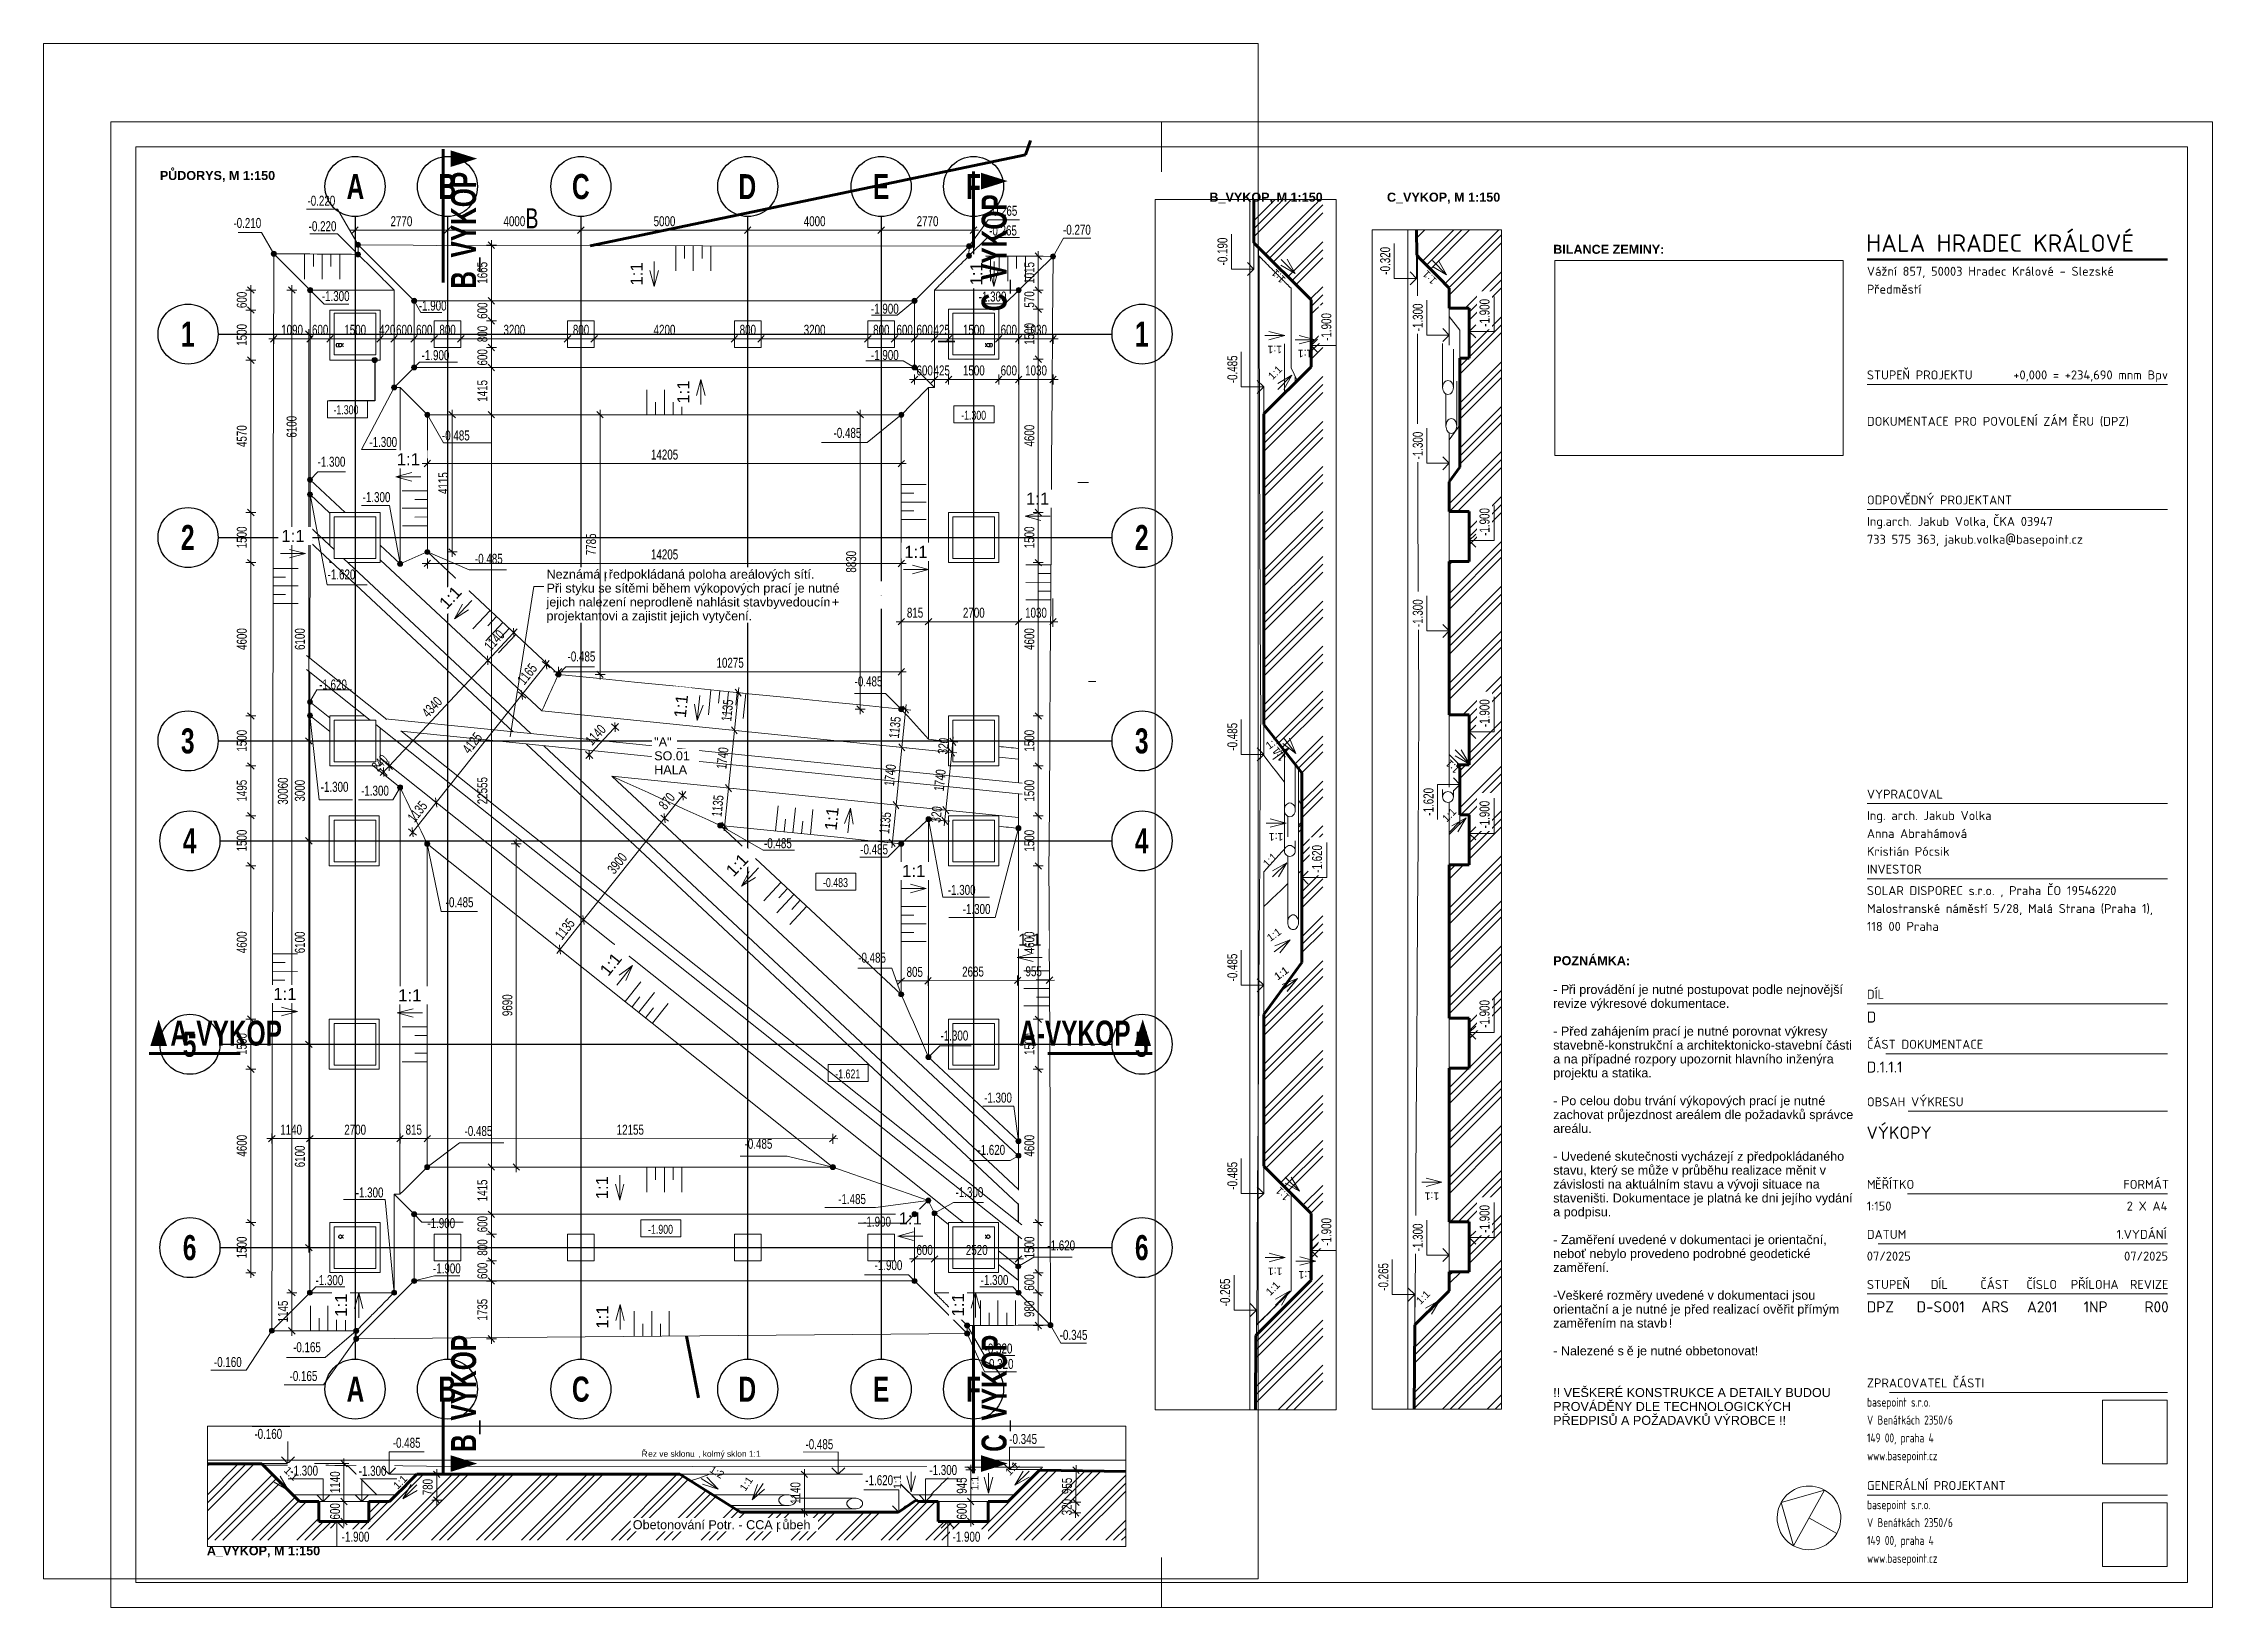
# Paper-space layout 'Layout1' of a CAD drawing. Header units: millimetres. Extents: x 448 to 881, y -344 to -31.
# The model-space entities are those that its viewports show. They can reach past a viewport. Long polylines and large blocks are cut down to what shows.
import ezdxf

# ---------------------------------------------------------------- set-up
doc = ezdxf.new("R2010")
doc.units = ezdxf.units.MM
for name, pattern in [('1_Čerchovaná 1_0mm', [2.4, 1.2, -0.6, 0, -0.6]), ('1_Čerchovaná 4_0mm', [8, 4, -2, 0, -2]), ('1_Čerchovaná 6_0mm', [12, 6, -3, 0, -3]), ('3_Čárkovaná 1_0mm', [2, 1, -1]), ('Čára zarovnání', [3.2004, 1.6002, -1.6002])]:
    doc.linetypes.add(name, pattern=pattern)
for name, color, linetype, lineweight in [('A-ANNO-DIMS', 7, 'Continuous', 9), ('A-ANNO-DIMS-150', 7, 'Continuous', 9), ('A-ANNO-NOTE', 7, 'Continuous', 9), ('A-DETL-1', 7, 'Continuous', 35), ('A-DETL-THIN', 7, 'Continuous', 9), ('C-TOPO', 7, 'Continuous', 9), ('C-TOPO-MAJR', 7, 'Continuous', 70), ('G-ANNO-DIMS', 7, 'Continuous', 9), ('G-ANNO-DIMS-1', 7, 'Continuous', 25), ('G-ANNO-DIMS-2', 7, 'Continuous', 18), ('G-ANNO-REFR', 7, 'Čára zarovnání', 18), ('G-ANNO-SYMB', 7, 'Continuous', 9), ('G-ANNO-SYMB-1', 7, '1_Čerchovaná 4_0mm', 100), ('G-ANNO-SYMB-2', 7, 'Continuous', 18), ('G-ANNO-TEXT', 7, 'Continuous', 9), ('G-ANNO-TEXT-1', 7, 'Continuous', 25), ('G-ANNO-TTLB', 7, 'Continuous', 9), ('G-ANNO-TTLB-WIDE', 7, 'Continuous', 50), ('S-FNDN-1', 7, '3_Čárkovaná 1_0mm', 9)]:
    doc.layers.add(name, color=color, linetype=linetype, lineweight=lineweight)
for name, color, linetype, lineweight, true_color in [('A-GENM-1', 251, 'Continuous', 9, 0x646464), ('A-GENM-2', 251, '1_Čerchovaná 1_0mm', 9, 0x646464), ('C-TOPO-1', 253, 'Continuous', 70, 0xaaaaaa), ('C-TOPO-2', 253, 'Continuous', 9, 0xaaaaaa), ('C-TOPO-PATT-1', 254, 'Continuous', 9, 0xd4d4d4), ('G-ANNO-TEXT-2', 8, 'Continuous', 9, 0x808080), ('S-GRID-1', 8, '1_Čerchovaná 6_0mm', 25, 0x808080), ('S-GRID-IDEN', 8, 'Continuous', 25, 0x808080), ('S-GRID-IDEN-1', 8, 'Continuous', 9, 0x808080), ('Stávající dešťová kan__Trubky-1', 115, 'Continuous', 9, 0x61a369), ('Stávající dešťová kan__Trubky-2', 254, 'Continuous', 9, 0xcae0cd), ('Stávající splašková kan__Trubky-1', 36, 'Continuous', 9, 0x804000), ('Stávající splašková kan__Trubky-2', 9, 'Continuous', 9, 0xd4bfaa)]:
    doc.layers.add(name, color=color, linetype=linetype, lineweight=lineweight, true_color=true_color)
doc.layers.add('G-ANNO-NPLT', color=7, linetype='Continuous', plot=False)
doc.styles.add('Arial', font='arial.ttf', dxfattribs={"width": 0.7, "height": 300})
doc.styles.add('Arial_1', font='arial.ttf', dxfattribs={"height": 270})
doc.styles.add('Arial_2', font='arial.ttf', dxfattribs={"width": 0.7, "height": 600})
doc.styles.add('Arial_3', font='arial.ttf', dxfattribs={"height": 360})
doc.styles.add('Arial_4', font='arial.ttf', dxfattribs={"width": 0.7, "height": 270})
doc.styles.add('Arial_5', font='arial.ttf', dxfattribs={"height": 225})
doc.styles.add('Arial_6', font='arial.ttf', dxfattribs={"height": 180})
doc.styles.add('Arial_7', font='arial.ttf', dxfattribs={"height": 1.8})
doc.styles.add('Arial_B', font='arialbd.ttf', dxfattribs={"width": 0.7, "height": 750})
doc.styles.add('Arial_B_1', font='arialbd.ttf', dxfattribs={"height": 1.8})
doc.styles.add('ISOCPEUR', font='isocpeur.ttf', dxfattribs={"height": 1.8})
doc.styles.add('ISOCPEUR_1', font='isocpeur.ttf', dxfattribs={"height": 3.5})
doc.styles.add('ISOCPEUR_2', font='isocpeur.ttf', dxfattribs={"width": 0.75, "height": 1.8})
doc.styles.add('ISOCPEUR_3', font='isocpeur.ttf', dxfattribs={"height": 2.2})
doc.styles.add('ISOCPEUR_4', font='isocpeur.ttf', dxfattribs={"height": 2.5})
doc.styles.add('ISOCPEUR_B', font='', dxfattribs={"width": 0.75, "height": 1.8})
doc.styles.add('ISOCPEUR_B_1', font='', dxfattribs={"height": 1.8})
doc.styles.get('ISOCPEUR_B').set_extended_font_data('ISOCPEUR', bold=True)
doc.styles.get('ISOCPEUR_B_1').set_extended_font_data('ISOCPEUR', bold=True)
doc.dimstyles.new('Vnitřní_-_průhledné', dxfattribs={"dimscale": 304.8, "dimtxt": 306.07782, "dimasz": 0.639764, "dimexe": 0.492126, "dimexo": 0.0625, "dimgap": 0.098425, "dimtad": 1, "dimdec": 0, "dimrnd": 5, "dimzin": 0, "dimdsep": 46, "dimtxsty": 'Arial', "dimblk1": 'OBLIQUE', "dimblk2": 'OBLIQUE', "dimsah": 1, "dimcen": 0.09, "dimdle": 0.492126, "dimazin": 0, "dimtfac": 1, "dimtdec": 4, "dimtix": 1, "dimtmove": 2, "dimatfit": 3, "dimfxl": 0.492126, "dimfxlon": 1, "dimtvp": 1, "dimtolj": 1, "dimtzin": 0, "dimarcsym": 2})
doc.dimstyles.new('Vnitřní_-_průhledné_1', dxfattribs={"dimscale": 304.8, "dimtxt": 306.07782, "dimasz": 0.639764, "dimexe": 0.492126, "dimexo": 0.0625, "dimgap": 0.098425, "dimtad": 1, "dimdec": 0, "dimrnd": 5, "dimzin": 0, "dimdsep": 46, "dimtxsty": 'Arial', "dimblk1": 'OBLIQUE', "dimblk2": 'OBLIQUE', "dimsah": 1, "dimcen": 0.09, "dimdle": 0.492126, "dimazin": 0, "dimtfac": 1, "dimtdec": 4, "dimtix": 1, "dimtmove": 0, "dimatfit": 3, "dimfxl": 0.492126, "dimfxlon": 1, "dimtvp": 1, "dimtolj": 1, "dimtzin": 0, "dimarcsym": 2})
picture_1 = doc.add_image_def('image1.png', size_in_pixel=(977, 661))
picture_2 = doc.add_image_def('image2.jpg', size_in_pixel=(500, 494))

psp = doc.layouts.get("Layout1")

# ---------------------------------------------------------------- texts
at = {"layer": 'G-ANNO-TTLB', "attachment_point": 1}
for s, insert, char_height, width, style in [('+0,000 = +234,690 mnm Bpv', (841.18, -96.74), 1.8, 37.4388, 'ISOCPEUR'), ('\\fISOCPEUR|b0|i0|c238|p34|;D', (811.9, -224.89), 2.2, 2.0844, 'ISOCPEUR_3'), ('D.1.1.1', (811.9, -234.89), 2.2, 8.3376, 'ISOCPEUR_3'), ('VÝKOPY', (811.85, -247.86), 2.5, 15.3924, 'ISOCPEUR_4'), ('1:150', (811.9, -262.88), 1.8, 5.9325, 'ISOCPEUR'), ('07/2025', (811.9, -272.88), 1.8, 10.6624, 'ISOCPEUR'), ('07/2025', (863.31, -272.88), 1.8, 10.6624, 'ISOCPEUR'), ('DPZ', (811.89, -282.82), 2.2, 6.2532, 'ISOCPEUR_3'), ('D-SO01', (821.84, -282.82), 2.2, 11.2236, 'ISOCPEUR_3'), ('ARS', (834.76, -282.82), 2.2, 6.5738, 'ISOCPEUR_3'), ('A201', (843.91, -282.82), 2.2, 7.3755, 'ISOCPEUR_3'), ('1NP', (855.22, -282.82), 2.2, 5.4515, 'ISOCPEUR_3'), ('R00', (867.39, -282.82), 2.2, 5.7721, 'ISOCPEUR_3')]:
    psp.add_mtext(s, dxfattribs=dict(at, insert=insert, char_height=char_height, width=width, style=style))

msp = doc.modelspace()

# ---------------------------------------------------------------- texts
at = {"layer": 'G-ANNO-DIMS', "char_height": 300, "width": 987.978, "attachment_point": 1, "line_spacing_factor": 0.941778, "style": 'Arial'}
for s, insert in [('-0.220', (179794.3, 157239.2)), ('-0.265', (200237.7, 156938.5)), ('-0.210', (177574.7, 156573.9)), ('-0.220', (179828.7, 156476.4)), ('-0.265', (200226.3, 156347.7)), ('-0.270', (202440.1, 156370.7)), ('-1.300', (180223, 154380.6)), ('-1.900', (183130.3, 154096.6)), ('-1.900', (196682.3, 154002.8)), ('-1.900', (183214.2, 152610.6)), ('-1.900', (196682.3, 152614.7)), ('-0.485', (183824.5, 150202.5)), ('-0.485', (195561.8, 150280.3)), ('-1.300', (180097, 149414.7)), ('-1.300', (181446.7, 148353.4)), ('-0.485', (184812.6, 146505.3)), ('-1.620', (180396.9, 146034.8)), ('-0.485', (187589.2, 143576.1)), ('-1.620', (180143.1, 142735.5)), ('-0.485', (196193.6, 142828.5)), ('-1.300', (180189.3, 139667)), ('-1.300', (181400.5, 139551.7)), ('-0.485', (196361.4, 137794.1)), ('-1.300', (198986.4, 136576.5)), ('-0.485', (183936.8, 136207.6)), ('-1.300', (199433.1, 136003.5)), ('-0.485', (196300.4, 134544.5)), ('-1.300', (198767.4, 132209.7)), ('-1.300', (200075.4, 130348.1)), ('-0.485', (184501.7, 129347.7)), ('-0.485', (192895, 128964.4)), ('-1.620', (199872.3, 128781.3)), ('-1.300', (181238.9, 127504.4)), ('-1.300', (199218.7, 127514.5)), ('-1.485', (195700.6, 127307.8)), ('-1.900', (183387.5, 126586.1)), ('-1.620', (201970, 125917.3)), ('-1.900', (183555.3, 125228.3)), ('-1.900', (196791.8, 125326.4)), ('-1.300', (199970.5, 124880.9)), ('-0.345', (202339.4, 123234.8)), ('-0.160', (176989.6, 122421.1)), ('-0.165', (179362.2, 122865.9)), ('-0.320', (200090.3, 122825.9)), ('-0.320', (200123.2, 122364.2)), ('-0.165', (179257.5, 122002.4))]:
    msp.add_mtext(s, dxfattribs=dict(at, insert=insert))
at = {"layer": 'G-ANNO-DIMS', "char_height": 225, "width": 523.38, "attachment_point": 1, "line_spacing_factor": 0.941778, "style": 'Arial_5'}
for s, insert, rotation in [('1:1', (360962.6, 14920.3), 135), ('1:1', (280858.8, 14341.8), 134.734107), ('1:1', (360999.3, 12845.8), 180), ('1:1', (360554.9, 12192.1), 45), ('1:1', (360477.6, 1135.5), 36.162148), ('1:1', (360950.5, 585.1), 128.110808), ('1:2', (226187.3, -956.2), 327.982966), ('1:1', (234927.1, -1132.4), 45.002817), ('1:1', (226974.9, -1637), 55.686053), ('1:1', (361036.8, -1768.2), 180), ('1:1', (360399.6, -2422.6), 44.837952), ('1:1', (360514.7, -4625.1), 36.162148), ('1:1', (360514.7, -4625.1), 36.162148), ('1:1', (360731.8, -5784.8), 36.162148), ('1:1', (360736.3, -5778.8), 36.162148), ('1:1', (361089.9, -12597), 135), ('1:1', (281071.4, -13082.2), 180), ('1:1', (361008.8, -14794), 180), ('1:1', (361926.2, -14900.7), 180), ('1:1', (360486.5, -15266.3), 45), ('1:1', (280352.3, -16076), 44.731728), ('1:1', (280352.3, -16076), 44.731728)]:
    msp.add_mtext(s, dxfattribs=dict(at, insert=insert, rotation=rotation))
at = {"layer": 'G-ANNO-DIMS-1', "char_height": 270, "width": 889.168, "attachment_point": 1, "line_spacing_factor": 0.941778, "style": 'Arial_4'}
for s, insert in [('-1.300', (180572.4, 150957.5)), ('-1.300', (199385.9, 150792.6)), ('-0.483', (195245, 136781.1)), ('-1.621', (195613.2, 131043)), ('-1.900', (190001, 126384.6))]:
    msp.add_mtext(s, dxfattribs=dict(at, insert=insert))
at = {"layer": 'G-ANNO-SYMB-2', "char_height": 750, "width": 4293.037, "attachment_point": 1, "rotation": 90, "style": 'Arial_B'}
for s, insert in [('B_VYKOP', (184097.4, 154450.3)), ('B_VYKOP', (184097.4, 119578.6)), ('C_VYKOP', (199999.3, 119578.6))]:
    msp.add_mtext(s, dxfattribs=dict(at, insert=insert))
at = {"layer": 'G-ANNO-SYMB-2', "char_height": 750, "width": 4057.34, "attachment_point": 1, "style": 'Arial_B'}
for insert in [(175686, 132508.6), (201121.7, 132508.6)]:
    msp.add_mtext('A-VYKOP', dxfattribs=dict(at, insert=insert))
at = {"layer": 'G-ANNO-TEXT-1', "insert": (186325.4, 156863.4), "char_height": 600, "width": 479.81, "attachment_point": 1, "style": 'Arial_2'}
msp.add_mtext('\\fArial|b0|i0|c238|p34|;\\W.7;B', dxfattribs=at)
at = {"layer": 'G-ANNO-TEXT-2', "char_height": 180, "attachment_point": 1, "style": 'Arial_6'}
for s, insert, width in [('\\fArial|b0|i0|c238|p34|;Ř', (224051.4, -530.8), 240.506), ('ez ve sklonu', (224249.8, -530.8), 1815.822), (', kolmý sklon 1:1', (225748.1, -530.8), 2465.189)]:
    msp.add_mtext(s, dxfattribs=dict(at, insert=insert, width=width))
at = {"layer": 'S-GRID-IDEN-1', "char_height": 750, "attachment_point": 1, "style": 'Arial_B'}
for s, insert, width in [('\\fArial|b1|i0|c238|p34|;\\W.7;A', (180965.3, 157890.7), 614.493), ('\\fArial|b1|i0|c238|p34|;\\W.7;B', (183721.2, 157890.7), 648.164), ('\\fArial|b1|i0|c238|p34|;\\W.7;C', (187721.2, 157890.7), 648.164), ('\\fArial|b1|i0|c238|p34|;\\W.7;D', (192713.4, 157887.2), 648.164), ('\\fArial|b1|i0|c238|p34|;\\W.7;E', (196742.2, 157890.7), 597.658), ('\\fArial|b1|i0|c238|p34|;\\W.7;F', (199532.6, 157890.7), 547.152), ('\\fArial|b1|i0|c238|p34|;\\W.7;1', (176000.4, 153467.1), 505.063), ('\\fArial|b1|i0|c238|p34|;\\W.7;1', (204594.3, 153467.1), 505.063), ('\\fArial|b1|i0|c238|p34|;\\W.7;2', (176000.4, 147367.1), 505.063), ('\\fArial|b1|i0|c238|p34|;\\W.7;2', (204594.3, 147367.1), 505.063), ('\\fArial|b1|i0|c238|p34|;\\W.7;3', (176000.4, 141269.6), 505.063), ('\\fArial|b1|i0|c238|p34|;\\W.7;3', (204594.3, 141269.6), 505.063), ('\\fArial|b1|i0|c238|p34|;\\W.7;4', (176057, 138272.1), 505.063), ('\\fArial|b1|i0|c238|p34|;\\W.7;4', (204594.3, 138272.1), 505.063), ('\\fArial|b1|i0|c238|p34|;\\W.7;5', (176057, 132174.6), 505.063), ('\\fArial|b1|i0|c238|p34|;\\W.7;5', (204594.3, 132174.6), 505.063), ('\\fArial|b1|i0|c238|p34|;\\W.7;6', (176057, 126077.1), 505.063), ('\\fArial|b1|i0|c238|p34|;\\W.7;6', (204594.3, 126077.1), 505.063), ('\\fArial|b1|i0|c238|p34|;\\W.7;A', (180965.3, 121833.2), 614.493), ('\\fArial|b1|i0|c238|p34|;\\W.7;B', (183721.2, 121833.2), 648.164), ('\\fArial|b1|i0|c238|p34|;\\W.7;C', (187721.2, 121833.2), 648.164), ('\\fArial|b1|i0|c238|p34|;\\W.7;D', (192713.4, 121829.6), 648.164), ('\\fArial|b1|i0|c238|p34|;\\W.7;E', (196742.2, 121833.2), 597.658), ('\\fArial|b1|i0|c238|p34|;\\W.7;F', (199532.6, 121833.2), 547.152)]:
    msp.add_mtext(s, dxfattribs=dict(at, insert=insert, width=width))

# ---------------------------------------------------------------- blocks, each defined once
blk = doc.blocks.new('00_BP_ROZP_KOD_velka_rvt22 - PL_ROZPISKA_21-298807-VÝKOPY')
at = {"layer": 'A-ANNO-NOTE'}
for p, q in [((-120.5, 295), (-120.5, 285)), ((-120.5, 295), (-120.5, 285)), ((-120.5, 295), (-110.5, 295)), ((-120.5, 295), (-110.5, 295)), ((89.5, 295), (89.5, 285)), ((299.5, 295), (289.5, 295)), ((299.5, 295), (289.5, 295)), ((299.5, 295), (299.5, 285)), ((-120.5, -2), (-120.5, 8)), ((-120.5, -2), (-120.5, 8)), ((89.5, -2), (89.5, 8)), ((299.5, -2), (299.5, 8)), ((-120.5, -2), (-110.5, -2)), ((299.5, -2), (289.5, -2))]:
    blk.add_line(p, q, dxfattribs=at)
at = {"layer": 'G-ANNO-TTLB'}
for p, q in [((299.5, 295), (-120.5, 295)), ((-120.5, 295), (-120.5, -2)), ((299.5, -2), (299.5, 295)), ((-115.5, 290), (-115.5, 3)), ((294.5, 290), (-115.5, 290)), ((294.5, 3), (294.5, 290)), ((290.5, 242.5), (230.5, 242.5)), ((290.5, 217.5), (230.5, 217.5)), ((290.5, 158.7), (230.5, 158.7)), ((290.5, 143.7), (230.5, 143.7)), ((290.5, 118.7), (230.5, 118.7)), ((290.5, 118.7), (230.5, 118.7)), ((290.5, 108.7), (230.5, 108.7)), ((290.5, 97.2), (230.5, 97.2)), ((290.5, 80.7), (230.5, 80.7)), ((290.5, 70.7), (230.5, 70.7)), ((290.5, 60.7), (230.5, 60.7)), ((290.5, 41), (230.5, 41)), ((290.5, 20.5), (230.5, 20.5)), ((-115.5, 3), (294.5, 3)), ((-120.5, -2), (299.5, -2))]:
    blk.add_line(p, q, dxfattribs=at)
at = {"layer": 'G-ANNO-TTLB-WIDE'}
blk.add_line((290.5, 267.5), (230.5, 267.5), dxfattribs=at)
at = {"layer": 'G-ANNO-TTLB', "attachment_point": 1}
for s, insert, char_height, width, style in [('HALA HRADEC KRÁLOVÉ', (230.25, 272.5), 3.5, 63.3333, 'ISOCPEUR_1'), ('Vážní 857, 50003 Hradec Králové - Slezské ', (230.42, 266.02), 1.8, 61.1688, 'ISOCPEUR'), ('\\fISOCPEUR|b0|i0|c238|p34|;P', (230.42, 262.44), 1.8, 1.7637, 'ISOCPEUR'), ('ředměstí', (231.87, 262.44), 1.8, 11.9451, 'ISOCPEUR'), ('STUPE', (230.42, 245.3), 1.8, 8.5781, 'ISOCPEUR'), ('Ň PROJEKTU', (237.49, 245.3), 1.8, 16.5949, 'ISOCPEUR'), ('DOKUMENTACE PRO POVOLENÍ ZÁM', (230.42, 236.02), 1.8, 49.7848, 'ISOCPEUR_B_1'), ('ĚRU (DPZ)', (271.49, 236.02), 1.8, 14.1899, 'ISOCPEUR_B_1'), ('ODPOV', (230.42, 220.3), 1.8, 9.0591, 'ISOCPEUR'), ('ĚDNÝ PROJEKTANT', (237.89, 220.3), 1.8, 25.654, 'ISOCPEUR'), ('733 575 363, jakub.volka@basepoint.cz', (230.42, 212.44), 1.8, 51.5485, 'ISOCPEUR'), ('Ing.arch. Jakub Volka, ', (230.42, 216.02), 1.8, 30.5443, 'ISOCPEUR'), ('ČKA 03947', (255.62, 216.02), 1.8, 14.5105, 'ISOCPEUR'), ('VYPRACOVAL', (230.42, 161.5), 1.8, 18.3586, 'ISOCPEUR'), ('Ing. arch. Jakub Volka', (230.42, 157.22), 1.8, 29.7426, 'ISOCPEUR'), ('Anna Abrahámová', (230.42, 153.64), 1.8, 23.9705, 'ISOCPEUR'), ('Kristián Pócsik', (230.42, 150.07), 1.8, 20.0422, 'ISOCPEUR'), ('INVESTOR', (230.42, 146.5), 1.8, 12.9873, 'ISOCPEUR'), ('SOLAR DISPOREC s.r.o. , Praha I', (230.42, 142.22), 1.8, 43.6118, 'ISOCPEUR'), ('Malostranské náměstí 5/28, Malá Strana (Praha 1), ', (230.42, 138.64), 1.8, 71.1899, 'ISOCPEUR'), ('ČO 19546220', (266.4, 142.22), 1.8, 16.6751, 'ISOCPEUR'), ('118 00 Praha', (230.42, 135.07), 1.8, 17.2363, 'ISOCPEUR'), ('DÍL', (230.42, 121.5), 1.8, 4.4093, 'ISOCPEUR'), ('ČÁST DOKUMENTACE', (230.42, 111.5), 1.8, 27.5781, 'ISOCPEUR'), ('OBSAH VÝKRESU', (230.42, 100), 1.8, 23.0084, 'ISOCPEUR'), ('\\fISOCPEUR|b0|i0|c238|p34|;M', (230.42, 83.5), 1.8, 2.0042, 'ISOCPEUR'), ('ĚŘÍTKO', (232.07, 83.5), 1.8, 9.7004, 'ISOCPEUR'), ('FORMÁT', (281.65, 83.5), 1.8, 10.8228, 'ISOCPEUR'), ('2 X A4', (282.34, 79.17), 1.8, 10.0211, 'ISOCPEUR'), ('1.VYDÁNÍ', (280.32, 73.5), 1.8, 12.4262, 'ISOCPEUR'), ('DATUM', (230.42, 73.5), 1.8, 9.2996, 'ISOCPEUR'), ('STUPE', (230.42, 63.5), 1.8, 8.5781, 'ISOCPEUR'), ('\\fISOCPEUR|b0|i0|c238|p34|;Ň', (237.49, 63.5), 1.8, 1.7637, 'ISOCPEUR'), ('DÍL', (243.18, 63.5), 1.8, 4.4093, 'ISOCPEUR'), ('ČÁST', (253.08, 63.5), 1.8, 7.0549, 'ISOCPEUR'), ('ČÍSLO', (262.29, 63.5), 1.8, 7.6962, 'ISOCPEUR'), ('\\fISOCPEUR|b0|i0|c238|p34|;P', (271.17, 63.5), 1.8, 1.7637, 'ISOCPEUR'), ('ŘÍLOHA', (272.62, 63.5), 1.8, 9.9409, 'ISOCPEUR'), ('REVIZE', (282.98, 63.5), 1.8, 9.2194, 'ISOCPEUR'), ('ZPRACOVATEL ', (230.42, 43.8), 1.8, 20.7637, 'ISOCPEUR'), ('ČÁSTI', (247.55, 43.8), 1.8, 7.6962, 'ISOCPEUR'), ('basepoint s.r.o.', (230.46, 39.96), 1.8, 16.2342, 'ISOCPEUR_B'), ('V Benátkách 2350/6', (230.46, 36.39), 1.8, 20.6234, 'ISOCPEUR_2'), ('149 00, praha 4', (230.46, 32.82), 1.8, 16.174, 'ISOCPEUR_2'), ('www.basepoint.cz', (230.46, 29.25), 1.8, 17.1361, 'ISOCPEUR_2'), ('GENERÁLNÍ PROJEKTANT', (230.42, 23.3), 1.8, 33.3502, 'ISOCPEUR'), ('basepoint s.r.o.', (230.46, 19.46), 1.8, 16.2342, 'ISOCPEUR_B'), ('V Benátkách 2350/6', (230.46, 15.89), 1.8, 20.6234, 'ISOCPEUR_2'), ('149 00, praha 4', (230.46, 12.32), 1.8, 16.174, 'ISOCPEUR_2'), ('www.basepoint.cz', (230.46, 8.75), 1.8, 17.1361, 'ISOCPEUR_2')]:
    blk.add_mtext(s, dxfattribs=dict(at, insert=insert, char_height=char_height, width=width, style=style))
at = {"layer": 'G-ANNO-TTLB'}
image = blk.add_image(picture_2, insert=(277.52, 26.73), size_in_units=(12.89, 12.73), dxfattribs=at)
image.dxf.flags = 7
image = blk.add_image(picture_2, insert=(277.52, 6.23), size_in_units=(12.89, 12.73), dxfattribs=at)
image.dxf.flags = 7
blk = doc.blocks.new('Severka-1 - Severka-1-437760-VÝKOPY')
at = {"layer": 'A-ANNO-NOTE'}
for p, q in [((0, 6.36), (-6.36, 0)), ((6.36, 0), (0, 6.36)), ((-6.36, 0), (6.36, 0)), ((0, 0), (0, -6.36))]:
    blk.add_line(p, q, dxfattribs=at)
for start, end in [(360, 180), (180, 360)]:
    blk.add_arc((0, 0), 6.36, start, end, dxfattribs=at)
blk = doc.blocks.new('Construction_Roof-Accessories_Lindab_Round- - Lindab Round Downpipe System 150_100 High Build Polyester 001 Antique White-815811-VÝKOP')
at = {"layer": 'A-GENM-1'}
for p, q in [((200115, 152818), (200114, 152818)), ((200114, 152806), (200114, 152818)), ((200115, 152818), (200114, 152818)), ((200114, 152806), (200114, 152818)), ((200114, 152806), (200114, 152794)), ((200114, 152806), (200114, 152794)), ((200115, 152818), (200115, 152806)), ((200115, 152818), (200115, 152806)), ((200115, 152795), (200115, 152806)), ((200115, 152795), (200115, 152806)), ((200147, 152780), (200115, 152795)), ((200176, 152806), (200178, 152807)), ((200303, 152811), (200270, 152811)), ((200301, 152813), (200297, 152813)), ((200302, 152813), (200301, 152813)), ((200302, 152812), (200302, 152812)), ((200114, 152794), (200147, 152780)), ((200147, 152744), (200114, 152730)), ((200114, 152730), (200114, 152718)), ((200114, 152730), (200114, 152718)), ((200114, 152705), (200114, 152718)), ((200114, 152705), (200114, 152718)), ((200114, 152705), (200115, 152705)), ((200114, 152705), (200115, 152705)), ((200115, 152729), (200147, 152743)), ((200115, 152718), (200115, 152729)), ((200115, 152718), (200115, 152729)), ((200115, 152718), (200115, 152705)), ((200115, 152718), (200115, 152705)), ((200141, 152765), (200140, 152765)), ((200140, 152765), (200141, 152765)), ((200141, 152765), (200140, 152765)), ((200140, 152765), (200141, 152765)), ((200141, 152763), (200140, 152763)), ((200141, 152763), (200140, 152763)), ((200141, 152763), (200140, 152763)), ((200141, 152763), (200140, 152763)), ((200141, 152763), (200140, 152763)), ((200141, 152763), (200140, 152763)), ((200141, 152763), (200140, 152763)), ((200141, 152763), (200140, 152763)), ((200140, 152760), (200141, 152760)), ((200141, 152760), (200140, 152760)), ((200140, 152760), (200141, 152760)), ((200141, 152760), (200140, 152760)), ((200140, 152760), (200141, 152760)), ((200141, 152760), (200140, 152760)), ((200140, 152760), (200141, 152760)), ((200141, 152760), (200140, 152760)), ((200140, 152758), (200141, 152758)), ((200141, 152758), (200140, 152758)), ((200140, 152758), (200141, 152758)), ((200141, 152758), (200140, 152758)), ((200148, 152777), (200149, 152777)), ((200149, 152777), (200148, 152777)), ((200148, 152777), (200149, 152777)), ((200148, 152777), (200149, 152777)), ((200149, 152777), (200148, 152777)), ((200148, 152777), (200149, 152777)), ((200149, 152775), (200148, 152775)), ((200149, 152775), (200148, 152775)), ((200149, 152775), (200148, 152775)), ((200149, 152775), (200148, 152775)), ((200148, 152748), (200149, 152748)), ((200148, 152748), (200149, 152748)), ((200148, 152748), (200149, 152748)), ((200148, 152748), (200149, 152748)), ((200149, 152746), (200148, 152746)), ((200148, 152746), (200149, 152746)), ((200149, 152746), (200148, 152746)), ((200149, 152746), (200148, 152746)), ((200148, 152746), (200149, 152746)), ((200149, 152746), (200148, 152746)), ((200150, 152751), (200149, 152753)), ((200150, 152781), (200151, 152781)), ((200151, 152781), (200150, 152781)), ((200150, 152781), (200151, 152781)), ((200151, 152781), (200150, 152781)), ((200151, 152743), (200150, 152743)), ((200150, 152743), (200151, 152743)), ((200151, 152743), (200150, 152743)), ((200150, 152743), (200151, 152743)), ((200177, 152717), (200175, 152718)), ((200219, 152718), (200217, 152717)), ((200245, 152773), (200246, 152771)), ((200247, 152747), (200248, 152746)), ((200247, 152747), (200248, 152746)), ((200247, 152743), (200247, 152745)), ((200247, 152745), (200247, 152745)), ((200247, 152745), (200247, 152743)), ((200247, 152743), (200247, 152745)), ((200247, 152745), (200247, 152745)), ((200247, 152745), (200247, 152743)), ((200249, 152759), (200248, 152759)), ((200249, 152759), (200248, 152759)), ((200251, 152758), (200250, 152759)), ((200251, 152758), (200250, 152759)), ((200252, 152755), (200253, 152755)), ((200252, 152755), (200253, 152755)), ((200270, 152712), (200303, 152712)), ((200297, 152711), (200301, 152710)), ((200301, 152713), (200301, 152713)), ((200302, 152710), (200301, 152710)), ((200302, 152711), (200302, 152711))]:
    blk.add_line(p, q, dxfattribs=at)
at = {"layer": 'A-GENM-1', "flags": 128}
for points in [[(200197, 152811), (200198, 152811), (200198, 152811), (200199, 152811), (200200, 152811), (200201, 152811), (200203, 152811), (200204, 152811), (200206, 152811), (200207, 152811), (200209, 152811), (200211, 152811), (200214, 152811), (200216, 152811), (200219, 152811), (200221, 152811), (200224, 152811), (200227, 152811), (200230, 152811), (200234, 152811), (200237, 152811), (200240, 152811), (200244, 152811), (200248, 152811), (200251, 152811), (200255, 152811), (200259, 152811), (200263, 152811), (200267, 152811), (200270, 152811)], [(200216, 152807), (200218, 152806), (200220, 152805)], [(200301, 152810), (200301, 152810), (200300, 152810)], [(200302, 152813), (200303, 152813), (200304, 152813), (200305, 152813), (200306, 152812), (200306, 152812), (200307, 152812), (200308, 152811), (200309, 152810), (200309, 152810), (200310, 152809), (200311, 152808), (200311, 152807), (200312, 152806), (200313, 152805), (200313, 152804), (200314, 152803), (200315, 152801), (200315, 152800), (200316, 152799), (200316, 152797), (200317, 152796), (200317, 152794), (200318, 152792), (200318, 152791), (200318, 152789), (200319, 152787), (200319, 152786), (200319, 152784), (200320, 152782), (200320, 152780), (200320, 152778), (200320, 152776), (200321, 152774), (200321, 152772), (200321, 152770), (200321, 152768), (200321, 152766), (200321, 152764), (200321, 152762), (200321, 152760), (200321, 152758), (200321, 152756), (200321, 152754), (200321, 152752), (200321, 152750), (200320, 152748), (200320, 152746), (200320, 152744), (200320, 152743), (200320, 152741), (200319, 152739), (200319, 152737), (200319, 152735), (200318, 152734), (200318, 152732), (200317, 152730), (200317, 152729), (200316, 152727), (200316, 152726), (200315, 152724), (200315, 152723), (200314, 152722), (200314, 152720), (200313, 152719), (200312, 152718), (200312, 152717), (200311, 152716), (200310, 152715), (200310, 152714), (200309, 152714), (200308, 152713), (200308, 152712), (200307, 152712), (200306, 152711), (200305, 152711), (200304, 152711), (200304, 152710), (200303, 152710), (200302, 152710)], [(200302, 152812), (200303, 152812), (200304, 152812), (200305, 152812), (200305, 152812), (200306, 152811), (200307, 152811), (200307, 152810), (200308, 152810), (200309, 152809), (200310, 152808), (200310, 152807), (200311, 152806), (200311, 152806), (200312, 152804), (200313, 152803), (200313, 152802), (200314, 152801), (200314, 152800), (200315, 152798), (200315, 152797), (200316, 152795), (200316, 152794), (200317, 152792), (200317, 152791), (200318, 152789), (200318, 152787), (200318, 152785), (200319, 152784), (200319, 152782), (200319, 152780), (200319, 152778), (200320, 152776), (200320, 152774), (200320, 152772), (200320, 152770), (200320, 152768), (200320, 152766), (200320, 152764), (200320, 152762), (200320, 152760), (200320, 152758), (200320, 152756), (200320, 152754), (200320, 152752), (200320, 152750), (200320, 152748), (200319, 152746), (200319, 152745), (200319, 152743), (200319, 152741), (200318, 152739), (200318, 152737), (200318, 152736), (200317, 152734), (200317, 152732), (200317, 152731), (200316, 152729), (200316, 152728), (200315, 152726), (200315, 152725), (200314, 152723), (200314, 152722), (200313, 152721), (200312, 152720), (200312, 152719), (200311, 152718), (200311, 152717), (200310, 152716), (200309, 152715), (200309, 152714), (200308, 152714), (200307, 152713), (200306, 152712), (200306, 152712), (200305, 152712), (200304, 152711), (200303, 152711), (200303, 152711), (200302, 152711)], [(200270, 152712), (200266, 152712), (200262, 152712), (200258, 152712), (200254, 152712), (200250, 152712), (200246, 152712), (200242, 152712), (200239, 152712), (200236, 152712), (200232, 152712), (200229, 152712), (200226, 152712), (200223, 152712), (200220, 152712), (200218, 152712), (200215, 152712), (200213, 152712), (200211, 152712), (200208, 152712), (200207, 152712), (200205, 152712), (200203, 152712), (200202, 152712), (200201, 152712), (200200, 152712), (200199, 152712), (200198, 152712), (200198, 152712), (200197, 152712)]]:
    blk.add_lwpolyline(points, dxfattribs=at)
at = {"layer": 'A-GENM-1'}
for centre, radius, start, end in [((200197, 152762), 52.4, 90, 270), ((200197, 152762), 52.4, 0, 180), ((200197, 152762), 51.6, 0, 180), ((200197, 152762), 50, 0, 180), ((200198, 152762), 51.6, 22.6069, 163.63186), ((200198, 152762), 51.6, 22.6069, 163.63186), ((200197, 152762), 49, 360, 180), ((200198, 152762), 50.8, 22.6069, 163.63186), ((200198, 152762), 50.8, 22.6069, 163.63186), ((200198, 152762), 51.6, 99.84252, 158.24333), ((200198, 152762), 51.6, 99.84252, 158.24333), ((200198, 152762), 50.8, 99.99909, 157.87961), ((200198, 152762), 50.8, 99.99909, 157.87961), ((200197, 152762), 48, 120.55276, 163.60668), ((200197, 152762), 51.6, 90, 150), ((200197, 152762), 49, 126.2666, 130.96372), ((200197, 152762), 48.9, 115.5175, 121.14859), ((200197, 152762), 49, 117.56165, 120), ((200197, 152762), 48, 92.09591, 117.98643), ((200197, 152762), 49, 101.03714, 103.72173), ((200197, 152762), 48.9, 86.90239, 93.09766), ((200197, 152762), 49, 87.72162, 92.27838), ((200197, 152762), 52.4, 355.45452, 90), ((200197, 152762), 51.6, 30, 90), ((200197, 152762), 48, 62.01357, 87.90409), ((200197, 152762), 49, 76.27827, 78.96286), ((200197, 152762), 48.9, 58.85157, 64.48213), ((200197, 152762), 49, 60, 62.43835), ((200197, 152762), 48, 16.39332, 59.44724), ((200197, 152762), 49, 49.03628, 53.7334), ((200180, 152762), 40.4, 168.28934, 175.02509), ((200180, 152762), 40.4, 168.28934, 175.02509), ((200180, 152762), 40.4, 184.83174, 191.71066), ((200180, 152762), 40.4, 184.83174, 191.71066), ((200147, 152769), 5.8, 96.6319, 168.28934), ((200147, 152769), 5.8, 96.6319, 168.28934), ((200180, 152762), 39.6, 168.28934, 174.92445), ((200180, 152762), 39.6, 168.28934, 174.92445), ((200180, 152762), 39.6, 184.92948, 191.71066), ((200180, 152762), 39.6, 184.92948, 191.71066), ((200147, 152755), 5.8, 191.71066, 263.3681), ((200147, 152755), 5.8, 191.71066, 263.3681), ((200147, 152769), 5, 95.40873, 168.28934), ((200147, 152769), 5, 95.40873, 168.28934), ((200147, 152755), 5, 191.71066, 264.59127), ((200147, 152755), 5, 191.71066, 264.59127), ((200197, 152762), 52.4, 180, 0), ((200197, 152762), 51.6, 150.00181, 270), ((200146, 152777), 3.23, 275.40873, 343.63186), ((200146, 152777), 2.43, 275.40873, 343.63186), ((200146, 152777), 3.23, 275.40873, 343.63186), ((200146, 152777), 2.43, 275.40873, 343.63186), ((200197, 152762), 51.6, 180, 0), ((200146, 152747), 3.23, 17.18539, 84.59127), ((200146, 152747), 3.23, 17.18539, 84.59127), ((200146, 152747), 2.43, 17.31792, 84.59127), ((200146, 152747), 2.43, 17.31792, 84.59127), ((200146, 152777), 2.8, 1.73502, 62), ((200146, 152777), 3.6, 1.34938, 62), ((200146, 152777), 2.8, 1.73502, 62), ((200146, 152777), 3.6, 1.34938, 62), ((200197, 152762), 50, 180, 360), ((200146, 152746), 3.6, 298, 358.65062), ((200146, 152746), 2.8, 298, 358.26498), ((200146, 152746), 3.6, 298, 358.65062), ((200146, 152746), 2.8, 298, 358.26498), ((200197, 152762), 49, 180, 360), ((200198, 152762), 51.6, 196.32207, 356.45875), ((200198, 152762), 51.6, 196.32207, 356.45875), ((200197, 152762), 48, 167.49979, 180), ((200197, 152762), 48, 180, 192.50021), ((200198, 152762), 50.8, 196.31482, 356.40291), ((200198, 152762), 50.8, 196.31482, 356.40291), ((200197, 152762), 48.9, 162.8545, 168.94741), ((200197, 152762), 49, 165, 167.7549), ((200197, 152762), 48.9, 191.05259, 197.1455), ((200197, 152762), 49, 192.2451, 195), ((200198, 152762), 51.6, 201.75831, 260.15748), ((200198, 152762), 51.6, 201.75831, 260.15748), ((200197, 152762), 48, 196.39332, 239.44724), ((200198, 152762), 50.8, 202.11569, 260.00091), ((200198, 152762), 50.8, 202.11569, 260.00091), ((200197, 152762), 49, 152.88568, 156.63939), ((200197, 152762), 49, 203.36061, 207.38804), ((200197, 152762), 49, 229.48395, 233.7334), ((200197, 152762), 48.9, 238.85141, 244.4825), ((200197, 152762), 49, 240, 242.43835), ((200197, 152762), 48, 242.01357, 267.90409), ((200197, 152762), 49, 256.40419, 258.96286), ((200197, 152762), 48.9, 266.90234, 273.09761), ((200197, 152762), 49, 267.72162, 272.27838), ((200197, 152762), 52.4, 270, 344.618), ((200197, 152762), 51.6, 270, 344.86947), ((200197, 152762), 48, 272.09591, 297.98643), ((200197, 152762), 49, 281.03714, 283.59581), ((200197, 152762), 48.9, 295.51787, 301.14843), ((200197, 152762), 49, 297.56165, 300), ((200197, 152762), 48, 300.55276, 343.60668), ((200197, 152762), 49, 306.2666, 310.51605), ((200197, 152762), 49, 23.36061, 27.11432), ((200197, 152762), 49, 332.61196, 336.63939), ((200197, 152762), 51.6, 345.18284, 29.99819), ((200247, 152782), 2.42, 202.6069, 262.72773), ((200247, 152782), 2.42, 202.6069, 262.72773), ((200197, 152762), 48.9, 12.83146, 17.1452), ((200197, 152762), 48, 0, 12.50021), ((200197, 152762), 48, 347.49979, 360), ((200197, 152762), 48.9, 342.8548, 347.16854), ((200247, 152782), 1.62, 202.6069, 262.72773), ((200247, 152782), 1.62, 202.6069, 262.72773), ((200197, 152762), 49, 12.2451, 15), ((200197, 152762), 49, 345, 347.7549), ((200246, 152778), 1.93, 40.90127, 82.72773), ((200246, 152778), 1.93, 40.90127, 82.72773), ((200246, 152778), 2.73, 50.64279, 82.72773), ((200246, 152778), 2.73, 50.64279, 82.72773), ((200198, 152762), 51.6, 343.06264, 355.8478), ((200248, 152743), 0.601, 184.07827, 309.92173), ((200248, 152743), 1.4, 182.94926, 309.92173), ((200248, 152743), 0.601, 184.07827, 309.92173), ((200248, 152743), 1.4, 182.94926, 309.92173), ((200233, 152761), 24.4, 309.92173, 52.96054), ((200233, 152761), 24.4, 309.92173, 52.96054), ((200233, 152761), 23.6, 309.92173, 52.32334), ((200233, 152761), 23.6, 309.92173, 52.32334), ((200220, 152764), 33.4, 327.15067, 343.51997), ((200220, 152764), 33.4, 327.15067, 335.33532), ((200250, 152758), 0.615, 70.88438, 175.8478), ((200250, 152758), 0.615, 70.88438, 175.8478), ((200250, 152755), 2.81, 343.11562, 70.88438), ((200250, 152755), 2.81, 343.11562, 70.88438)]:
    blk.add_arc(centre, radius, start, end, dxfattribs=at)
for centre, major_axis, start_param, end_param in [((200297, 152762), (0, 50.9), 0, 0.142553), ((200298, 152762), (0, 50.1), 0, 0.147052), ((200297, 152762), (0, 50.9), 6.032338, 6.283185), ((200298, 152762), (0, 50.1), 6.082116, 6.283185), ((200297, 152762), (0, 50.9), 4.712389, 6.014416), ((200298, 152762), (0, 50.1), 5.762942, 5.940026), ((200298, 152762), (0, 50.1), 5.264481, 5.464958), ((200297, 152762), (0, 50.9), 2.999039, 3.141593), ((200297, 152762), (0, 50.9), 3.141593, 3.410362), ((200298, 152762), (0, 50.1), 3.141593, 3.31587), ((200297, 152762), (0, 50.9), 3.414431, 4.704346), ((200298, 152762), (0, 50.1), 3.484751, 3.661836), ((200298, 152762), (0, 50.1), 3.95982, 4.13273), ((200298, 152762), (0, 50.1), 4.822811, 5.026561), ((200298, 152762), (0, 50.1), 4.398217, 4.601967), ((200303, 152762), (0, 49.6), 4.18879, 4.255197)]:
    blk.add_ellipse(centre, major_axis=major_axis, ratio=0.349468, start_param=start_param, end_param=end_param, dxfattribs=at)
for points, knots in [([(200160, 152794), (200160, 152795), (200161, 152796), (200162, 152797), (200162, 152797)], [-0.77350872, -0.77350872, -0.77350872, -0.77350872, -0.75694444, -0.74871932, -0.74871932, -0.74871932, -0.74871932]), ([(200170, 152803), (200172, 152804), (200174, 152806), (200178, 152807), (200179, 152808)], [-0.6858254, -0.6858254, -0.6858254, -0.6858254, -0.65277778, -0.62018503, -0.62018503, -0.62018503, -0.62018503]), ([(200189, 152813), (200190, 152813), (200192, 152813), (200194, 152813), (200197, 152813), (200199, 152813), (200201, 152813), (200203, 152813), (200204, 152813), (200205, 152813), (200205, 152813), (200205, 152813), (200204, 152813), (200203, 152813), (200201, 152813), (200200, 152813), (200198, 152813), (200195, 152813), (200191, 152813), (200189, 152813)], [0, 0, 0, 0, 0.055556, 0.111111, 0.166667, 0.222222, 0.277778, 0.333333, 0.388889, 0.444444, 0.513889, 0.583333, 0.652778, 0.6875, 0.722222, 0.756944, 0.791667, 0.861111, 1, 1, 1, 1]), ([(200189, 152812), (200190, 152812), (200192, 152812), (200194, 152813), (200197, 152813), (200199, 152813), (200201, 152812), (200203, 152812), (200204, 152812), (200205, 152812), (200205, 152812), (200205, 152812), (200204, 152812), (200203, 152812), (200201, 152812), (200200, 152813), (200198, 152813), (200195, 152813), (200191, 152812), (200189, 152812)], [0, 0, 0, 0, 0.055556, 0.111111, 0.166667, 0.222222, 0.277778, 0.333333, 0.388889, 0.444444, 0.513889, 0.583333, 0.652778, 0.6875, 0.722222, 0.756944, 0.791667, 0.861111, 1, 1, 1, 1]), ([(200189, 152813), (200190, 152813), (200192, 152813), (200194, 152813), (200197, 152813), (200199, 152813), (200201, 152813), (200203, 152813), (200204, 152813), (200205, 152813), (200205, 152813), (200205, 152813), (200204, 152813), (200203, 152813), (200201, 152813), (200200, 152813), (200198, 152813), (200195, 152813), (200191, 152813), (200189, 152813)], [0, 0, 0, 0, 0.055556, 0.111111, 0.166667, 0.222222, 0.277778, 0.333333, 0.388889, 0.444444, 0.513889, 0.583333, 0.652778, 0.6875, 0.722222, 0.756944, 0.791667, 0.861111, 1, 1, 1, 1]), ([(200189, 152812), (200190, 152812), (200192, 152812), (200194, 152813), (200197, 152813), (200199, 152813), (200201, 152812), (200203, 152812), (200204, 152812), (200205, 152812), (200205, 152812), (200205, 152812), (200204, 152812), (200203, 152812), (200201, 152812), (200200, 152813), (200198, 152813), (200195, 152813), (200191, 152812), (200189, 152812)], [0, 0, 0, 0, 0.055556, 0.111111, 0.166667, 0.222222, 0.277778, 0.333333, 0.388889, 0.444444, 0.513889, 0.583333, 0.652778, 0.6875, 0.722222, 0.756944, 0.791667, 0.861111, 1, 1, 1, 1]), ([(200189, 152811), (200189, 152811), (200191, 152811), (200195, 152811), (200201, 152811), (200204, 152811), (200206, 152811)], [-0.5555556, -0.5555556, -0.5555556, -0.5555556, -0.5486111, -0.5138889, -0.4791667, -0.4444444, -0.4444444, -0.4444444, -0.4444444]), ([(200216, 152808), (200217, 152807), (200219, 152806), (200222, 152805), (200224, 152804), (200225, 152803)], [-0.37762682, -0.37762682, -0.37762682, -0.37762682, -0.36111111, -0.33333333, -0.31511664, -0.31511664, -0.31511664, -0.31511664]), ([(200140, 152765), (200140, 152765), (200140, 152765), (200140, 152765), (200140, 152764), (200140, 152763), (200140, 152763), (200140, 152762), (200140, 152762), (200140, 152761), (200140, 152761), (200140, 152760), (200140, 152760), (200140, 152759), (200140, 152759), (200140, 152759), (200140, 152758), (200140, 152758), (200140, 152758)], [-1, -1, -1, -1, -0.861111, -0.791667, -0.722222, -0.652778, -0.583333, -0.548611, -0.513889, -0.444444, -0.388889, -0.333333, -0.277778, -0.222222, -0.166667, -0.111111, -0.055556, 0, 0, 0, 0]), ([(200140, 152758), (200140, 152758), (200140, 152759), (200140, 152759), (200140, 152760), (200140, 152760), (200140, 152761), (200140, 152761), (200140, 152762), (200140, 152762), (200140, 152763), (200140, 152764), (200140, 152764), (200140, 152765), (200140, 152765), (200140, 152765), (200140, 152765), (200140, 152765), (200140, 152765)], [-1, -1, -1, -1, -0.861111, -0.791667, -0.722222, -0.652778, -0.583333, -0.548611, -0.513889, -0.444444, -0.388889, -0.333333, -0.277778, -0.222222, -0.166667, -0.111111, -0.055556, 0, 0, 0, 0]), ([(200140, 152765), (200140, 152765), (200140, 152765), (200140, 152764), (200140, 152764), (200140, 152763), (200140, 152763), (200140, 152763)], [-1, -1, -1, -1, -0.785714, -0.571429, -0.428571, -0.285714, 0, 0, 0, 0]), ([(200140, 152763), (200140, 152763), (200140, 152763), (200140, 152764), (200140, 152764), (200140, 152765), (200140, 152765), (200140, 152765)], [-1, -1, -1, -1, -0.785714, -0.571429, -0.428571, -0.285714, 0, 0, 0, 0]), ([(200140, 152765), (200140, 152765), (200140, 152765), (200140, 152765), (200140, 152764), (200140, 152763), (200140, 152763), (200140, 152762), (200140, 152762), (200140, 152761), (200140, 152761), (200140, 152760), (200140, 152760), (200140, 152759), (200140, 152759), (200140, 152759), (200140, 152758), (200140, 152758), (200140, 152758)], [-1, -1, -1, -1, -0.861111, -0.791667, -0.722222, -0.652778, -0.583333, -0.548611, -0.513889, -0.444444, -0.388889, -0.333333, -0.277778, -0.222222, -0.166667, -0.111111, -0.055556, 0, 0, 0, 0]), ([(200140, 152758), (200140, 152758), (200140, 152759), (200140, 152759), (200140, 152760), (200140, 152760), (200140, 152761), (200140, 152761), (200140, 152762), (200140, 152762), (200140, 152763), (200140, 152764), (200140, 152764), (200140, 152765), (200140, 152765), (200140, 152765), (200140, 152765), (200140, 152765), (200140, 152765)], [-1, -1, -1, -1, -0.861111, -0.791667, -0.722222, -0.652778, -0.583333, -0.548611, -0.513889, -0.444444, -0.388889, -0.333333, -0.277778, -0.222222, -0.166667, -0.111111, -0.055556, 0, 0, 0, 0]), ([(200140, 152765), (200140, 152765), (200140, 152765), (200140, 152764), (200140, 152764), (200140, 152763), (200140, 152763), (200140, 152763)], [-1, -1, -1, -1, -0.785714, -0.571429, -0.428571, -0.285714, 0, 0, 0, 0]), ([(200140, 152763), (200140, 152763), (200140, 152763), (200140, 152764), (200140, 152764), (200140, 152765), (200140, 152765), (200140, 152765)], [-1, -1, -1, -1, -0.785714, -0.571429, -0.428571, -0.285714, 0, 0, 0, 0]), ([(200140, 152763), (200140, 152763), (200140, 152764), (200140, 152764), (200140, 152764), (200140, 152764), (200140, 152764), (200140, 152764), (200140, 152764), (200140, 152764), (200140, 152764), (200140, 152763), (200140, 152763), (200140, 152763), (200140, 152762), (200140, 152762), (200140, 152762), (200140, 152761), (200140, 152761), (200140, 152761), (200140, 152760), (200140, 152760), (200140, 152760), (200140, 152760), (200140, 152760), (200140, 152759), (200140, 152759), (200140, 152759), (200140, 152759), (200140, 152759), (200140, 152759), (200140, 152759), (200140, 152760), (200140, 152760), (200140, 152760), (200140, 152760)], [-1, -1, -1, -1, -0.958333, -0.916667, -0.895833, -0.875, -0.833333, -0.791667, -0.75, -0.708333, -0.666667, -0.638889, -0.611111, -0.583333, -0.555556, -0.527778, -0.5, -0.472222, -0.444444, -0.416667, -0.388889, -0.361111, -0.333333, -0.305556, -0.277778, -0.25, -0.222222, -0.194444, -0.166667, -0.138889, -0.111111, -0.097222, -0.083333, -0.055556, 0, 0, 0, 0]), ([(200140, 152760), (200140, 152760), (200140, 152760), (200140, 152760), (200140, 152759), (200140, 152759), (200140, 152759), (200140, 152759), (200140, 152759), (200140, 152760), (200140, 152760), (200140, 152760), (200140, 152760), (200140, 152761), (200140, 152761), (200140, 152761), (200140, 152762), (200140, 152762), (200140, 152762), (200140, 152763), (200140, 152763), (200140, 152763), (200140, 152764), (200140, 152764), (200140, 152764), (200140, 152764), (200140, 152764), (200140, 152764), (200140, 152764), (200140, 152764), (200140, 152764), (200140, 152764), (200140, 152764), (200140, 152764), (200140, 152763), (200140, 152763)], [-1, -1, -1, -1, -0.958333, -0.916667, -0.895833, -0.875, -0.833333, -0.791667, -0.75, -0.708333, -0.666667, -0.638889, -0.611111, -0.583333, -0.555556, -0.527778, -0.5, -0.472222, -0.444444, -0.416667, -0.388889, -0.361111, -0.333333, -0.305556, -0.277778, -0.25, -0.222222, -0.194444, -0.166667, -0.138889, -0.111111, -0.097222, -0.083333, -0.055556, 0, 0, 0, 0]), ([(200140, 152763), (200140, 152763), (200140, 152764), (200140, 152764), (200140, 152764), (200140, 152764), (200140, 152764), (200140, 152764), (200140, 152764), (200140, 152764), (200140, 152764), (200140, 152763), (200140, 152763), (200140, 152763), (200140, 152762), (200140, 152762), (200140, 152762), (200140, 152761), (200140, 152761), (200140, 152761), (200140, 152760), (200140, 152760), (200140, 152760), (200140, 152760), (200140, 152760), (200140, 152759), (200140, 152759), (200140, 152759), (200140, 152759), (200140, 152759), (200140, 152759), (200140, 152759), (200140, 152760), (200140, 152760), (200140, 152760), (200140, 152760)], [-1, -1, -1, -1, -0.958333, -0.916667, -0.895833, -0.875, -0.833333, -0.791667, -0.75, -0.708333, -0.666667, -0.638889, -0.611111, -0.583333, -0.555556, -0.527778, -0.5, -0.472222, -0.444444, -0.416667, -0.388889, -0.361111, -0.333333, -0.305556, -0.277778, -0.25, -0.222222, -0.194444, -0.166667, -0.138889, -0.111111, -0.097222, -0.083333, -0.055556, 0, 0, 0, 0]), ([(200140, 152760), (200140, 152760), (200140, 152760), (200140, 152760), (200140, 152759), (200140, 152759), (200140, 152759), (200140, 152759), (200140, 152759), (200140, 152760), (200140, 152760), (200140, 152760), (200140, 152760), (200140, 152761), (200140, 152761), (200140, 152761), (200140, 152762), (200140, 152762), (200140, 152762), (200140, 152763), (200140, 152763), (200140, 152763), (200140, 152764), (200140, 152764), (200140, 152764), (200140, 152764), (200140, 152764), (200140, 152764), (200140, 152764), (200140, 152764), (200140, 152764), (200140, 152764), (200140, 152764), (200140, 152764), (200140, 152763), (200140, 152763)], [-1, -1, -1, -1, -0.958333, -0.916667, -0.895833, -0.875, -0.833333, -0.791667, -0.75, -0.708333, -0.666667, -0.638889, -0.611111, -0.583333, -0.555556, -0.527778, -0.5, -0.472222, -0.444444, -0.416667, -0.388889, -0.361111, -0.333333, -0.305556, -0.277778, -0.25, -0.222222, -0.194444, -0.166667, -0.138889, -0.111111, -0.097222, -0.083333, -0.055556, 0, 0, 0, 0]), ([(200140, 152760), (200140, 152760), (200140, 152760), (200140, 152760), (200140, 152759), (200140, 152759), (200140, 152758)], [-1, -1, -1, -1, -0.666667, -0.5, -0.333333, 0, 0, 0, 0]), ([(200140, 152758), (200140, 152759), (200140, 152759), (200140, 152760), (200140, 152760), (200140, 152760), (200140, 152760)], [-1, -1, -1, -1, -0.666667, -0.5, -0.333333, 0, 0, 0, 0]), ([(200140, 152760), (200140, 152760), (200140, 152760), (200140, 152760), (200140, 152759), (200140, 152759), (200140, 152758)], [-1, -1, -1, -1, -0.666667, -0.5, -0.333333, 0, 0, 0, 0]), ([(200140, 152758), (200140, 152759), (200140, 152759), (200140, 152760), (200140, 152760), (200140, 152760), (200140, 152760)], [-1, -1, -1, -1, -0.666667, -0.5, -0.333333, 0, 0, 0, 0]), ([(200141, 152758), (200141, 152758), (200141, 152759), (200141, 152759), (200141, 152760), (200141, 152760), (200141, 152761), (200141, 152761), (200141, 152762), (200141, 152762), (200141, 152763), (200141, 152764), (200141, 152764), (200141, 152765), (200141, 152765), (200141, 152765), (200141, 152765), (200141, 152765), (200141, 152765)], [-1, -1, -1, -1, -0.861111, -0.791667, -0.722222, -0.652778, -0.583333, -0.548611, -0.513889, -0.444444, -0.388889, -0.333333, -0.277778, -0.222222, -0.166667, -0.111111, -0.055556, 0, 0, 0, 0]), ([(200141, 152765), (200141, 152765), (200141, 152765), (200141, 152765), (200141, 152764), (200141, 152763), (200141, 152763), (200141, 152762), (200141, 152762), (200141, 152761), (200141, 152761), (200141, 152760), (200141, 152760), (200141, 152759), (200141, 152759), (200141, 152759), (200141, 152758), (200141, 152758), (200141, 152758)], [-1, -1, -1, -1, -0.861111, -0.791667, -0.722222, -0.652778, -0.583333, -0.548611, -0.513889, -0.444444, -0.388889, -0.333333, -0.277778, -0.222222, -0.166667, -0.111111, -0.055556, 0, 0, 0, 0]), ([(200141, 152763), (200141, 152763), (200141, 152763), (200141, 152764), (200141, 152764), (200141, 152765), (200141, 152765), (200141, 152765)], [-1, -1, -1, -1, -0.785714, -0.571429, -0.428571, -0.285714, 0, 0, 0, 0]), ([(200141, 152765), (200141, 152765), (200141, 152765), (200141, 152764), (200141, 152764), (200141, 152763), (200141, 152763), (200141, 152763)], [-1, -1, -1, -1, -0.785714, -0.571429, -0.428571, -0.285714, 0, 0, 0, 0]), ([(200141, 152758), (200141, 152758), (200141, 152759), (200141, 152759), (200141, 152760), (200141, 152760), (200141, 152761), (200141, 152761), (200141, 152762), (200141, 152762), (200141, 152763), (200141, 152764), (200141, 152764), (200141, 152765), (200141, 152765), (200141, 152765), (200141, 152765), (200141, 152765), (200141, 152765)], [-1, -1, -1, -1, -0.861111, -0.791667, -0.722222, -0.652778, -0.583333, -0.548611, -0.513889, -0.444444, -0.388889, -0.333333, -0.277778, -0.222222, -0.166667, -0.111111, -0.055556, 0, 0, 0, 0]), ([(200141, 152765), (200141, 152765), (200141, 152765), (200141, 152765), (200141, 152764), (200141, 152763), (200141, 152763), (200141, 152762), (200141, 152762), (200141, 152761), (200141, 152761), (200141, 152760), (200141, 152760), (200141, 152759), (200141, 152759), (200141, 152759), (200141, 152758), (200141, 152758), (200141, 152758)], [-1, -1, -1, -1, -0.861111, -0.791667, -0.722222, -0.652778, -0.583333, -0.548611, -0.513889, -0.444444, -0.388889, -0.333333, -0.277778, -0.222222, -0.166667, -0.111111, -0.055556, 0, 0, 0, 0]), ([(200141, 152763), (200141, 152763), (200141, 152763), (200141, 152764), (200141, 152764), (200141, 152765), (200141, 152765), (200141, 152765)], [-1, -1, -1, -1, -0.785714, -0.571429, -0.428571, -0.285714, 0, 0, 0, 0]), ([(200141, 152765), (200141, 152765), (200141, 152765), (200141, 152764), (200141, 152764), (200141, 152763), (200141, 152763), (200141, 152763)], [-1, -1, -1, -1, -0.785714, -0.571429, -0.428571, -0.285714, 0, 0, 0, 0]), ([(200141, 152760), (200141, 152760), (200141, 152760), (200141, 152760), (200141, 152759), (200141, 152759), (200141, 152759), (200141, 152759), (200141, 152759), (200141, 152760), (200141, 152760), (200141, 152760), (200141, 152760), (200141, 152761), (200141, 152761), (200141, 152761), (200141, 152762), (200141, 152762), (200141, 152762), (200141, 152763), (200141, 152763), (200141, 152763), (200141, 152764), (200141, 152764), (200141, 152764), (200141, 152764), (200141, 152764), (200141, 152764), (200141, 152764), (200141, 152764), (200141, 152764), (200141, 152764), (200141, 152764), (200141, 152764), (200141, 152763), (200141, 152763)], [-1, -1, -1, -1, -0.958333, -0.916667, -0.895833, -0.875, -0.833333, -0.791667, -0.75, -0.708333, -0.666667, -0.638889, -0.611111, -0.583333, -0.555556, -0.527778, -0.5, -0.472222, -0.444444, -0.416667, -0.388889, -0.361111, -0.333333, -0.305556, -0.277778, -0.25, -0.222222, -0.194444, -0.166667, -0.138889, -0.111111, -0.097222, -0.083333, -0.055556, 0, 0, 0, 0]), ([(200141, 152763), (200141, 152763), (200141, 152764), (200141, 152764), (200141, 152764), (200141, 152764), (200141, 152764), (200141, 152764), (200141, 152764), (200141, 152764), (200141, 152764), (200141, 152763), (200141, 152763), (200141, 152763), (200141, 152762), (200141, 152762), (200141, 152762), (200141, 152761), (200141, 152761), (200141, 152761), (200141, 152760), (200141, 152760), (200141, 152760), (200141, 152760), (200141, 152760), (200141, 152759), (200141, 152759), (200141, 152759), (200141, 152759), (200141, 152759), (200141, 152759), (200141, 152759), (200141, 152760), (200141, 152760), (200141, 152760), (200141, 152760)], [-1, -1, -1, -1, -0.958333, -0.916667, -0.895833, -0.875, -0.833333, -0.791667, -0.75, -0.708333, -0.666667, -0.638889, -0.611111, -0.583333, -0.555556, -0.527778, -0.5, -0.472222, -0.444444, -0.416667, -0.388889, -0.361111, -0.333333, -0.305556, -0.277778, -0.25, -0.222222, -0.194444, -0.166667, -0.138889, -0.111111, -0.097222, -0.083333, -0.055556, 0, 0, 0, 0]), ([(200141, 152760), (200141, 152760), (200141, 152760), (200141, 152760), (200141, 152759), (200141, 152759), (200141, 152759), (200141, 152759), (200141, 152759), (200141, 152760), (200141, 152760), (200141, 152760), (200141, 152760), (200141, 152761), (200141, 152761), (200141, 152761), (200141, 152762), (200141, 152762), (200141, 152762), (200141, 152763), (200141, 152763), (200141, 152763), (200141, 152764), (200141, 152764), (200141, 152764), (200141, 152764), (200141, 152764), (200141, 152764), (200141, 152764), (200141, 152764), (200141, 152764), (200141, 152764), (200141, 152764), (200141, 152764), (200141, 152763), (200141, 152763)], [-1, -1, -1, -1, -0.958333, -0.916667, -0.895833, -0.875, -0.833333, -0.791667, -0.75, -0.708333, -0.666667, -0.638889, -0.611111, -0.583333, -0.555556, -0.527778, -0.5, -0.472222, -0.444444, -0.416667, -0.388889, -0.361111, -0.333333, -0.305556, -0.277778, -0.25, -0.222222, -0.194444, -0.166667, -0.138889, -0.111111, -0.097222, -0.083333, -0.055556, 0, 0, 0, 0]), ([(200141, 152763), (200141, 152763), (200141, 152764), (200141, 152764), (200141, 152764), (200141, 152764), (200141, 152764), (200141, 152764), (200141, 152764), (200141, 152764), (200141, 152764), (200141, 152763), (200141, 152763), (200141, 152763), (200141, 152762), (200141, 152762), (200141, 152762), (200141, 152761), (200141, 152761), (200141, 152761), (200141, 152760), (200141, 152760), (200141, 152760), (200141, 152760), (200141, 152760), (200141, 152759), (200141, 152759), (200141, 152759), (200141, 152759), (200141, 152759), (200141, 152759), (200141, 152759), (200141, 152760), (200141, 152760), (200141, 152760), (200141, 152760)], [-1, -1, -1, -1, -0.958333, -0.916667, -0.895833, -0.875, -0.833333, -0.791667, -0.75, -0.708333, -0.666667, -0.638889, -0.611111, -0.583333, -0.555556, -0.527778, -0.5, -0.472222, -0.444444, -0.416667, -0.388889, -0.361111, -0.333333, -0.305556, -0.277778, -0.25, -0.222222, -0.194444, -0.166667, -0.138889, -0.111111, -0.097222, -0.083333, -0.055556, 0, 0, 0, 0]), ([(200141, 152758), (200141, 152759), (200141, 152759), (200141, 152760), (200141, 152760), (200141, 152760), (200141, 152760)], [-1, -1, -1, -1, -0.666667, -0.5, -0.333333, 0, 0, 0, 0]), ([(200141, 152760), (200141, 152760), (200141, 152760), (200141, 152760), (200141, 152759), (200141, 152759), (200141, 152758)], [-1, -1, -1, -1, -0.666667, -0.5, -0.333333, 0, 0, 0, 0]), ([(200141, 152758), (200141, 152759), (200141, 152759), (200141, 152760), (200141, 152760), (200141, 152760), (200141, 152760)], [-1, -1, -1, -1, -0.666667, -0.5, -0.333333, 0, 0, 0, 0]), ([(200141, 152760), (200141, 152760), (200141, 152760), (200141, 152760), (200141, 152759), (200141, 152759), (200141, 152758)], [-1, -1, -1, -1, -0.666667, -0.5, -0.333333, 0, 0, 0, 0]), ([(200148, 152768), (200148, 152769), (200149, 152773), (200150, 152777), (200151, 152779)], [-0.96252658, -0.96252658, -0.96252658, -0.96252658, -0.93055556, -0.88888889, -0.88888889, -0.88888889, -0.88888889]), ([(200149, 152778), (200148, 152778), (200148, 152777), (200148, 152777), (200148, 152776), (200148, 152776)], [-1, -1, -1, -1, -0.5, -0.25, 0, 0, 0, 0]), ([(200148, 152776), (200148, 152776), (200148, 152777), (200148, 152777), (200148, 152778), (200149, 152778)], [-1, -1, -1, -1, -0.75, -0.5, 0, 0, 0, 0]), ([(200149, 152778), (200148, 152778), (200148, 152777), (200148, 152777), (200148, 152776), (200148, 152776)], [-1, -1, -1, -1, -0.5, -0.25, 0, 0, 0, 0]), ([(200148, 152776), (200148, 152776), (200148, 152777), (200148, 152777), (200148, 152778), (200149, 152778)], [-1, -1, -1, -1, -0.75, -0.5, 0, 0, 0, 0]), ([(200148, 152775), (200148, 152775), (200148, 152775), (200148, 152776), (200148, 152776), (200148, 152776), (200148, 152776), (200148, 152776)], [-1, -1, -1, -1, -0.85, -0.7, -0.55, -0.4, 0, 0, 0, 0]), ([(200148, 152776), (200148, 152776), (200148, 152776), (200148, 152776), (200148, 152776), (200148, 152776), (200148, 152776), (200148, 152775), (200148, 152775), (200148, 152775)], [-1, -1, -1, -1, -0.75, -0.625, -0.5, -0.375, -0.25, -0.125, 0, 0, 0, 0]), ([(200148, 152775), (200148, 152775), (200148, 152775), (200148, 152776), (200148, 152776), (200148, 152776), (200148, 152776), (200148, 152776), (200148, 152776), (200148, 152776)], [-1, -1, -1, -1, -0.875, -0.75, -0.625, -0.5, -0.375, -0.25, 0, 0, 0, 0]), ([(200148, 152776), (200148, 152776), (200148, 152776), (200148, 152776), (200148, 152776), (200148, 152776), (200148, 152775), (200148, 152775), (200148, 152775)], [-1, -1, -1, -1, -0.7, -0.55, -0.4, -0.3, -0.2, -0.1, -0.1, -0.1, -0.1]), ([(200148, 152775), (200148, 152775), (200148, 152775), (200148, 152776), (200148, 152776), (200148, 152776), (200148, 152776), (200148, 152776)], [-1, -1, -1, -1, -0.85, -0.7, -0.55, -0.4, 0, 0, 0, 0]), ([(200148, 152776), (200148, 152776), (200148, 152776), (200148, 152776), (200148, 152776), (200148, 152776), (200148, 152776), (200148, 152775), (200148, 152775), (200148, 152775)], [-1, -1, -1, -1, -0.75, -0.625, -0.5, -0.375, -0.25, -0.125, 0, 0, 0, 0]), ([(200148, 152775), (200148, 152775), (200148, 152775), (200148, 152776), (200148, 152776), (200148, 152776), (200148, 152776), (200148, 152776), (200148, 152776), (200148, 152776)], [-1, -1, -1, -1, -0.875, -0.75, -0.625, -0.5, -0.375, -0.25, 0, 0, 0, 0]), ([(200148, 152776), (200148, 152776), (200148, 152776), (200148, 152776), (200148, 152776), (200148, 152776), (200148, 152775), (200148, 152775), (200148, 152775)], [-1, -1, -1, -1, -0.7, -0.55, -0.4, -0.3, -0.2, -0.1, -0.1, -0.1, -0.1]), ([(200150, 152746), (200150, 152749), (200149, 152752), (200148, 152755), (200148, 152756)], [-0.099666, -0.099666, -0.099666, -0.099666, -0.05555556, -0.03747342, -0.03747342, -0.03747342, -0.03747342]), ([(200148, 152747), (200148, 152747), (200148, 152748), (200148, 152748), (200148, 152748), (200148, 152748), (200148, 152748), (200148, 152748)], [0, 0, 0, 0, 0.4, 0.55, 0.7, 0.85, 1, 1, 1, 1]), ([(200148, 152748), (200148, 152748), (200148, 152748), (200148, 152748), (200148, 152748), (200148, 152748), (200148, 152748), (200148, 152748), (200148, 152747), (200148, 152747)], [0, 0, 0, 0, 0.125, 0.25, 0.375, 0.5, 0.625, 0.75, 1, 1, 1, 1]), ([(200148, 152747), (200148, 152747), (200148, 152748), (200148, 152748), (200148, 152748), (200148, 152748), (200148, 152748), (200148, 152748), (200148, 152748), (200148, 152748)], [0, 0, 0, 0, 0.25, 0.375, 0.5, 0.625, 0.75, 0.875, 1, 1, 1, 1]), ([(200148, 152748), (200148, 152748), (200148, 152748), (200148, 152748), (200148, 152748), (200148, 152748), (200148, 152748), (200148, 152748), (200148, 152747), (200148, 152747)], [0, 0, 0, 0, 0.1, 0.2, 0.3, 0.4, 0.55, 0.7, 1, 1, 1, 1]), ([(200148, 152747), (200148, 152747), (200148, 152748), (200148, 152748), (200148, 152748), (200148, 152748), (200148, 152748), (200148, 152748)], [0, 0, 0, 0, 0.4, 0.55, 0.7, 0.85, 1, 1, 1, 1]), ([(200148, 152748), (200148, 152748), (200148, 152748), (200148, 152748), (200148, 152748), (200148, 152748), (200148, 152748), (200148, 152748), (200148, 152747), (200148, 152747)], [0, 0, 0, 0, 0.125, 0.25, 0.375, 0.5, 0.625, 0.75, 1, 1, 1, 1]), ([(200148, 152747), (200148, 152747), (200148, 152748), (200148, 152748), (200148, 152748), (200148, 152748), (200148, 152748), (200148, 152748), (200148, 152748), (200148, 152748)], [0, 0, 0, 0, 0.25, 0.375, 0.5, 0.625, 0.75, 0.875, 1, 1, 1, 1]), ([(200148, 152748), (200148, 152748), (200148, 152748), (200148, 152748), (200148, 152748), (200148, 152748), (200148, 152748), (200148, 152748), (200148, 152747), (200148, 152747)], [0, 0, 0, 0, 0.1, 0.2, 0.3, 0.4, 0.55, 0.7, 1, 1, 1, 1]), ([(200148, 152747), (200148, 152747), (200148, 152747), (200148, 152746), (200148, 152746), (200149, 152746)], [0, 0, 0, 0, 0.25, 0.5, 1, 1, 1, 1]), ([(200149, 152746), (200148, 152746), (200148, 152746), (200148, 152747), (200148, 152747), (200148, 152747)], [0, 0, 0, 0, 0.5, 0.75, 1, 1, 1, 1]), ([(200148, 152747), (200148, 152747), (200148, 152747), (200148, 152746), (200148, 152746), (200149, 152746)], [0, 0, 0, 0, 0.25, 0.5, 1, 1, 1, 1]), ([(200149, 152746), (200148, 152746), (200148, 152746), (200148, 152747), (200148, 152747), (200148, 152747)], [0, 0, 0, 0, 0.5, 0.75, 1, 1, 1, 1]), ([(200150, 152781), (200150, 152781), (200149, 152780), (200149, 152780), (200149, 152779), (200149, 152779), (200149, 152779), (200149, 152779), (200149, 152779)], [-1, -1, -1, -1, -0.785714, -0.571429, -0.428571, -0.285714, -0.142857, 0, 0, 0, 0]), ([(200149, 152779), (200149, 152779), (200149, 152779), (200149, 152779), (200149, 152779), (200149, 152780), (200149, 152780), (200150, 152781), (200150, 152781)], [-1, -1, -1, -1, -0.785714, -0.678571, -0.571429, -0.428571, -0.285714, 0, 0, 0, 0]), ([(200150, 152781), (200150, 152781), (200149, 152780), (200149, 152780), (200149, 152779), (200149, 152779), (200149, 152779), (200149, 152779), (200149, 152779)], [-1, -1, -1, -1, -0.785714, -0.571429, -0.428571, -0.285714, -0.142857, 0, 0, 0, 0]), ([(200149, 152779), (200149, 152779), (200149, 152779), (200149, 152779), (200149, 152779), (200149, 152780), (200149, 152780), (200150, 152781), (200150, 152781)], [-1, -1, -1, -1, -0.785714, -0.678571, -0.571429, -0.428571, -0.285714, 0, 0, 0, 0]), ([(200149, 152779), (200149, 152779), (200149, 152779), (200149, 152779), (200149, 152779), (200149, 152779), (200149, 152778), (200149, 152778)], [-1, -1, -1, -1, -0.833333, -0.666667, -0.5, -0.333333, 0, 0, 0, 0]), ([(200149, 152778), (200149, 152778), (200149, 152779), (200149, 152779), (200149, 152779), (200149, 152779), (200149, 152779), (200149, 152779)], [-1, -1, -1, -1, -0.666667, -0.5, -0.333333, -0.166667, 0, 0, 0, 0]), ([(200150, 152779), (200150, 152779), (200150, 152779), (200150, 152779), (200150, 152779), (200150, 152779), (200149, 152778), (200149, 152778)], [-1, -1, -1, -1, -0.833333, -0.666667, -0.5, -0.333333, 0, 0, 0, 0]), ([(200149, 152778), (200149, 152778), (200150, 152779), (200150, 152779), (200150, 152779), (200150, 152779), (200150, 152779), (200150, 152779)], [-1, -1, -1, -1, -0.666667, -0.5, -0.333333, -0.166667, 0, 0, 0, 0]), ([(200149, 152779), (200149, 152779), (200149, 152779), (200149, 152779), (200149, 152779), (200149, 152779), (200149, 152778), (200149, 152778)], [-1, -1, -1, -1, -0.833333, -0.666667, -0.5, -0.333333, 0, 0, 0, 0]), ([(200149, 152778), (200149, 152778), (200149, 152779), (200149, 152779), (200149, 152779), (200149, 152779), (200149, 152779), (200149, 152779)], [-1, -1, -1, -1, -0.666667, -0.5, -0.333333, -0.166667, 0, 0, 0, 0]), ([(200150, 152779), (200150, 152779), (200150, 152779), (200150, 152779), (200150, 152779), (200150, 152779), (200149, 152778), (200149, 152778)], [-1, -1, -1, -1, -0.833333, -0.666667, -0.5, -0.333333, 0, 0, 0, 0]), ([(200149, 152778), (200149, 152778), (200150, 152779), (200150, 152779), (200150, 152779), (200150, 152779), (200150, 152779), (200150, 152779)], [-1, -1, -1, -1, -0.666667, -0.5, -0.333333, -0.166667, 0, 0, 0, 0]), ([(200149, 152778), (200149, 152778), (200149, 152777), (200149, 152777), (200149, 152776), (200149, 152776), (200149, 152776)], [-1, -1, -1, -1, -0.7, -0.4, -0.2, 0, 0, 0, 0]), ([(200149, 152776), (200149, 152776), (200149, 152777), (200149, 152777), (200149, 152778), (200149, 152778)], [-1, -1, -1, -1, -0.7, -0.4, 0, 0, 0, 0]), ([(200149, 152778), (200149, 152778), (200149, 152777), (200149, 152777), (200149, 152776), (200149, 152776), (200149, 152776)], [-1, -1, -1, -1, -0.7, -0.4, -0.2, 0, 0, 0, 0]), ([(200149, 152776), (200149, 152776), (200149, 152777), (200149, 152777), (200149, 152778), (200149, 152778)], [-1, -1, -1, -1, -0.7, -0.4, 0, 0, 0, 0]), ([(200149, 152775), (200149, 152775), (200149, 152775), (200149, 152776), (200149, 152776), (200149, 152776), (200149, 152776), (200149, 152776)], [-1, -1, -1, -1, -0.75, -0.625, -0.5, -0.25, 0, 0, 0, 0]), ([(200149, 152776), (200149, 152776), (200149, 152776), (200149, 152776), (200149, 152776), (200149, 152775), (200149, 152775), (200149, 152775)], [-1, -1, -1, -1, -0.75, -0.5, -0.375, -0.25, 0, 0, 0, 0]), ([(200149, 152775), (200149, 152775), (200149, 152775), (200149, 152776), (200149, 152776), (200149, 152776), (200149, 152776), (200149, 152776)], [-1, -1, -1, -1, -0.75, -0.625, -0.5, -0.25, 0, 0, 0, 0]), ([(200149, 152776), (200149, 152776), (200149, 152776), (200149, 152776), (200149, 152776), (200149, 152775), (200149, 152775), (200149, 152775)], [-1, -1, -1, -1, -0.75, -0.5, -0.375, -0.25, 0, 0, 0, 0]), ([(200149, 152748), (200149, 152747), (200149, 152747), (200149, 152747), (200149, 152746), (200149, 152746), (200149, 152746)], [0, 0, 0, 0, 0.2, 0.4, 0.7, 1, 1, 1, 1]), ([(200149, 152746), (200149, 152746), (200149, 152746), (200149, 152747), (200149, 152747), (200149, 152748)], [0, 0, 0, 0, 0.4, 0.7, 1, 1, 1, 1]), ([(200149, 152748), (200149, 152747), (200149, 152747), (200149, 152747), (200149, 152746), (200149, 152746), (200149, 152746)], [0, 0, 0, 0, 0.2, 0.4, 0.7, 1, 1, 1, 1]), ([(200149, 152746), (200149, 152746), (200149, 152746), (200149, 152747), (200149, 152747), (200149, 152748)], [0, 0, 0, 0, 0.4, 0.7, 1, 1, 1, 1]), ([(200149, 152746), (200149, 152745), (200150, 152745), (200150, 152745), (200150, 152744), (200150, 152744), (200150, 152744), (200150, 152744)], [0, 0, 0, 0, 0.333333, 0.5, 0.666667, 0.833333, 1, 1, 1, 1]), ([(200150, 152744), (200150, 152744), (200150, 152744), (200150, 152744), (200150, 152745), (200150, 152745), (200149, 152745), (200149, 152746)], [0, 0, 0, 0, 0.166667, 0.333333, 0.5, 0.666667, 1, 1, 1, 1]), ([(200149, 152746), (200149, 152745), (200149, 152745), (200149, 152745), (200149, 152744), (200149, 152744), (200149, 152744)], [0, 0, 0, 0, 0.333333, 0.5, 0.666667, 1, 1, 1, 1]), ([(200149, 152744), (200149, 152744), (200149, 152744), (200149, 152745), (200149, 152745), (200149, 152745), (200149, 152746)], [0, 0, 0, 0, 0.333333, 0.5, 0.666667, 1, 1, 1, 1]), ([(200149, 152746), (200149, 152745), (200150, 152745), (200150, 152745), (200150, 152744), (200150, 152744), (200150, 152744), (200150, 152744)], [0, 0, 0, 0, 0.333333, 0.5, 0.666667, 0.833333, 1, 1, 1, 1]), ([(200150, 152744), (200150, 152744), (200150, 152744), (200150, 152744), (200150, 152745), (200150, 152745), (200149, 152745), (200149, 152746)], [0, 0, 0, 0, 0.166667, 0.333333, 0.5, 0.666667, 1, 1, 1, 1]), ([(200149, 152746), (200149, 152745), (200149, 152745), (200149, 152745), (200149, 152744), (200149, 152744), (200149, 152744)], [0, 0, 0, 0, 0.333333, 0.5, 0.666667, 1, 1, 1, 1]), ([(200149, 152744), (200149, 152744), (200149, 152744), (200149, 152745), (200149, 152745), (200149, 152745), (200149, 152746)], [0, 0, 0, 0, 0.333333, 0.5, 0.666667, 1, 1, 1, 1]), ([(200149, 152744), (200149, 152744), (200149, 152744), (200149, 152744), (200149, 152744), (200149, 152744), (200149, 152743), (200150, 152743), (200150, 152743)], [0, 0, 0, 0, 0.142857, 0.285714, 0.428571, 0.571429, 0.785714, 1, 1, 1, 1]), ([(200150, 152743), (200150, 152743), (200149, 152743), (200149, 152744), (200149, 152744), (200149, 152744), (200149, 152744), (200149, 152744), (200149, 152744)], [0, 0, 0, 0, 0.285714, 0.428571, 0.571429, 0.678571, 0.785714, 1, 1, 1, 1]), ([(200149, 152744), (200149, 152744), (200149, 152744), (200149, 152744), (200149, 152744), (200149, 152744), (200149, 152743), (200150, 152743), (200150, 152743)], [0, 0, 0, 0, 0.142857, 0.285714, 0.428571, 0.571429, 0.785714, 1, 1, 1, 1]), ([(200150, 152743), (200150, 152743), (200149, 152743), (200149, 152744), (200149, 152744), (200149, 152744), (200149, 152744), (200149, 152744), (200149, 152744)], [0, 0, 0, 0, 0.285714, 0.428571, 0.571429, 0.678571, 0.785714, 1, 1, 1, 1]), ([(200151, 152781), (200150, 152781), (200150, 152780), (200150, 152780), (200150, 152779), (200150, 152779), (200150, 152779), (200150, 152779), (200150, 152779)], [-1, -1, -1, -1, -0.785714, -0.571429, -0.428571, -0.285714, -0.142857, 0, 0, 0, 0]), ([(200150, 152779), (200150, 152779), (200150, 152779), (200150, 152779), (200150, 152779), (200150, 152780), (200150, 152780), (200150, 152781), (200151, 152781)], [-1, -1, -1, -1, -0.785714, -0.678571, -0.571429, -0.428571, -0.285714, 0, 0, 0, 0]), ([(200151, 152781), (200150, 152781), (200150, 152780), (200150, 152780), (200150, 152779), (200150, 152779), (200150, 152779), (200150, 152779), (200150, 152779)], [-1, -1, -1, -1, -0.785714, -0.571429, -0.428571, -0.285714, -0.142857, 0, 0, 0, 0]), ([(200150, 152779), (200150, 152779), (200150, 152779), (200150, 152779), (200150, 152779), (200150, 152780), (200150, 152780), (200150, 152781), (200151, 152781)], [-1, -1, -1, -1, -0.785714, -0.678571, -0.571429, -0.428571, -0.285714, 0, 0, 0, 0]), ([(200150, 152744), (200150, 152744), (200150, 152744), (200150, 152744), (200150, 152744), (200150, 152744), (200150, 152743), (200150, 152743), (200151, 152743)], [0, 0, 0, 0, 0.142857, 0.285714, 0.428571, 0.571429, 0.785714, 1, 1, 1, 1]), ([(200151, 152743), (200150, 152743), (200150, 152743), (200150, 152744), (200150, 152744), (200150, 152744), (200150, 152744), (200150, 152744), (200150, 152744)], [0, 0, 0, 0, 0.285714, 0.428571, 0.571429, 0.678571, 0.785714, 1, 1, 1, 1]), ([(200150, 152744), (200150, 152744), (200150, 152744), (200150, 152744), (200150, 152744), (200150, 152744), (200150, 152743), (200150, 152743), (200151, 152743)], [0, 0, 0, 0, 0.142857, 0.285714, 0.428571, 0.571429, 0.785714, 1, 1, 1, 1]), ([(200151, 152743), (200150, 152743), (200150, 152743), (200150, 152744), (200150, 152744), (200150, 152744), (200150, 152744), (200150, 152744), (200150, 152744)], [0, 0, 0, 0, 0.285714, 0.428571, 0.571429, 0.678571, 0.785714, 1, 1, 1, 1]), ([(200158, 152732), (200158, 152732), (200157, 152733), (200156, 152734), (200156, 152735)], [-0.20658575, -0.20658575, -0.20658575, -0.20658575, -0.19444444, -0.18297907, -0.18297907, -0.18297907, -0.18297907]), ([(200162, 152727), (200162, 152727), (200162, 152728), (200161, 152728), (200160, 152729)], [-0.25128068, -0.25128068, -0.25128068, -0.25128068, -0.25, -0.22649128, -0.22649128, -0.22649128, -0.22649128]), ([(200178, 152716), (200177, 152716), (200176, 152717), (200173, 152719), (200171, 152720), (200170, 152720)], [-0.37063144, -0.37063144, -0.37063144, -0.37063144, -0.36111111, -0.33333333, -0.3141746, -0.3141746, -0.3141746, -0.3141746]), ([(200189, 152712), (200190, 152712), (200192, 152711), (200194, 152711), (200197, 152711), (200199, 152711), (200201, 152711), (200203, 152711), (200204, 152711), (200205, 152712), (200205, 152712), (200205, 152711), (200204, 152711), (200203, 152711), (200201, 152711), (200200, 152711), (200198, 152711), (200195, 152711), (200191, 152711), (200189, 152712)], [0, 0, 0, 0, 0.055556, 0.111111, 0.166667, 0.222222, 0.277778, 0.333333, 0.388889, 0.444444, 0.513889, 0.583333, 0.652778, 0.6875, 0.722222, 0.756944, 0.791667, 0.861111, 1, 1, 1, 1]), ([(200189, 152712), (200190, 152712), (200192, 152711), (200194, 152711), (200197, 152711), (200199, 152711), (200201, 152711), (200203, 152711), (200204, 152711), (200205, 152712), (200205, 152712), (200205, 152711), (200204, 152711), (200203, 152711), (200201, 152711), (200200, 152711), (200198, 152711), (200195, 152711), (200191, 152711), (200189, 152712)], [0, 0, 0, 0, 0.055556, 0.111111, 0.166667, 0.222222, 0.277778, 0.333333, 0.388889, 0.444444, 0.513889, 0.583333, 0.652778, 0.6875, 0.722222, 0.756944, 0.791667, 0.861111, 1, 1, 1, 1]), ([(200189, 152711), (200190, 152711), (200192, 152710), (200194, 152710), (200197, 152710), (200199, 152710), (200201, 152710), (200203, 152710), (200204, 152711), (200205, 152711), (200205, 152711), (200205, 152711), (200204, 152711), (200203, 152710), (200201, 152710), (200200, 152710), (200198, 152710), (200195, 152710), (200191, 152711), (200189, 152711)], [0, 0, 0, 0, 0.055556, 0.111111, 0.166667, 0.222222, 0.277778, 0.333333, 0.388889, 0.444444, 0.513889, 0.583333, 0.652778, 0.6875, 0.722222, 0.756944, 0.791667, 0.861111, 1, 1, 1, 1]), ([(200189, 152711), (200190, 152711), (200192, 152710), (200194, 152710), (200197, 152710), (200199, 152710), (200201, 152710), (200203, 152710), (200204, 152711), (200205, 152711), (200205, 152711), (200205, 152711), (200204, 152711), (200203, 152710), (200201, 152710), (200200, 152710), (200198, 152710), (200195, 152710), (200191, 152711), (200189, 152711)], [0, 0, 0, 0, 0.055556, 0.111111, 0.166667, 0.222222, 0.277778, 0.333333, 0.388889, 0.444444, 0.513889, 0.583333, 0.652778, 0.6875, 0.722222, 0.756944, 0.791667, 0.861111, 1, 1, 1, 1]), ([(200206, 152713), (200206, 152713), (200204, 152713), (200200, 152712), (200196, 152712), (200194, 152712), (200194, 152712)], [-0.55555556, -0.55555556, -0.55555556, -0.55555556, -0.54861111, -0.51388889, -0.47916667, -0.47538209, -0.47538209, -0.47538209, -0.47538209]), ([(200225, 152720), (200223, 152719), (200221, 152718), (200218, 152716), (200216, 152716)], [-0.68488336, -0.68488336, -0.68488336, -0.68488336, -0.65277778, -0.62237318, -0.62237318, -0.62237318, -0.62237318]), ([(200235, 152729), (200235, 152729), (200234, 152728), (200233, 152727), (200233, 152727)], [-0.77392887, -0.77392887, -0.77392887, -0.77392887, -0.75694444, -0.74976799, -0.74976799, -0.74976799, -0.74976799]), ([(200237, 152792), (200237, 152791), (200238, 152790), (200239, 152789), (200239, 152789)], [-0.20682502, -0.20682502, -0.20682502, -0.20682502, -0.19444444, -0.18372562, -0.18372562, -0.18372562, -0.18372562]), ([(200245, 152777), (200245, 152775), (200246, 152772), (200247, 152768), (200247, 152767)], [-0.09951811, -0.09951811, -0.09951811, -0.09951811, -0.05555556, -0.03485018, -0.03485018, -0.03485018, -0.03485018]), ([(200247, 152756), (200247, 152754), (200246, 152751), (200245, 152748), (200245, 152746)], [-0.96514982, -0.96514982, -0.96514982, -0.96514982, -0.93055556, -0.89873148, -0.89873148, -0.89873148, -0.89873148])]:
    blk.add_open_spline(points, degree=3, knots=knots, dxfattribs=at)
for points in [[(200233, 152797), (200234, 152796), (200234, 152795), (200235, 152794)], [(200148, 152777), (200148, 152777), (200148, 152777), (200148, 152777), (200148, 152776), (200148, 152776)], [(200148, 152776), (200148, 152776), (200148, 152777), (200148, 152777), (200148, 152777), (200148, 152777)], [(200148, 152777), (200148, 152777), (200148, 152777), (200148, 152777), (200148, 152776), (200148, 152776)], [(200148, 152776), (200148, 152776), (200148, 152777), (200148, 152777), (200148, 152777), (200148, 152777)], [(200148, 152747), (200148, 152747), (200148, 152747), (200148, 152747), (200148, 152746), (200148, 152746)], [(200148, 152746), (200148, 152746), (200148, 152747), (200148, 152747), (200148, 152747), (200148, 152747)], [(200148, 152747), (200148, 152747), (200148, 152747), (200148, 152747), (200148, 152746), (200148, 152746)], [(200148, 152746), (200148, 152746), (200148, 152747), (200148, 152747), (200148, 152747), (200148, 152747)], [(200149, 152777), (200149, 152777), (200149, 152777), (200149, 152776), (200149, 152776), (200149, 152776)], [(200149, 152776), (200149, 152776), (200149, 152776), (200149, 152777), (200149, 152777), (200149, 152777)], [(200149, 152777), (200149, 152777), (200149, 152777), (200149, 152776), (200149, 152776), (200149, 152776)], [(200149, 152776), (200149, 152776), (200149, 152776), (200149, 152777), (200149, 152777), (200149, 152777)], [(200149, 152776), (200149, 152776), (200149, 152776), (200149, 152776), (200149, 152775), (200149, 152775), (200149, 152775)], [(200149, 152775), (200149, 152775), (200149, 152775), (200149, 152776), (200149, 152776), (200149, 152776), (200149, 152776)], [(200149, 152776), (200149, 152776), (200149, 152776), (200149, 152776), (200149, 152775), (200149, 152775), (200149, 152775)], [(200149, 152775), (200149, 152775), (200149, 152775), (200149, 152776), (200149, 152776), (200149, 152776), (200149, 152776)], [(200149, 152748), (200149, 152747), (200149, 152747), (200149, 152747), (200149, 152746), (200149, 152746)], [(200149, 152746), (200149, 152746), (200149, 152747), (200149, 152747), (200149, 152747), (200149, 152748)], [(200149, 152748), (200149, 152748), (200149, 152748), (200149, 152748), (200149, 152748), (200149, 152748), (200149, 152748)], [(200149, 152748), (200149, 152748), (200149, 152748), (200149, 152748), (200149, 152748), (200149, 152748), (200149, 152748)], [(200149, 152748), (200149, 152748), (200149, 152748), (200149, 152748), (200149, 152748), (200149, 152748), (200149, 152748)], [(200149, 152748), (200149, 152748), (200149, 152748), (200149, 152748), (200149, 152748), (200149, 152748), (200149, 152748)], [(200149, 152748), (200149, 152747), (200149, 152747), (200149, 152747), (200149, 152746), (200149, 152746)], [(200149, 152746), (200149, 152746), (200149, 152747), (200149, 152747), (200149, 152747), (200149, 152748)], [(200149, 152748), (200149, 152748), (200149, 152748), (200149, 152748), (200149, 152748), (200149, 152748), (200149, 152748)], [(200149, 152748), (200149, 152748), (200149, 152748), (200149, 152748), (200149, 152748), (200149, 152748), (200149, 152748)], [(200149, 152748), (200149, 152748), (200149, 152748), (200149, 152748), (200149, 152748), (200149, 152748), (200149, 152748)], [(200149, 152748), (200149, 152748), (200149, 152748), (200149, 152748), (200149, 152748), (200149, 152748), (200149, 152748)], [(200156, 152789), (200156, 152790), (200157, 152791), (200158, 152792)], [(200239, 152735), (200238, 152734), (200238, 152733), (200237, 152732)]]:
    blk.add_open_spline(points, degree=3, dxfattribs=at)
blk = doc.blocks.new('Construction_Roof-Accessories_Lindab_Round- - Lindab Round Downpipe System 150_100 High Build Polyester 001 Antique White-794159-VÝKOP')
at = {"layer": 'A-GENM-1'}
for p, q in [((180723, 126022), (180724, 126022)), ((180727, 126026), (180725, 126026)), ((180728, 126026), (180727, 126026)), ((180728, 126014), (180729, 126014)), ((180730, 126013), (180729, 126013)), ((180729, 126013), (180729, 126010)), ((180730, 126010), (180730, 126013)), ((180826, 126048), (180827, 126048)), ((180827, 126048), (180826, 126048)), ((180827, 126010), (180826, 126010)), ((180826, 126010), (180827, 126010)), ((180827, 126045), (180828, 126045)), ((180828, 126045), (180827, 126045)), ((180827, 126045), (180828, 126045)), ((180828, 126014), (180827, 126014)), ((180827, 126014), (180828, 126014)), ((180828, 126014), (180827, 126014)), ((180829, 126043), (180828, 126043)), ((180829, 126043), (180828, 126043)), ((180828, 126016), (180829, 126016)), ((180828, 126016), (180829, 126016)), ((180829, 126047), (180862, 126062)), ((180861, 126062), (180829, 126048)), ((180829, 126011), (180861, 125997)), ((180862, 125998), (180829, 126011)), ((180836, 126033), (180835, 126033)), ((180835, 126033), (180836, 126033)), ((180835, 126026), (180836, 126026)), ((180836, 126026), (180835, 126026)), ((180836, 126031), (180836, 126031)), ((180836, 126031), (180836, 126031)), ((180836, 126031), (180836, 126031)), ((180836, 126031), (180836, 126031)), ((180836, 126028), (180836, 126028)), ((180836, 126028), (180836, 126028)), ((180836, 126028), (180836, 126028)), ((180836, 126028), (180836, 126028)), ((180862, 126086), (180861, 126086)), ((180861, 126073), (180861, 126086)), ((180861, 126073), (180861, 126062)), ((180861, 125997), (180861, 125985)), ((180861, 125973), (180861, 125985)), ((180861, 125973), (180862, 125973)), ((180862, 126086), (180862, 126073)), ((180862, 126062), (180862, 126073)), ((180862, 125985), (180862, 125998)), ((180862, 125985), (180862, 125973))]:
    blk.add_line(p, q, dxfattribs=at)
for centre, radius, start, end in [((180743, 126028), 24.4, 127.03946, 230.07827), ((180743, 126028), 23.6, 127.67666, 230.07827), ((180726, 126023), 2.81, 109.11562, 196.88438), ((180756, 126032), 33.4, 196.48003, 212.84933), ((180779, 126029), 51.6, 184.1522, 196.93736), ((180727, 126025), 0.615, 4.1522, 109.11562), ((180779, 126029), 51.6, 183.54125, 343.67793), ((180730, 126045), 2.73, 97.27227, 129.35721), ((180779, 126029), 50.8, 183.59709, 343.68518), ((180728, 126010), 1.4, 230.07827, 357.05074), ((180728, 126010), 0.601, 230.07827, 355.92173), ((180779, 126029), 50, 0, 180), ((180730, 126045), 1.93, 97.27227, 139.09873), ((180779, 126029), 50, 180, 0), ((180779, 126029), 49, 0, 180), ((180730, 126050), 1.62, 277.27227, 337.3931), ((180730, 126050), 2.42, 277.27227, 337.3931), ((180779, 126029), 49, 180, 0), ((180779, 126029), 51.6, 16.36814, 157.3931), ((180779, 126029), 50.8, 16.36814, 157.3931), ((180779, 126029), 51.6, 21.75667, 80.15748), ((180779, 126029), 50.8, 22.12039, 80.00091), ((180779, 126029), 50.8, 279.99909, 337.88431), ((180779, 126029), 51.6, 279.84252, 338.24169), ((180831, 126045), 3.6, 118, 178.65062), ((180831, 126014), 3.6, 181.34938, 242), ((180831, 126045), 2.8, 118, 178.26498), ((180831, 126044), 2.43, 196.36814, 264.59127), ((180831, 126044), 3.23, 196.36814, 264.59127), ((180831, 126014), 3.23, 95.40873, 162.81461), ((180831, 126014), 2.43, 95.40873, 162.68208), ((180831, 126014), 2.8, 181.73502, 242), ((180830, 126036), 5, 11.71066, 84.59127), ((180830, 126022), 5, 275.40873, 348.28934), ((180830, 126036), 5.8, 11.71066, 83.3681), ((180830, 126022), 5.8, 276.6319, 348.28934), ((180796, 126029), 39.6, 5.07555, 11.71066), ((180796, 126029), 39.6, 348.28934, 355.07052), ((180796, 126029), 40.4, 4.97491, 11.71066), ((180796, 126029), 40.4, 348.28934, 355.16826)]:
    blk.add_arc(centre, radius, start, end, dxfattribs=at)
for points, knots in [([(180788, 126080), (180787, 126080), (180785, 126081), (180782, 126081), (180779, 126081), (180777, 126081), (180775, 126081), (180773, 126081), (180772, 126080), (180771, 126080), (180771, 126080), (180772, 126080), (180773, 126080), (180774, 126081), (180775, 126081), (180776, 126081), (180778, 126081), (180782, 126081), (180785, 126081), (180788, 126080)], [0, 0, 0, 0, 0.055556, 0.111111, 0.166667, 0.222222, 0.277778, 0.333333, 0.388889, 0.444444, 0.513889, 0.583333, 0.652778, 0.6875, 0.722222, 0.756944, 0.791667, 0.861111, 1, 1, 1, 1]), ([(180788, 126079), (180787, 126079), (180785, 126080), (180782, 126080), (180779, 126080), (180777, 126080), (180775, 126080), (180773, 126080), (180772, 126080), (180771, 126079), (180771, 126079), (180772, 126080), (180773, 126080), (180774, 126080), (180775, 126080), (180776, 126080), (180778, 126080), (180782, 126080), (180785, 126080), (180788, 126079)], [0, 0, 0, 0, 0.055556, 0.111111, 0.166667, 0.222222, 0.277778, 0.333333, 0.388889, 0.444444, 0.513889, 0.583333, 0.652778, 0.6875, 0.722222, 0.756944, 0.791667, 0.861111, 1, 1, 1, 1]), ([(180788, 125979), (180787, 125979), (180785, 125979), (180782, 125979), (180779, 125978), (180777, 125978), (180775, 125979), (180773, 125979), (180772, 125979), (180771, 125979), (180771, 125979), (180772, 125979), (180773, 125979), (180774, 125979), (180775, 125979), (180776, 125979), (180778, 125978), (180782, 125978), (180785, 125979), (180788, 125979)], [0, 0, 0, 0, 0.055556, 0.111111, 0.166667, 0.222222, 0.277778, 0.333333, 0.388889, 0.444444, 0.513889, 0.583333, 0.652778, 0.6875, 0.722222, 0.756944, 0.791667, 0.861111, 1, 1, 1, 1]), ([(180788, 125978), (180787, 125978), (180785, 125978), (180782, 125978), (180779, 125978), (180777, 125978), (180775, 125978), (180773, 125978), (180772, 125978), (180771, 125978), (180771, 125978), (180772, 125978), (180773, 125978), (180774, 125978), (180775, 125978), (180776, 125978), (180778, 125978), (180782, 125978), (180785, 125978), (180788, 125978)], [0, 0, 0, 0, 0.055556, 0.111111, 0.166667, 0.222222, 0.277778, 0.333333, 0.388889, 0.444444, 0.513889, 0.583333, 0.652778, 0.6875, 0.722222, 0.756944, 0.791667, 0.861111, 1, 1, 1, 1]), ([(180826, 126048), (180826, 126048), (180826, 126048), (180826, 126047), (180826, 126047), (180826, 126047), (180827, 126047), (180827, 126047), (180827, 126047)], [-1, -1, -1, -1, -0.785714, -0.571429, -0.428571, -0.285714, -0.142857, 0, 0, 0, 0]), ([(180827, 126047), (180827, 126047), (180827, 126047), (180826, 126047), (180826, 126047), (180826, 126047), (180826, 126048), (180826, 126048), (180826, 126048)], [-1, -1, -1, -1, -0.785714, -0.678571, -0.571429, -0.428571, -0.285714, 0, 0, 0, 0]), ([(180827, 126012), (180827, 126012), (180827, 126012), (180826, 126012), (180826, 126012), (180826, 126011), (180826, 126011), (180826, 126010), (180826, 126010)], [0, 0, 0, 0, 0.142857, 0.285714, 0.428571, 0.571429, 0.785714, 1, 1, 1, 1]), ([(180826, 126010), (180826, 126010), (180826, 126011), (180826, 126011), (180826, 126012), (180826, 126012), (180827, 126012), (180827, 126012), (180827, 126012)], [0, 0, 0, 0, 0.285714, 0.428571, 0.571429, 0.678571, 0.785714, 1, 1, 1, 1]), ([(180827, 126048), (180827, 126048), (180827, 126048), (180827, 126047), (180827, 126047), (180827, 126047), (180827, 126047), (180827, 126047), (180827, 126047)], [-1, -1, -1, -1, -0.785714, -0.571429, -0.428571, -0.285714, -0.142857, 0, 0, 0, 0]), ([(180827, 126047), (180827, 126047), (180827, 126047), (180827, 126047), (180827, 126047), (180827, 126047), (180827, 126048), (180827, 126048), (180827, 126048)], [-1, -1, -1, -1, -0.785714, -0.678571, -0.571429, -0.428571, -0.285714, 0, 0, 0, 0]), ([(180827, 126047), (180827, 126047), (180827, 126047), (180827, 126047), (180827, 126046), (180828, 126046), (180828, 126046), (180828, 126045)], [-1, -1, -1, -1, -0.833333, -0.666667, -0.5, -0.333333, 0, 0, 0, 0]), ([(180828, 126045), (180828, 126046), (180828, 126046), (180827, 126046), (180827, 126047), (180827, 126047), (180827, 126047), (180827, 126047)], [-1, -1, -1, -1, -0.666667, -0.5, -0.333333, -0.166667, 0, 0, 0, 0]), ([(180827, 126047), (180827, 126047), (180827, 126047), (180827, 126047), (180827, 126046), (180827, 126046), (180827, 126046), (180827, 126045)], [-1, -1, -1, -1, -0.833333, -0.666667, -0.5, -0.333333, 0, 0, 0, 0]), ([(180827, 126045), (180827, 126046), (180827, 126046), (180827, 126046), (180827, 126047), (180827, 126047), (180827, 126047), (180827, 126047)], [-1, -1, -1, -1, -0.666667, -0.5, -0.333333, -0.166667, 0, 0, 0, 0]), ([(180827, 126045), (180827, 126045), (180827, 126045), (180827, 126044), (180827, 126044), (180828, 126044), (180828, 126044)], [-1, -1, -1, -1, -0.7, -0.4, -0.2, 0, 0, 0, 0]), ([(180828, 126044), (180827, 126044), (180827, 126044), (180827, 126045), (180827, 126045), (180827, 126045)], [-1, -1, -1, -1, -0.7, -0.4, 0, 0, 0, 0]), ([(180828, 126015), (180828, 126015), (180827, 126015), (180827, 126014), (180827, 126014), (180827, 126013), (180827, 126013)], [0, 0, 0, 0, 0.2, 0.4, 0.7, 1, 1, 1, 1]), ([(180827, 126013), (180827, 126013), (180827, 126014), (180827, 126014), (180828, 126015), (180828, 126015)], [0, 0, 0, 0, 0.4, 0.7, 1, 1, 1, 1]), ([(180827, 126013), (180827, 126013), (180827, 126012), (180827, 126012), (180827, 126012), (180827, 126012), (180827, 126012), (180827, 126012)], [0, 0, 0, 0, 0.333333, 0.5, 0.666667, 0.833333, 1, 1, 1, 1]), ([(180827, 126012), (180827, 126012), (180827, 126012), (180827, 126012), (180827, 126012), (180827, 126012), (180827, 126013), (180827, 126013)], [0, 0, 0, 0, 0.166667, 0.333333, 0.5, 0.666667, 1, 1, 1, 1]), ([(180828, 126013), (180828, 126013), (180828, 126012), (180827, 126012), (180827, 126012), (180827, 126012), (180827, 126012)], [0, 0, 0, 0, 0.333333, 0.5, 0.666667, 1, 1, 1, 1]), ([(180827, 126012), (180827, 126012), (180827, 126012), (180827, 126012), (180828, 126012), (180828, 126013), (180828, 126013)], [0, 0, 0, 0, 0.333333, 0.5, 0.666667, 1, 1, 1, 1]), ([(180827, 126012), (180827, 126012), (180827, 126012), (180827, 126012), (180827, 126012), (180827, 126011), (180827, 126011), (180827, 126010), (180827, 126010)], [0, 0, 0, 0, 0.142857, 0.285714, 0.428571, 0.571429, 0.785714, 1, 1, 1, 1]), ([(180827, 126010), (180827, 126010), (180827, 126011), (180827, 126011), (180827, 126012), (180827, 126012), (180827, 126012), (180827, 126012), (180827, 126012)], [0, 0, 0, 0, 0.285714, 0.428571, 0.571429, 0.678571, 0.785714, 1, 1, 1, 1]), ([(180828, 126045), (180828, 126045), (180828, 126045), (180828, 126044), (180828, 126044), (180828, 126044)], [-1, -1, -1, -1, -0.5, -0.25, 0, 0, 0, 0]), ([(180828, 126044), (180828, 126044), (180828, 126044), (180828, 126045), (180828, 126045), (180828, 126045)], [-1, -1, -1, -1, -0.75, -0.5, 0, 0, 0, 0]), ([(180829, 126043), (180829, 126043), (180829, 126043), (180829, 126043), (180829, 126043), (180828, 126043), (180828, 126044), (180828, 126044)], [-1, -1, -1, -1, -0.85, -0.7, -0.55, -0.4, 0, 0, 0, 0]), ([(180828, 126044), (180828, 126044), (180828, 126043), (180829, 126043), (180829, 126043), (180829, 126043), (180829, 126043), (180829, 126043), (180829, 126043), (180829, 126043)], [-1, -1, -1, -1, -0.75, -0.625, -0.5, -0.375, -0.25, -0.125, 0, 0, 0, 0]), ([(180829, 126043), (180829, 126043), (180829, 126043), (180829, 126043), (180829, 126043), (180829, 126043), (180829, 126043), (180828, 126043), (180828, 126044), (180828, 126044)], [-1, -1, -1, -1, -0.875, -0.75, -0.625, -0.5, -0.375, -0.25, 0, 0, 0, 0]), ([(180828, 126044), (180828, 126044), (180828, 126043), (180829, 126043), (180829, 126043), (180829, 126043), (180829, 126043), (180829, 126043), (180829, 126043)], [-1, -1, -1, -1, -0.7, -0.55, -0.4, -0.3, -0.2, -0.1, -0.1, -0.1, -0.1]), ([(180828, 126043), (180828, 126043), (180828, 126043), (180828, 126043), (180828, 126043), (180828, 126043), (180828, 126043), (180828, 126044)], [-1, -1, -1, -1, -0.75, -0.625, -0.5, -0.25, 0, 0, 0, 0]), ([(180828, 126044), (180828, 126043), (180828, 126043), (180828, 126043), (180828, 126043), (180828, 126043), (180828, 126043), (180828, 126043)], [-1, -1, -1, -1, -0.75, -0.5, -0.375, -0.25, 0, 0, 0, 0]), ([(180828, 126015), (180828, 126015), (180829, 126015), (180829, 126015), (180829, 126015), (180829, 126016), (180829, 126016), (180829, 126016)], [0, 0, 0, 0, 0.4, 0.55, 0.7, 0.85, 1, 1, 1, 1]), ([(180829, 126016), (180829, 126016), (180829, 126016), (180829, 126015), (180829, 126015), (180829, 126015), (180829, 126015), (180828, 126015), (180828, 126015), (180828, 126015)], [0, 0, 0, 0, 0.125, 0.25, 0.375, 0.5, 0.625, 0.75, 1, 1, 1, 1]), ([(180828, 126015), (180828, 126015), (180828, 126015), (180829, 126015), (180829, 126015), (180829, 126015), (180829, 126015), (180829, 126016), (180829, 126016), (180829, 126016)], [0, 0, 0, 0, 0.25, 0.375, 0.5, 0.625, 0.75, 0.875, 1, 1, 1, 1]), ([(180829, 126016), (180829, 126016), (180829, 126016), (180829, 126016), (180829, 126015), (180829, 126015), (180829, 126015), (180828, 126015), (180828, 126015), (180828, 126015)], [0, 0, 0, 0, 0.1, 0.2, 0.3, 0.4, 0.55, 0.7, 1, 1, 1, 1]), ([(180828, 126015), (180828, 126015), (180828, 126014), (180828, 126014), (180828, 126013), (180828, 126013)], [0, 0, 0, 0, 0.25, 0.5, 1, 1, 1, 1]), ([(180828, 126013), (180828, 126013), (180828, 126014), (180828, 126014), (180828, 126015), (180828, 126015)], [0, 0, 0, 0, 0.5, 0.75, 1, 1, 1, 1]), ([(180836, 126031), (180836, 126031), (180836, 126031), (180836, 126031), (180835, 126032), (180835, 126032), (180835, 126032), (180835, 126033)], [-1, -1, -1, -1, -0.785714, -0.571429, -0.428571, -0.285714, 0, 0, 0, 0]), ([(180835, 126033), (180835, 126033), (180835, 126032), (180835, 126032), (180836, 126031), (180836, 126031), (180836, 126031), (180836, 126031)], [-1, -1, -1, -1, -0.785714, -0.571429, -0.428571, -0.285714, 0, 0, 0, 0]), ([(180835, 126026), (180835, 126026), (180835, 126026), (180835, 126027), (180836, 126027), (180836, 126028), (180836, 126028), (180836, 126029), (180836, 126029), (180836, 126030), (180836, 126031), (180836, 126031), (180835, 126032), (180835, 126032), (180835, 126032), (180835, 126033), (180835, 126033), (180835, 126033), (180835, 126033)], [-1, -1, -1, -1, -0.861111, -0.791667, -0.722222, -0.652778, -0.583333, -0.548611, -0.513889, -0.444444, -0.388889, -0.333333, -0.277778, -0.222222, -0.166667, -0.111111, -0.055556, 0, 0, 0, 0]), ([(180835, 126033), (180835, 126033), (180835, 126033), (180835, 126032), (180835, 126032), (180836, 126031), (180836, 126030), (180836, 126030), (180836, 126029), (180836, 126029), (180836, 126028), (180836, 126028), (180836, 126027), (180835, 126027), (180835, 126026), (180835, 126026), (180835, 126026), (180835, 126026), (180835, 126026)], [-1, -1, -1, -1, -0.861111, -0.791667, -0.722222, -0.652778, -0.583333, -0.548611, -0.513889, -0.444444, -0.388889, -0.333333, -0.277778, -0.222222, -0.166667, -0.111111, -0.055556, 0, 0, 0, 0]), ([(180835, 126026), (180835, 126026), (180835, 126027), (180836, 126027), (180836, 126028), (180836, 126028), (180836, 126028)], [-1, -1, -1, -1, -0.666667, -0.5, -0.333333, 0, 0, 0, 0]), ([(180836, 126028), (180836, 126028), (180836, 126028), (180836, 126027), (180835, 126027), (180835, 126026), (180835, 126026)], [-1, -1, -1, -1, -0.666667, -0.5, -0.333333, 0, 0, 0, 0]), ([(180836, 126033), (180836, 126033), (180836, 126032), (180836, 126032), (180836, 126031), (180836, 126031), (180836, 126031), (180836, 126031)], [-1, -1, -1, -1, -0.785714, -0.571429, -0.428571, -0.285714, 0, 0, 0, 0]), ([(180836, 126031), (180836, 126031), (180836, 126031), (180836, 126031), (180836, 126032), (180836, 126032), (180836, 126032), (180836, 126033)], [-1, -1, -1, -1, -0.785714, -0.571429, -0.428571, -0.285714, 0, 0, 0, 0]), ([(180836, 126033), (180836, 126033), (180836, 126033), (180836, 126032), (180836, 126032), (180836, 126031), (180836, 126030), (180836, 126030), (180836, 126029), (180836, 126029), (180836, 126028), (180836, 126028), (180836, 126027), (180836, 126027), (180836, 126026), (180836, 126026), (180836, 126026), (180836, 126026), (180836, 126026)], [-1, -1, -1, -1, -0.861111, -0.791667, -0.722222, -0.652778, -0.583333, -0.548611, -0.513889, -0.444444, -0.388889, -0.333333, -0.277778, -0.222222, -0.166667, -0.111111, -0.055556, 0, 0, 0, 0]), ([(180836, 126026), (180836, 126026), (180836, 126026), (180836, 126027), (180836, 126027), (180836, 126028), (180836, 126028), (180836, 126029), (180836, 126029), (180836, 126030), (180836, 126031), (180836, 126031), (180836, 126032), (180836, 126032), (180836, 126032), (180836, 126033), (180836, 126033), (180836, 126033), (180836, 126033)], [-1, -1, -1, -1, -0.861111, -0.791667, -0.722222, -0.652778, -0.583333, -0.548611, -0.513889, -0.444444, -0.388889, -0.333333, -0.277778, -0.222222, -0.166667, -0.111111, -0.055556, 0, 0, 0, 0]), ([(180836, 126031), (180836, 126031), (180836, 126031), (180836, 126031), (180836, 126032), (180836, 126032), (180836, 126032), (180836, 126032), (180836, 126032), (180836, 126031), (180836, 126031), (180836, 126031), (180836, 126031), (180836, 126030), (180836, 126030), (180836, 126030), (180836, 126029), (180836, 126029), (180836, 126029), (180836, 126028), (180836, 126028), (180836, 126028), (180836, 126027), (180836, 126027), (180836, 126027), (180836, 126027), (180836, 126027), (180836, 126027), (180836, 126027), (180836, 126027), (180836, 126027), (180836, 126027), (180836, 126027), (180836, 126027), (180836, 126028), (180836, 126028)], [-1, -1, -1, -1, -0.958333, -0.916667, -0.895833, -0.875, -0.833333, -0.791667, -0.75, -0.708333, -0.666667, -0.638889, -0.611111, -0.583333, -0.555556, -0.527778, -0.5, -0.472222, -0.444444, -0.416667, -0.388889, -0.361111, -0.333333, -0.305556, -0.277778, -0.25, -0.222222, -0.194444, -0.166667, -0.138889, -0.111111, -0.097222, -0.083333, -0.055556, 0, 0, 0, 0]), ([(180836, 126028), (180836, 126028), (180836, 126027), (180836, 126027), (180836, 126027), (180836, 126027), (180836, 126027), (180836, 126027), (180836, 126027), (180836, 126027), (180836, 126027), (180836, 126028), (180836, 126028), (180836, 126028), (180836, 126029), (180836, 126029), (180836, 126029), (180836, 126030), (180836, 126030), (180836, 126030), (180836, 126031), (180836, 126031), (180836, 126031), (180836, 126031), (180836, 126032), (180836, 126032), (180836, 126032), (180836, 126032), (180836, 126032), (180836, 126032), (180836, 126032), (180836, 126032), (180836, 126031), (180836, 126031), (180836, 126031), (180836, 126031)], [-1, -1, -1, -1, -0.958333, -0.916667, -0.895833, -0.875, -0.833333, -0.791667, -0.75, -0.708333, -0.666667, -0.638889, -0.611111, -0.583333, -0.555556, -0.527778, -0.5, -0.472222, -0.444444, -0.416667, -0.388889, -0.361111, -0.333333, -0.305556, -0.277778, -0.25, -0.222222, -0.194444, -0.166667, -0.138889, -0.111111, -0.097222, -0.083333, -0.055556, 0, 0, 0, 0]), ([(180836, 126028), (180836, 126028), (180836, 126027), (180836, 126027), (180835, 126027), (180835, 126027), (180835, 126027), (180835, 126027), (180835, 126027), (180836, 126027), (180836, 126027), (180836, 126028), (180836, 126028), (180836, 126028), (180836, 126029), (180836, 126029), (180836, 126029), (180836, 126030), (180836, 126030), (180836, 126030), (180836, 126031), (180836, 126031), (180836, 126031), (180836, 126031), (180835, 126032), (180835, 126032), (180835, 126032), (180835, 126032), (180835, 126032), (180835, 126032), (180835, 126032), (180835, 126032), (180836, 126031), (180836, 126031), (180836, 126031), (180836, 126031)], [-1, -1, -1, -1, -0.958333, -0.916667, -0.895833, -0.875, -0.833333, -0.791667, -0.75, -0.708333, -0.666667, -0.638889, -0.611111, -0.583333, -0.555556, -0.527778, -0.5, -0.472222, -0.444444, -0.416667, -0.388889, -0.361111, -0.333333, -0.305556, -0.277778, -0.25, -0.222222, -0.194444, -0.166667, -0.138889, -0.111111, -0.097222, -0.083333, -0.055556, 0, 0, 0, 0]), ([(180836, 126031), (180836, 126031), (180836, 126031), (180836, 126031), (180835, 126032), (180835, 126032), (180835, 126032), (180835, 126032), (180835, 126032), (180836, 126031), (180836, 126031), (180836, 126031), (180836, 126031), (180836, 126030), (180836, 126030), (180836, 126030), (180836, 126029), (180836, 126029), (180836, 126029), (180836, 126028), (180836, 126028), (180836, 126028), (180836, 126027), (180836, 126027), (180835, 126027), (180835, 126027), (180835, 126027), (180835, 126027), (180835, 126027), (180835, 126027), (180835, 126027), (180835, 126027), (180836, 126027), (180836, 126027), (180836, 126028), (180836, 126028)], [-1, -1, -1, -1, -0.958333, -0.916667, -0.895833, -0.875, -0.833333, -0.791667, -0.75, -0.708333, -0.666667, -0.638889, -0.611111, -0.583333, -0.555556, -0.527778, -0.5, -0.472222, -0.444444, -0.416667, -0.388889, -0.361111, -0.333333, -0.305556, -0.277778, -0.25, -0.222222, -0.194444, -0.166667, -0.138889, -0.111111, -0.097222, -0.083333, -0.055556, 0, 0, 0, 0]), ([(180836, 126028), (180836, 126028), (180836, 126028), (180836, 126027), (180836, 126027), (180836, 126026), (180836, 126026)], [-1, -1, -1, -1, -0.666667, -0.5, -0.333333, 0, 0, 0, 0]), ([(180836, 126026), (180836, 126026), (180836, 126027), (180836, 126027), (180836, 126028), (180836, 126028), (180836, 126028)], [-1, -1, -1, -1, -0.666667, -0.5, -0.333333, 0, 0, 0, 0])]:
    blk.add_open_spline(points, degree=3, knots=knots, dxfattribs=at)
for points in [[(180827, 126045), (180827, 126045), (180827, 126044), (180827, 126044), (180828, 126044), (180828, 126044)], [(180828, 126044), (180828, 126044), (180827, 126044), (180827, 126044), (180827, 126045), (180827, 126045)], [(180828, 126015), (180828, 126015), (180827, 126015), (180827, 126014), (180827, 126014), (180827, 126014)], [(180827, 126014), (180827, 126014), (180827, 126014), (180827, 126015), (180828, 126015), (180828, 126015)], [(180828, 126045), (180828, 126045), (180828, 126044), (180828, 126044), (180828, 126044), (180828, 126044)], [(180828, 126044), (180828, 126044), (180828, 126044), (180828, 126044), (180828, 126045), (180828, 126045)], [(180828, 126044), (180828, 126043), (180828, 126043), (180828, 126043), (180828, 126043), (180828, 126043), (180828, 126043)], [(180828, 126043), (180828, 126043), (180828, 126043), (180828, 126043), (180828, 126043), (180828, 126043), (180828, 126044)], [(180828, 126015), (180828, 126015), (180828, 126015), (180828, 126015), (180828, 126016), (180828, 126016), (180828, 126016)], [(180828, 126016), (180828, 126016), (180828, 126016), (180828, 126015), (180828, 126015), (180828, 126015), (180828, 126015)], [(180828, 126015), (180828, 126015), (180828, 126015), (180828, 126015), (180828, 126016), (180828, 126016), (180828, 126016)], [(180828, 126016), (180828, 126016), (180828, 126016), (180828, 126015), (180828, 126015), (180828, 126015), (180828, 126015)], [(180828, 126015), (180828, 126015), (180828, 126014), (180828, 126014), (180828, 126014), (180828, 126014)], [(180828, 126014), (180828, 126014), (180828, 126014), (180828, 126014), (180828, 126015), (180828, 126015)]]:
    blk.add_open_spline(points, degree=3, dxfattribs=at)
blk = doc.blocks.new('Construction_Roof-Accessories_Lindab_Round- - Lindab Round Downpipe System 150_100 High Build Polyester 001 Antique White-815879-VÝKOP')
at = {"layer": 'A-GENM-1'}
for p, q in [((180674, 152813), (180675, 152813)), ((180674, 152812), (180675, 152812)), ((180706, 152811), (180674, 152811)), ((180680, 152813), (180675, 152813)), ((180758, 152806), (180759, 152807)), ((180861, 152795), (180829, 152780)), ((180862, 152818), (180861, 152818)), ((180861, 152806), (180861, 152818)), ((180862, 152818), (180861, 152818)), ((180861, 152806), (180861, 152818)), ((180861, 152806), (180861, 152795)), ((180861, 152806), (180861, 152795)), ((180862, 152818), (180862, 152806)), ((180862, 152818), (180862, 152806)), ((180862, 152794), (180862, 152806)), ((180862, 152794), (180862, 152806)), ((180674, 152712), (180706, 152712)), ((180674, 152711), (180675, 152711)), ((180674, 152710), (180675, 152710)), ((180676, 152713), (180675, 152713)), ((180675, 152710), (180680, 152711)), ((180723, 152755), (180724, 152755)), ((180723, 152755), (180724, 152755)), ((180727, 152759), (180725, 152758)), ((180727, 152759), (180725, 152758)), ((180728, 152759), (180727, 152759)), ((180728, 152759), (180727, 152759)), ((180728, 152746), (180729, 152747)), ((180728, 152746), (180729, 152747)), ((180730, 152745), (180729, 152745)), ((180729, 152745), (180729, 152743)), ((180730, 152745), (180729, 152745)), ((180729, 152745), (180729, 152743)), ((180730, 152743), (180730, 152745)), ((180730, 152743), (180730, 152745)), ((180731, 152751), (180731, 152753)), ((180800, 152718), (180798, 152717)), ((180826, 152781), (180827, 152781)), ((180827, 152781), (180826, 152781)), ((180826, 152781), (180827, 152781)), ((180827, 152781), (180826, 152781)), ((180827, 152743), (180826, 152743)), ((180826, 152743), (180827, 152743)), ((180827, 152743), (180826, 152743)), ((180826, 152743), (180827, 152743)), ((180827, 152777), (180828, 152777)), ((180828, 152777), (180827, 152777)), ((180827, 152777), (180828, 152777)), ((180827, 152777), (180828, 152777)), ((180828, 152777), (180827, 152777)), ((180827, 152777), (180828, 152777)), ((180827, 152773), (180827, 152771)), ((180828, 152746), (180827, 152746)), ((180827, 152746), (180828, 152746)), ((180828, 152746), (180827, 152746)), ((180828, 152746), (180827, 152746)), ((180827, 152746), (180828, 152746)), ((180828, 152746), (180827, 152746)), ((180829, 152775), (180828, 152775)), ((180829, 152775), (180828, 152775)), ((180829, 152775), (180828, 152775)), ((180829, 152775), (180828, 152775)), ((180828, 152748), (180829, 152748)), ((180828, 152748), (180829, 152748)), ((180828, 152748), (180829, 152748)), ((180828, 152748), (180829, 152748)), ((180829, 152780), (180862, 152794)), ((180862, 152730), (180829, 152744)), ((180829, 152743), (180861, 152729)), ((180836, 152765), (180835, 152765)), ((180835, 152765), (180836, 152765)), ((180836, 152765), (180835, 152765)), ((180835, 152765), (180836, 152765)), ((180835, 152758), (180836, 152758)), ((180836, 152758), (180835, 152758)), ((180835, 152758), (180836, 152758)), ((180836, 152758), (180835, 152758)), ((180836, 152763), (180836, 152763)), ((180836, 152763), (180836, 152763)), ((180836, 152763), (180836, 152763)), ((180836, 152763), (180836, 152763)), ((180836, 152763), (180836, 152763)), ((180836, 152763), (180836, 152763)), ((180836, 152763), (180836, 152763)), ((180836, 152763), (180836, 152763)), ((180836, 152760), (180836, 152760)), ((180836, 152760), (180836, 152760)), ((180836, 152760), (180836, 152760)), ((180836, 152760), (180836, 152760)), ((180836, 152760), (180836, 152760)), ((180836, 152760), (180836, 152760)), ((180836, 152760), (180836, 152760)), ((180836, 152760), (180836, 152760)), ((180861, 152729), (180861, 152718)), ((180861, 152729), (180861, 152718)), ((180861, 152705), (180861, 152718)), ((180861, 152705), (180861, 152718)), ((180861, 152705), (180862, 152705)), ((180861, 152705), (180862, 152705)), ((180862, 152718), (180862, 152730)), ((180862, 152718), (180862, 152730)), ((180862, 152718), (180862, 152705)), ((180862, 152718), (180862, 152705))]:
    blk.add_line(p, q, dxfattribs=at)
at = {"layer": 'A-GENM-1', "flags": 128}
for points in [[(180674, 152813), (180673, 152813), (180672, 152813), (180672, 152813), (180671, 152812), (180670, 152812), (180669, 152812), (180668, 152811), (180668, 152810), (180667, 152810), (180666, 152809), (180666, 152808), (180665, 152807), (180664, 152806), (180664, 152805), (180663, 152804), (180662, 152803), (180662, 152801), (180661, 152800), (180661, 152799), (180660, 152797), (180660, 152796), (180659, 152794), (180659, 152792), (180658, 152791), (180658, 152789), (180658, 152787), (180657, 152786), (180657, 152784), (180657, 152782), (180656, 152780), (180656, 152778), (180656, 152776), (180656, 152774), (180656, 152772), (180656, 152770), (180655, 152768), (180655, 152766), (180655, 152764), (180655, 152762), (180655, 152760), (180655, 152758), (180655, 152756), (180655, 152754), (180656, 152752), (180656, 152750), (180656, 152748), (180656, 152746), (180656, 152744), (180657, 152743), (180657, 152741), (180657, 152739), (180658, 152737), (180658, 152735), (180658, 152734), (180659, 152732), (180659, 152730), (180660, 152729), (180660, 152727), (180661, 152726), (180661, 152724), (180662, 152723), (180662, 152722), (180663, 152720), (180663, 152719), (180664, 152718), (180665, 152717), (180665, 152716), (180666, 152715), (180667, 152714), (180667, 152714), (180668, 152713), (180669, 152712), (180670, 152712), (180670, 152711), (180671, 152711), (180672, 152711), (180673, 152710), (180674, 152710), (180674, 152710)], [(180674, 152812), (180673, 152812), (180673, 152812), (180672, 152812), (180671, 152812), (180670, 152811), (180670, 152811), (180669, 152810), (180668, 152810), (180668, 152809), (180667, 152808), (180666, 152807), (180666, 152806), (180665, 152806), (180664, 152804), (180664, 152803), (180663, 152802), (180663, 152801), (180662, 152800), (180662, 152798), (180661, 152797), (180661, 152795), (180660, 152794), (180660, 152792), (180659, 152791), (180659, 152789), (180658, 152787), (180658, 152785), (180658, 152784), (180658, 152782), (180657, 152780), (180657, 152778), (180657, 152776), (180657, 152774), (180656, 152772), (180656, 152770), (180656, 152768), (180656, 152766), (180656, 152764), (180656, 152762), (180656, 152760), (180656, 152758), (180656, 152756), (180656, 152754), (180656, 152752), (180657, 152750), (180657, 152748), (180657, 152746), (180657, 152745), (180657, 152743), (180658, 152741), (180658, 152739), (180658, 152737), (180659, 152736), (180659, 152734), (180659, 152732), (180660, 152731), (180660, 152729), (180661, 152728), (180661, 152726), (180662, 152725), (180662, 152723), (180663, 152722), (180663, 152721), (180664, 152720), (180665, 152719), (180665, 152718), (180666, 152717), (180667, 152716), (180667, 152715), (180668, 152714), (180669, 152714), (180669, 152713), (180670, 152712), (180671, 152712), (180671, 152712), (180672, 152711), (180673, 152711), (180674, 152711), (180674, 152711)], [(180675, 152810), (180676, 152810), (180676, 152810)], [(180706, 152811), (180711, 152811), (180715, 152811), (180719, 152811), (180723, 152811), (180727, 152811), (180730, 152811), (180734, 152811), (180737, 152811), (180741, 152811), (180744, 152811), (180747, 152811), (180750, 152811), (180753, 152811), (180756, 152811), (180759, 152811), (180761, 152811), (180764, 152811), (180766, 152811), (180768, 152811), (180770, 152811), (180771, 152811), (180773, 152811), (180774, 152811), (180776, 152811), (180777, 152811), (180778, 152811), (180778, 152811), (180779, 152811), (180779, 152811)], [(180797, 152807), (180799, 152806), (180801, 152805)], [(180779, 152712), (180779, 152712), (180778, 152712), (180777, 152712), (180776, 152712), (180775, 152712), (180774, 152712), (180772, 152712), (180771, 152712), (180769, 152712), (180767, 152712), (180765, 152712), (180763, 152712), (180760, 152712), (180758, 152712), (180755, 152712), (180752, 152712), (180749, 152712), (180746, 152712), (180743, 152712), (180739, 152712), (180736, 152712), (180732, 152712), (180729, 152712), (180725, 152712), (180721, 152712), (180717, 152712), (180713, 152712), (180709, 152712), (180706, 152712)], [(180760, 152717), (180759, 152717), (180757, 152718)]]:
    blk.add_lwpolyline(points, dxfattribs=at)
at = {"layer": 'A-GENM-1'}
for centre, radius, start, end in [((180779, 152762), 52.4, 90, 184.54548), ((180779, 152762), 52.4, 0, 180), ((180779, 152762), 51.6, 0, 180), ((180779, 152762), 50, 0, 180), ((180779, 152762), 49, 0, 180), ((180779, 152762), 51.6, 16.36814, 157.3931), ((180779, 152762), 51.6, 16.36814, 157.3931), ((180779, 152762), 50.8, 16.36814, 157.3931), ((180779, 152762), 50.8, 16.36814, 157.3931), ((180779, 152762), 48, 120.55276, 163.60668), ((180779, 152762), 51.6, 90, 150), ((180779, 152762), 49, 126.2666, 130.96372), ((180779, 152762), 48.9, 115.51787, 121.14843), ((180779, 152762), 49, 117.56165, 120), ((180779, 152762), 48, 92.09591, 117.98643), ((180779, 152762), 49, 101.03714, 103.72173), ((180779, 152762), 48.9, 86.90234, 93.09761), ((180779, 152762), 49, 87.72162, 92.27838), ((180779, 152762), 52.4, 270, 90), ((180779, 152762), 51.6, 30, 90), ((180779, 152762), 48, 62.01357, 87.90409), ((180779, 152762), 51.6, 21.75667, 80.15748), ((180779, 152762), 51.6, 21.75667, 80.15748), ((180779, 152762), 50.8, 22.12039, 80.00091), ((180779, 152762), 50.8, 22.12039, 80.00091), ((180779, 152762), 49, 76.27827, 78.96286), ((180779, 152762), 48.9, 58.85141, 64.4825), ((180779, 152762), 49, 60, 62.43835), ((180779, 152762), 48, 16.39332, 59.44724), ((180779, 152762), 49, 49.03628, 53.7334), ((180743, 152761), 24.4, 127.03946, 230.07827), ((180743, 152761), 24.4, 127.03946, 230.07827), ((180743, 152761), 23.6, 127.67666, 230.07827), ((180743, 152761), 23.6, 127.67666, 230.07827), ((180726, 152755), 2.81, 109.11562, 196.88438), ((180726, 152755), 2.81, 109.11562, 196.88438), ((180756, 152764), 33.4, 196.48003, 212.84933), ((180779, 152762), 52.4, 180, 0), ((180756, 152764), 33.4, 204.66468, 212.84933), ((180779, 152762), 51.6, 150.00181, 194.81716), ((180779, 152762), 51.6, 180, 360), ((180727, 152758), 0.615, 4.1522, 109.11562), ((180779, 152762), 51.6, 183.54125, 343.67793), ((180727, 152758), 0.615, 4.1522, 109.11562), ((180779, 152762), 51.6, 183.54125, 343.67793), ((180779, 152762), 51.6, 184.1522, 196.93736), ((180730, 152778), 2.73, 97.27227, 129.35721), ((180730, 152778), 2.73, 97.27227, 129.35721), ((180779, 152762), 50.8, 183.59709, 343.68518), ((180779, 152762), 50.8, 183.59709, 343.68518), ((180779, 152762), 52.4, 195.382, 270), ((180728, 152743), 1.4, 230.07827, 357.05074), ((180728, 152743), 0.601, 230.07827, 355.92173), ((180728, 152743), 1.4, 230.07827, 357.05074), ((180728, 152743), 0.601, 230.07827, 355.92173), ((180730, 152778), 1.93, 97.27227, 139.09873), ((180730, 152778), 1.93, 97.27227, 139.09873), ((180779, 152762), 50, 180, 0), ((180779, 152762), 51.6, 195.13053, 270), ((180730, 152782), 1.62, 277.27227, 337.3931), ((180730, 152782), 1.62, 277.27227, 337.3931), ((180730, 152782), 2.42, 277.27227, 337.3931), ((180730, 152782), 2.42, 277.27227, 337.3931), ((180779, 152762), 49, 180, 0), ((180779, 152762), 48.9, 162.8548, 168.94684), ((180779, 152762), 49, 165, 167.7549), ((180779, 152762), 48, 167.49979, 180), ((180779, 152762), 48, 180, 192.50021), ((180779, 152762), 48.9, 191.05316, 197.1452), ((180779, 152762), 49, 192.2451, 195), ((180779, 152762), 48, 196.39332, 239.44724), ((180779, 152762), 49, 152.88568, 156.63939), ((180779, 152762), 49, 203.36061, 207.38804), ((180779, 152762), 49, 229.48395, 233.7334), ((180779, 152762), 48.9, 238.85157, 244.48213), ((180779, 152762), 49, 240, 242.43835), ((180779, 152762), 48, 242.01357, 267.90409), ((180779, 152762), 49, 256.40419, 258.96286), ((180779, 152762), 48.9, 266.90239, 273.09766), ((180779, 152762), 49, 267.72162, 272.27838), ((180779, 152762), 51.6, 270, 29.99819), ((180779, 152762), 48, 272.09591, 297.98643), ((180779, 152762), 50.8, 279.99909, 337.88431), ((180779, 152762), 51.6, 279.84252, 338.24169), ((180779, 152762), 50.8, 279.99909, 337.88431), ((180779, 152762), 51.6, 279.84252, 338.24169), ((180779, 152762), 49, 281.03714, 283.59581), ((180779, 152762), 48.9, 295.5175, 301.14859), ((180779, 152762), 49, 297.56165, 300), ((180779, 152762), 48, 300.55276, 314.44803), ((180779, 152762), 49, 306.2666, 310.51605), ((180779, 152762), 48, 315, 343.60668), ((180779, 152762), 49, 23.36061, 27.11432), ((180779, 152762), 49, 332.61196, 336.63939), ((180779, 152762), 48.9, 11.05259, 17.1455), ((180779, 152762), 49, 12.2451, 15), ((180779, 152762), 48, 0, 12.50021), ((180779, 152762), 48, 347.49979, 0), ((180779, 152762), 48.9, 342.8545, 348.94741), ((180779, 152762), 49, 345, 347.7549), ((180831, 152777), 3.6, 118, 178.65062), ((180831, 152777), 3.6, 118, 178.65062), ((180831, 152746), 3.6, 181.34938, 242), ((180831, 152746), 3.6, 181.34938, 242), ((180831, 152777), 2.8, 118, 178.26498), ((180831, 152777), 2.8, 118, 178.26498), ((180831, 152777), 2.43, 196.36814, 264.59127), ((180831, 152777), 3.23, 196.36814, 264.59127), ((180831, 152777), 2.43, 196.36814, 264.59127), ((180831, 152777), 3.23, 196.36814, 264.59127), ((180831, 152747), 3.23, 95.40873, 162.81461), ((180831, 152747), 3.23, 95.40873, 162.81461), ((180831, 152747), 2.43, 95.40873, 162.68208), ((180831, 152747), 2.43, 95.40873, 162.68208), ((180831, 152746), 2.8, 181.73502, 242), ((180831, 152746), 2.8, 181.73502, 242), ((180830, 152769), 5, 11.71066, 84.59127), ((180830, 152769), 5, 11.71066, 84.59127), ((180830, 152755), 5, 275.40873, 348.28934), ((180830, 152755), 5, 275.40873, 348.28934), ((180830, 152769), 5.8, 11.71066, 83.3681), ((180830, 152769), 5.8, 11.71066, 83.3681), ((180830, 152755), 5.8, 276.6319, 348.28934), ((180830, 152755), 5.8, 276.6319, 348.28934), ((180796, 152762), 39.6, 5.07555, 11.71066), ((180796, 152762), 39.6, 5.07555, 11.71066), ((180796, 152762), 39.6, 348.28934, 355.07052), ((180796, 152762), 39.6, 348.28934, 355.07052), ((180796, 152762), 40.4, 4.97491, 11.71066), ((180796, 152762), 40.4, 4.97491, 11.71066), ((180796, 152762), 40.4, 348.28934, 355.16826), ((180796, 152762), 40.4, 348.28934, 355.16826)]:
    blk.add_arc(centre, radius, start, end, dxfattribs=at)
for centre, major_axis, start_param, end_param in [((180679, 152762), (0, 50.9), 0.268769, 1.562754), ((180679, 152762), (0, 50.1), 0.818227, 1.018704), ((180679, 152762), (0, 50.1), 0.343159, 0.520244), ((180679, 152762), (0, 50.9), 0, 0.250847), ((180679, 152762), (0, 50.1), 0, 0.201069), ((180679, 152762), (0, 50.9), 6.140632, 6.283185), ((180679, 152762), (0, 50.1), 6.24387, 6.283185), ((180674, 152762), (0, 49.6), 2.027989, 2.094395), ((180679, 152762), (0, 50.1), 1.256624, 1.460374), ((180679, 152762), (0, 50.9), 1.570796, 2.868755), ((180679, 152762), (0, 50.1), 1.681218, 1.884968), ((180679, 152762), (0, 50.1), 2.150456, 2.323366), ((180679, 152762), (0, 50.1), 2.621349, 2.798434), ((180679, 152762), (0, 50.9), 2.872823, 3.141593), ((180679, 152762), (0, 50.1), 3.020932, 3.141593), ((180679, 152762), (0, 50.9), 3.141593, 3.284146)]:
    blk.add_ellipse(centre, major_axis=major_axis, ratio=0.349468, start_param=start_param, end_param=end_param, dxfattribs=at)
for points, knots in [([(180741, 152794), (180742, 152795), (180743, 152796), (180744, 152797), (180744, 152797)], [-0.77392887, -0.77392887, -0.77392887, -0.77392887, -0.75694444, -0.74976799, -0.74976799, -0.74976799, -0.74976799]), ([(180752, 152803), (180753, 152804), (180756, 152806), (180759, 152807), (180760, 152808)], [-0.68488336, -0.68488336, -0.68488336, -0.68488336, -0.65277778, -0.62237318, -0.62237318, -0.62237318, -0.62237318]), ([(180770, 152811), (180771, 152811), (180773, 152811), (180777, 152811), (180782, 152811), (180786, 152811), (180788, 152811)], [-0.5555556, -0.5555556, -0.5555556, -0.5555556, -0.5486111, -0.5138889, -0.4791667, -0.4444444, -0.4444444, -0.4444444, -0.4444444]), ([(180788, 152813), (180787, 152813), (180785, 152813), (180782, 152813), (180779, 152813), (180777, 152813), (180775, 152813), (180773, 152813), (180772, 152813), (180771, 152813), (180771, 152813), (180772, 152813), (180773, 152813), (180774, 152813), (180775, 152813), (180776, 152813), (180778, 152813), (180782, 152813), (180785, 152813), (180788, 152813)], [0, 0, 0, 0, 0.055556, 0.111111, 0.166667, 0.222222, 0.277778, 0.333333, 0.388889, 0.444444, 0.513889, 0.583333, 0.652778, 0.6875, 0.722222, 0.756944, 0.791667, 0.861111, 1, 1, 1, 1]), ([(180788, 152812), (180787, 152812), (180785, 152812), (180782, 152813), (180779, 152813), (180777, 152813), (180775, 152812), (180773, 152812), (180772, 152812), (180771, 152812), (180771, 152812), (180772, 152812), (180773, 152812), (180774, 152812), (180775, 152812), (180776, 152813), (180778, 152813), (180782, 152813), (180785, 152812), (180788, 152812)], [0, 0, 0, 0, 0.055556, 0.111111, 0.166667, 0.222222, 0.277778, 0.333333, 0.388889, 0.444444, 0.513889, 0.583333, 0.652778, 0.6875, 0.722222, 0.756944, 0.791667, 0.861111, 1, 1, 1, 1]), ([(180788, 152813), (180787, 152813), (180785, 152813), (180782, 152813), (180779, 152813), (180777, 152813), (180775, 152813), (180773, 152813), (180772, 152813), (180771, 152813), (180771, 152813), (180772, 152813), (180773, 152813), (180774, 152813), (180775, 152813), (180776, 152813), (180778, 152813), (180782, 152813), (180785, 152813), (180788, 152813)], [0, 0, 0, 0, 0.055556, 0.111111, 0.166667, 0.222222, 0.277778, 0.333333, 0.388889, 0.444444, 0.513889, 0.583333, 0.652778, 0.6875, 0.722222, 0.756944, 0.791667, 0.861111, 1, 1, 1, 1]), ([(180788, 152812), (180787, 152812), (180785, 152812), (180782, 152813), (180779, 152813), (180777, 152813), (180775, 152812), (180773, 152812), (180772, 152812), (180771, 152812), (180771, 152812), (180772, 152812), (180773, 152812), (180774, 152812), (180775, 152812), (180776, 152813), (180778, 152813), (180782, 152813), (180785, 152812), (180788, 152812)], [0, 0, 0, 0, 0.055556, 0.111111, 0.166667, 0.222222, 0.277778, 0.333333, 0.388889, 0.444444, 0.513889, 0.583333, 0.652778, 0.6875, 0.722222, 0.756944, 0.791667, 0.861111, 1, 1, 1, 1]), ([(180797, 152808), (180798, 152807), (180800, 152807), (180803, 152805), (180805, 152804), (180806, 152803)], [-0.37981497, -0.37981497, -0.37981497, -0.37981497, -0.36111111, -0.33333333, -0.3141746, -0.3141746, -0.3141746, -0.3141746]), ([(180814, 152797), (180814, 152797), (180815, 152796), (180816, 152795), (180817, 152794)], [-0.25128068, -0.25128068, -0.25128068, -0.25128068, -0.25, -0.22649128, -0.22649128, -0.22649128, -0.22649128]), ([(180729, 152767), (180730, 152769), (180730, 152772), (180731, 152776), (180732, 152777)], [-0.96514982, -0.96514982, -0.96514982, -0.96514982, -0.93055556, -0.90048189, -0.90048189, -0.90048189, -0.90048189]), ([(180732, 152746), (180731, 152748), (180730, 152752), (180730, 152755), (180729, 152756)], [-0.10126852, -0.10126852, -0.10126852, -0.10126852, -0.05555556, -0.03485018, -0.03485018, -0.03485018, -0.03485018]), ([(180739, 152732), (180739, 152732), (180738, 152733), (180738, 152734), (180737, 152735)], [-0.2063141, -0.2063141, -0.2063141, -0.2063141, -0.19444444, -0.18372562, -0.18372562, -0.18372562, -0.18372562]), ([(180760, 152716), (180759, 152716), (180757, 152717), (180754, 152719), (180752, 152720), (180752, 152720)], [-0.37762682, -0.37762682, -0.37762682, -0.37762682, -0.36111111, -0.33333333, -0.31511664, -0.31511664, -0.31511664, -0.31511664]), ([(180783, 152712), (180782, 152712), (180780, 152712), (180776, 152712), (180772, 152713), (180770, 152713)], [-0.52461791, -0.52461791, -0.52461791, -0.52461791, -0.51388889, -0.47916667, -0.44444444, -0.44444444, -0.44444444, -0.44444444]), ([(180788, 152712), (180787, 152712), (180785, 152711), (180782, 152711), (180779, 152711), (180777, 152711), (180775, 152711), (180773, 152711), (180772, 152711), (180771, 152712), (180771, 152712), (180772, 152711), (180773, 152711), (180774, 152711), (180775, 152711), (180776, 152711), (180778, 152711), (180782, 152711), (180785, 152711), (180788, 152712)], [0, 0, 0, 0, 0.055556, 0.111111, 0.166667, 0.222222, 0.277778, 0.333333, 0.388889, 0.444444, 0.513889, 0.583333, 0.652778, 0.6875, 0.722222, 0.756944, 0.791667, 0.861111, 1, 1, 1, 1]), ([(180788, 152712), (180787, 152712), (180785, 152711), (180782, 152711), (180779, 152711), (180777, 152711), (180775, 152711), (180773, 152711), (180772, 152711), (180771, 152712), (180771, 152712), (180772, 152711), (180773, 152711), (180774, 152711), (180775, 152711), (180776, 152711), (180778, 152711), (180782, 152711), (180785, 152711), (180788, 152712)], [0, 0, 0, 0, 0.055556, 0.111111, 0.166667, 0.222222, 0.277778, 0.333333, 0.388889, 0.444444, 0.513889, 0.583333, 0.652778, 0.6875, 0.722222, 0.756944, 0.791667, 0.861111, 1, 1, 1, 1]), ([(180788, 152711), (180787, 152711), (180785, 152710), (180782, 152710), (180779, 152710), (180777, 152710), (180775, 152710), (180773, 152710), (180772, 152711), (180771, 152711), (180771, 152711), (180772, 152711), (180773, 152711), (180774, 152710), (180775, 152710), (180776, 152710), (180778, 152710), (180782, 152710), (180785, 152711), (180788, 152711)], [0, 0, 0, 0, 0.055556, 0.111111, 0.166667, 0.222222, 0.277778, 0.333333, 0.388889, 0.444444, 0.513889, 0.583333, 0.652778, 0.6875, 0.722222, 0.756944, 0.791667, 0.861111, 1, 1, 1, 1]), ([(180788, 152711), (180787, 152711), (180785, 152710), (180782, 152710), (180779, 152710), (180777, 152710), (180775, 152710), (180773, 152710), (180772, 152711), (180771, 152711), (180771, 152711), (180772, 152711), (180773, 152711), (180774, 152710), (180775, 152710), (180776, 152710), (180778, 152710), (180782, 152710), (180785, 152711), (180788, 152711)], [0, 0, 0, 0, 0.055556, 0.111111, 0.166667, 0.222222, 0.277778, 0.333333, 0.388889, 0.444444, 0.513889, 0.583333, 0.652778, 0.6875, 0.722222, 0.756944, 0.791667, 0.861111, 1, 1, 1, 1]), ([(180806, 152720), (180805, 152719), (180802, 152718), (180799, 152716), (180797, 152716)], [-0.6858254, -0.6858254, -0.6858254, -0.6858254, -0.65277778, -0.62018503, -0.62018503, -0.62018503, -0.62018503]), ([(180817, 152729), (180816, 152729), (180815, 152728), (180814, 152727), (180814, 152727)], [-0.77350872, -0.77350872, -0.77350872, -0.77350872, -0.75694444, -0.74871932, -0.74871932, -0.74871932, -0.74871932]), ([(180819, 152792), (180819, 152791), (180820, 152790), (180820, 152789), (180821, 152789)], [-0.20605355, -0.20605355, -0.20605355, -0.20605355, -0.19444444, -0.18297907, -0.18297907, -0.18297907, -0.18297907]), ([(180826, 152781), (180826, 152781), (180826, 152780), (180826, 152780), (180826, 152779), (180826, 152779), (180827, 152779), (180827, 152779), (180827, 152779)], [-1, -1, -1, -1, -0.785714, -0.571429, -0.428571, -0.285714, -0.142857, 0, 0, 0, 0]), ([(180827, 152779), (180827, 152779), (180827, 152779), (180826, 152779), (180826, 152779), (180826, 152780), (180826, 152780), (180826, 152781), (180826, 152781)], [-1, -1, -1, -1, -0.785714, -0.678571, -0.571429, -0.428571, -0.285714, 0, 0, 0, 0]), ([(180826, 152781), (180826, 152781), (180826, 152780), (180826, 152780), (180826, 152779), (180826, 152779), (180827, 152779), (180827, 152779), (180827, 152779)], [-1, -1, -1, -1, -0.785714, -0.571429, -0.428571, -0.285714, -0.142857, 0, 0, 0, 0]), ([(180827, 152779), (180827, 152779), (180827, 152779), (180826, 152779), (180826, 152779), (180826, 152780), (180826, 152780), (180826, 152781), (180826, 152781)], [-1, -1, -1, -1, -0.785714, -0.678571, -0.571429, -0.428571, -0.285714, 0, 0, 0, 0]), ([(180826, 152779), (180827, 152776), (180828, 152772), (180828, 152769), (180828, 152768)], [-0.11111111, -0.11111111, -0.11111111, -0.11111111, -0.05555556, -0.03747342, -0.03747342, -0.03747342, -0.03747342]), ([(180828, 152756), (180828, 152754), (180827, 152751), (180827, 152748), (180826, 152746)], [-0.96252658, -0.96252658, -0.96252658, -0.96252658, -0.93055556, -0.900334, -0.900334, -0.900334, -0.900334]), ([(180827, 152744), (180827, 152744), (180827, 152744), (180826, 152744), (180826, 152744), (180826, 152744), (180826, 152743), (180826, 152743), (180826, 152743)], [0, 0, 0, 0, 0.142857, 0.285714, 0.428571, 0.571429, 0.785714, 1, 1, 1, 1]), ([(180826, 152743), (180826, 152743), (180826, 152743), (180826, 152744), (180826, 152744), (180826, 152744), (180827, 152744), (180827, 152744), (180827, 152744)], [0, 0, 0, 0, 0.285714, 0.428571, 0.571429, 0.678571, 0.785714, 1, 1, 1, 1]), ([(180827, 152744), (180827, 152744), (180827, 152744), (180826, 152744), (180826, 152744), (180826, 152744), (180826, 152743), (180826, 152743), (180826, 152743)], [0, 0, 0, 0, 0.142857, 0.285714, 0.428571, 0.571429, 0.785714, 1, 1, 1, 1]), ([(180826, 152743), (180826, 152743), (180826, 152743), (180826, 152744), (180826, 152744), (180826, 152744), (180827, 152744), (180827, 152744), (180827, 152744)], [0, 0, 0, 0, 0.285714, 0.428571, 0.571429, 0.678571, 0.785714, 1, 1, 1, 1]), ([(180827, 152781), (180827, 152781), (180827, 152780), (180827, 152780), (180827, 152779), (180827, 152779), (180827, 152779), (180827, 152779), (180827, 152779)], [-1, -1, -1, -1, -0.785714, -0.571429, -0.428571, -0.285714, -0.142857, 0, 0, 0, 0]), ([(180827, 152779), (180827, 152779), (180827, 152779), (180827, 152779), (180827, 152779), (180827, 152780), (180827, 152780), (180827, 152781), (180827, 152781)], [-1, -1, -1, -1, -0.785714, -0.678571, -0.571429, -0.428571, -0.285714, 0, 0, 0, 0]), ([(180827, 152781), (180827, 152781), (180827, 152780), (180827, 152780), (180827, 152779), (180827, 152779), (180827, 152779), (180827, 152779), (180827, 152779)], [-1, -1, -1, -1, -0.785714, -0.571429, -0.428571, -0.285714, -0.142857, 0, 0, 0, 0]), ([(180827, 152779), (180827, 152779), (180827, 152779), (180827, 152779), (180827, 152779), (180827, 152780), (180827, 152780), (180827, 152781), (180827, 152781)], [-1, -1, -1, -1, -0.785714, -0.678571, -0.571429, -0.428571, -0.285714, 0, 0, 0, 0]), ([(180827, 152779), (180827, 152779), (180827, 152779), (180827, 152779), (180827, 152779), (180828, 152779), (180828, 152778), (180828, 152778)], [-1, -1, -1, -1, -0.833333, -0.666667, -0.5, -0.333333, 0, 0, 0, 0]), ([(180828, 152778), (180828, 152778), (180828, 152779), (180827, 152779), (180827, 152779), (180827, 152779), (180827, 152779), (180827, 152779)], [-1, -1, -1, -1, -0.666667, -0.5, -0.333333, -0.166667, 0, 0, 0, 0]), ([(180827, 152779), (180827, 152779), (180827, 152779), (180827, 152779), (180827, 152779), (180827, 152779), (180827, 152778), (180827, 152778)], [-1, -1, -1, -1, -0.833333, -0.666667, -0.5, -0.333333, 0, 0, 0, 0]), ([(180827, 152778), (180827, 152778), (180827, 152779), (180827, 152779), (180827, 152779), (180827, 152779), (180827, 152779), (180827, 152779)], [-1, -1, -1, -1, -0.666667, -0.5, -0.333333, -0.166667, 0, 0, 0, 0]), ([(180827, 152779), (180827, 152779), (180827, 152779), (180827, 152779), (180827, 152779), (180828, 152779), (180828, 152778), (180828, 152778)], [-1, -1, -1, -1, -0.833333, -0.666667, -0.5, -0.333333, 0, 0, 0, 0]), ([(180828, 152778), (180828, 152778), (180828, 152779), (180827, 152779), (180827, 152779), (180827, 152779), (180827, 152779), (180827, 152779)], [-1, -1, -1, -1, -0.666667, -0.5, -0.333333, -0.166667, 0, 0, 0, 0]), ([(180827, 152779), (180827, 152779), (180827, 152779), (180827, 152779), (180827, 152779), (180827, 152779), (180827, 152778), (180827, 152778)], [-1, -1, -1, -1, -0.833333, -0.666667, -0.5, -0.333333, 0, 0, 0, 0]), ([(180827, 152778), (180827, 152778), (180827, 152779), (180827, 152779), (180827, 152779), (180827, 152779), (180827, 152779), (180827, 152779)], [-1, -1, -1, -1, -0.666667, -0.5, -0.333333, -0.166667, 0, 0, 0, 0]), ([(180827, 152778), (180827, 152778), (180827, 152777), (180827, 152777), (180827, 152776), (180828, 152776), (180828, 152776)], [-1, -1, -1, -1, -0.7, -0.4, -0.2, 0, 0, 0, 0]), ([(180828, 152776), (180827, 152776), (180827, 152777), (180827, 152777), (180827, 152778), (180827, 152778)], [-1, -1, -1, -1, -0.7, -0.4, 0, 0, 0, 0]), ([(180827, 152778), (180827, 152778), (180827, 152777), (180827, 152777), (180827, 152776), (180828, 152776), (180828, 152776)], [-1, -1, -1, -1, -0.7, -0.4, -0.2, 0, 0, 0, 0]), ([(180828, 152776), (180827, 152776), (180827, 152777), (180827, 152777), (180827, 152778), (180827, 152778)], [-1, -1, -1, -1, -0.7, -0.4, 0, 0, 0, 0]), ([(180828, 152748), (180828, 152747), (180827, 152747), (180827, 152747), (180827, 152746), (180827, 152746), (180827, 152746)], [0, 0, 0, 0, 0.2, 0.4, 0.7, 1, 1, 1, 1]), ([(180827, 152746), (180827, 152746), (180827, 152746), (180827, 152747), (180828, 152747), (180828, 152748)], [0, 0, 0, 0, 0.4, 0.7, 1, 1, 1, 1]), ([(180828, 152748), (180828, 152747), (180827, 152747), (180827, 152747), (180827, 152746), (180827, 152746), (180827, 152746)], [0, 0, 0, 0, 0.2, 0.4, 0.7, 1, 1, 1, 1]), ([(180827, 152746), (180827, 152746), (180827, 152746), (180827, 152747), (180828, 152747), (180828, 152748)], [0, 0, 0, 0, 0.4, 0.7, 1, 1, 1, 1]), ([(180827, 152746), (180827, 152745), (180827, 152745), (180827, 152745), (180827, 152744), (180827, 152744), (180827, 152744), (180827, 152744)], [0, 0, 0, 0, 0.333333, 0.5, 0.666667, 0.833333, 1, 1, 1, 1]), ([(180827, 152744), (180827, 152744), (180827, 152744), (180827, 152744), (180827, 152745), (180827, 152745), (180827, 152745), (180827, 152746)], [0, 0, 0, 0, 0.166667, 0.333333, 0.5, 0.666667, 1, 1, 1, 1]), ([(180828, 152746), (180828, 152745), (180828, 152745), (180827, 152745), (180827, 152744), (180827, 152744), (180827, 152744)], [0, 0, 0, 0, 0.333333, 0.5, 0.666667, 1, 1, 1, 1]), ([(180827, 152744), (180827, 152744), (180827, 152744), (180827, 152745), (180828, 152745), (180828, 152745), (180828, 152746)], [0, 0, 0, 0, 0.333333, 0.5, 0.666667, 1, 1, 1, 1]), ([(180827, 152746), (180827, 152745), (180827, 152745), (180827, 152745), (180827, 152744), (180827, 152744), (180827, 152744), (180827, 152744)], [0, 0, 0, 0, 0.333333, 0.5, 0.666667, 0.833333, 1, 1, 1, 1]), ([(180827, 152744), (180827, 152744), (180827, 152744), (180827, 152744), (180827, 152745), (180827, 152745), (180827, 152745), (180827, 152746)], [0, 0, 0, 0, 0.166667, 0.333333, 0.5, 0.666667, 1, 1, 1, 1]), ([(180828, 152746), (180828, 152745), (180828, 152745), (180827, 152745), (180827, 152744), (180827, 152744), (180827, 152744)], [0, 0, 0, 0, 0.333333, 0.5, 0.666667, 1, 1, 1, 1]), ([(180827, 152744), (180827, 152744), (180827, 152744), (180827, 152745), (180828, 152745), (180828, 152745), (180828, 152746)], [0, 0, 0, 0, 0.333333, 0.5, 0.666667, 1, 1, 1, 1]), ([(180827, 152744), (180827, 152744), (180827, 152744), (180827, 152744), (180827, 152744), (180827, 152744), (180827, 152743), (180827, 152743), (180827, 152743)], [0, 0, 0, 0, 0.142857, 0.285714, 0.428571, 0.571429, 0.785714, 1, 1, 1, 1]), ([(180827, 152743), (180827, 152743), (180827, 152743), (180827, 152744), (180827, 152744), (180827, 152744), (180827, 152744), (180827, 152744), (180827, 152744)], [0, 0, 0, 0, 0.285714, 0.428571, 0.571429, 0.678571, 0.785714, 1, 1, 1, 1]), ([(180827, 152744), (180827, 152744), (180827, 152744), (180827, 152744), (180827, 152744), (180827, 152744), (180827, 152743), (180827, 152743), (180827, 152743)], [0, 0, 0, 0, 0.142857, 0.285714, 0.428571, 0.571429, 0.785714, 1, 1, 1, 1]), ([(180827, 152743), (180827, 152743), (180827, 152743), (180827, 152744), (180827, 152744), (180827, 152744), (180827, 152744), (180827, 152744), (180827, 152744)], [0, 0, 0, 0, 0.285714, 0.428571, 0.571429, 0.678571, 0.785714, 1, 1, 1, 1]), ([(180828, 152778), (180828, 152778), (180828, 152777), (180828, 152777), (180828, 152776), (180828, 152776)], [-1, -1, -1, -1, -0.5, -0.25, 0, 0, 0, 0]), ([(180828, 152776), (180828, 152776), (180828, 152777), (180828, 152777), (180828, 152778), (180828, 152778)], [-1, -1, -1, -1, -0.75, -0.5, 0, 0, 0, 0]), ([(180828, 152778), (180828, 152778), (180828, 152777), (180828, 152777), (180828, 152776), (180828, 152776)], [-1, -1, -1, -1, -0.5, -0.25, 0, 0, 0, 0]), ([(180828, 152776), (180828, 152776), (180828, 152777), (180828, 152777), (180828, 152778), (180828, 152778)], [-1, -1, -1, -1, -0.75, -0.5, 0, 0, 0, 0]), ([(180829, 152775), (180829, 152775), (180829, 152775), (180829, 152776), (180829, 152776), (180828, 152776), (180828, 152776), (180828, 152776)], [-1, -1, -1, -1, -0.85, -0.7, -0.55, -0.4, 0, 0, 0, 0]), ([(180828, 152776), (180828, 152776), (180828, 152776), (180829, 152776), (180829, 152776), (180829, 152776), (180829, 152776), (180829, 152775), (180829, 152775), (180829, 152775)], [-1, -1, -1, -1, -0.75, -0.625, -0.5, -0.375, -0.25, -0.125, 0, 0, 0, 0]), ([(180829, 152775), (180829, 152775), (180829, 152775), (180829, 152776), (180829, 152776), (180829, 152776), (180829, 152776), (180828, 152776), (180828, 152776), (180828, 152776)], [-1, -1, -1, -1, -0.875, -0.75, -0.625, -0.5, -0.375, -0.25, 0, 0, 0, 0]), ([(180828, 152776), (180828, 152776), (180828, 152776), (180829, 152776), (180829, 152776), (180829, 152776), (180829, 152775), (180829, 152775), (180829, 152775)], [-1, -1, -1, -1, -0.7, -0.55, -0.4, -0.3, -0.2, -0.1, -0.1, -0.1, -0.1]), ([(180828, 152775), (180828, 152775), (180828, 152775), (180828, 152776), (180828, 152776), (180828, 152776), (180828, 152776), (180828, 152776)], [-1, -1, -1, -1, -0.75, -0.625, -0.5, -0.25, 0, 0, 0, 0]), ([(180828, 152776), (180828, 152776), (180828, 152776), (180828, 152776), (180828, 152776), (180828, 152775), (180828, 152775), (180828, 152775)], [-1, -1, -1, -1, -0.75, -0.5, -0.375, -0.25, 0, 0, 0, 0]), ([(180829, 152775), (180829, 152775), (180829, 152775), (180829, 152776), (180829, 152776), (180828, 152776), (180828, 152776), (180828, 152776)], [-1, -1, -1, -1, -0.85, -0.7, -0.55, -0.4, 0, 0, 0, 0]), ([(180828, 152776), (180828, 152776), (180828, 152776), (180829, 152776), (180829, 152776), (180829, 152776), (180829, 152776), (180829, 152775), (180829, 152775), (180829, 152775)], [-1, -1, -1, -1, -0.75, -0.625, -0.5, -0.375, -0.25, -0.125, 0, 0, 0, 0]), ([(180829, 152775), (180829, 152775), (180829, 152775), (180829, 152776), (180829, 152776), (180829, 152776), (180829, 152776), (180828, 152776), (180828, 152776), (180828, 152776)], [-1, -1, -1, -1, -0.875, -0.75, -0.625, -0.5, -0.375, -0.25, 0, 0, 0, 0]), ([(180828, 152776), (180828, 152776), (180828, 152776), (180829, 152776), (180829, 152776), (180829, 152776), (180829, 152775), (180829, 152775), (180829, 152775)], [-1, -1, -1, -1, -0.7, -0.55, -0.4, -0.3, -0.2, -0.1, -0.1, -0.1, -0.1]), ([(180828, 152775), (180828, 152775), (180828, 152775), (180828, 152776), (180828, 152776), (180828, 152776), (180828, 152776), (180828, 152776)], [-1, -1, -1, -1, -0.75, -0.625, -0.5, -0.25, 0, 0, 0, 0]), ([(180828, 152776), (180828, 152776), (180828, 152776), (180828, 152776), (180828, 152776), (180828, 152775), (180828, 152775), (180828, 152775)], [-1, -1, -1, -1, -0.75, -0.5, -0.375, -0.25, 0, 0, 0, 0]), ([(180828, 152747), (180828, 152747), (180829, 152748), (180829, 152748), (180829, 152748), (180829, 152748), (180829, 152748), (180829, 152748)], [0, 0, 0, 0, 0.4, 0.55, 0.7, 0.85, 1, 1, 1, 1]), ([(180829, 152748), (180829, 152748), (180829, 152748), (180829, 152748), (180829, 152748), (180829, 152748), (180829, 152748), (180828, 152748), (180828, 152747), (180828, 152747)], [0, 0, 0, 0, 0.125, 0.25, 0.375, 0.5, 0.625, 0.75, 1, 1, 1, 1]), ([(180828, 152747), (180828, 152747), (180828, 152748), (180829, 152748), (180829, 152748), (180829, 152748), (180829, 152748), (180829, 152748), (180829, 152748), (180829, 152748)], [0, 0, 0, 0, 0.25, 0.375, 0.5, 0.625, 0.75, 0.875, 1, 1, 1, 1]), ([(180829, 152748), (180829, 152748), (180829, 152748), (180829, 152748), (180829, 152748), (180829, 152748), (180829, 152748), (180828, 152748), (180828, 152747), (180828, 152747)], [0, 0, 0, 0, 0.1, 0.2, 0.3, 0.4, 0.55, 0.7, 1, 1, 1, 1]), ([(180828, 152747), (180828, 152747), (180829, 152748), (180829, 152748), (180829, 152748), (180829, 152748), (180829, 152748), (180829, 152748)], [0, 0, 0, 0, 0.4, 0.55, 0.7, 0.85, 1, 1, 1, 1]), ([(180829, 152748), (180829, 152748), (180829, 152748), (180829, 152748), (180829, 152748), (180829, 152748), (180829, 152748), (180828, 152748), (180828, 152747), (180828, 152747)], [0, 0, 0, 0, 0.125, 0.25, 0.375, 0.5, 0.625, 0.75, 1, 1, 1, 1]), ([(180828, 152747), (180828, 152747), (180828, 152748), (180829, 152748), (180829, 152748), (180829, 152748), (180829, 152748), (180829, 152748), (180829, 152748), (180829, 152748)], [0, 0, 0, 0, 0.25, 0.375, 0.5, 0.625, 0.75, 0.875, 1, 1, 1, 1]), ([(180829, 152748), (180829, 152748), (180829, 152748), (180829, 152748), (180829, 152748), (180829, 152748), (180829, 152748), (180828, 152748), (180828, 152747), (180828, 152747)], [0, 0, 0, 0, 0.1, 0.2, 0.3, 0.4, 0.55, 0.7, 1, 1, 1, 1]), ([(180828, 152747), (180828, 152747), (180828, 152747), (180828, 152746), (180828, 152746), (180828, 152746)], [0, 0, 0, 0, 0.25, 0.5, 1, 1, 1, 1]), ([(180828, 152746), (180828, 152746), (180828, 152746), (180828, 152747), (180828, 152747), (180828, 152747)], [0, 0, 0, 0, 0.5, 0.75, 1, 1, 1, 1]), ([(180828, 152747), (180828, 152747), (180828, 152747), (180828, 152746), (180828, 152746), (180828, 152746)], [0, 0, 0, 0, 0.25, 0.5, 1, 1, 1, 1]), ([(180828, 152746), (180828, 152746), (180828, 152746), (180828, 152747), (180828, 152747), (180828, 152747)], [0, 0, 0, 0, 0.5, 0.75, 1, 1, 1, 1]), ([(180836, 152763), (180836, 152763), (180836, 152763), (180836, 152764), (180835, 152764), (180835, 152765), (180835, 152765), (180835, 152765)], [-1, -1, -1, -1, -0.785714, -0.571429, -0.428571, -0.285714, 0, 0, 0, 0]), ([(180835, 152765), (180835, 152765), (180835, 152765), (180835, 152764), (180836, 152764), (180836, 152763), (180836, 152763), (180836, 152763)], [-1, -1, -1, -1, -0.785714, -0.571429, -0.428571, -0.285714, 0, 0, 0, 0]), ([(180835, 152758), (180835, 152758), (180835, 152759), (180835, 152759), (180836, 152760), (180836, 152760), (180836, 152761), (180836, 152761), (180836, 152762), (180836, 152762), (180836, 152763), (180836, 152764), (180835, 152764), (180835, 152765), (180835, 152765), (180835, 152765), (180835, 152765), (180835, 152765), (180835, 152765)], [-1, -1, -1, -1, -0.861111, -0.791667, -0.722222, -0.652778, -0.583333, -0.548611, -0.513889, -0.444444, -0.388889, -0.333333, -0.277778, -0.222222, -0.166667, -0.111111, -0.055556, 0, 0, 0, 0]), ([(180835, 152765), (180835, 152765), (180835, 152765), (180835, 152765), (180835, 152764), (180836, 152763), (180836, 152763), (180836, 152762), (180836, 152762), (180836, 152761), (180836, 152761), (180836, 152760), (180836, 152760), (180835, 152759), (180835, 152759), (180835, 152759), (180835, 152758), (180835, 152758), (180835, 152758)], [-1, -1, -1, -1, -0.861111, -0.791667, -0.722222, -0.652778, -0.583333, -0.548611, -0.513889, -0.444444, -0.388889, -0.333333, -0.277778, -0.222222, -0.166667, -0.111111, -0.055556, 0, 0, 0, 0]), ([(180836, 152763), (180836, 152763), (180836, 152763), (180836, 152764), (180835, 152764), (180835, 152765), (180835, 152765), (180835, 152765)], [-1, -1, -1, -1, -0.785714, -0.571429, -0.428571, -0.285714, 0, 0, 0, 0]), ([(180835, 152765), (180835, 152765), (180835, 152765), (180835, 152764), (180836, 152764), (180836, 152763), (180836, 152763), (180836, 152763)], [-1, -1, -1, -1, -0.785714, -0.571429, -0.428571, -0.285714, 0, 0, 0, 0]), ([(180835, 152758), (180835, 152758), (180835, 152759), (180835, 152759), (180836, 152760), (180836, 152760), (180836, 152761), (180836, 152761), (180836, 152762), (180836, 152762), (180836, 152763), (180836, 152764), (180835, 152764), (180835, 152765), (180835, 152765), (180835, 152765), (180835, 152765), (180835, 152765), (180835, 152765)], [-1, -1, -1, -1, -0.861111, -0.791667, -0.722222, -0.652778, -0.583333, -0.548611, -0.513889, -0.444444, -0.388889, -0.333333, -0.277778, -0.222222, -0.166667, -0.111111, -0.055556, 0, 0, 0, 0]), ([(180835, 152765), (180835, 152765), (180835, 152765), (180835, 152765), (180835, 152764), (180836, 152763), (180836, 152763), (180836, 152762), (180836, 152762), (180836, 152761), (180836, 152761), (180836, 152760), (180836, 152760), (180835, 152759), (180835, 152759), (180835, 152759), (180835, 152758), (180835, 152758), (180835, 152758)], [-1, -1, -1, -1, -0.861111, -0.791667, -0.722222, -0.652778, -0.583333, -0.548611, -0.513889, -0.444444, -0.388889, -0.333333, -0.277778, -0.222222, -0.166667, -0.111111, -0.055556, 0, 0, 0, 0]), ([(180835, 152758), (180835, 152759), (180835, 152759), (180836, 152760), (180836, 152760), (180836, 152760), (180836, 152760)], [-1, -1, -1, -1, -0.666667, -0.5, -0.333333, 0, 0, 0, 0]), ([(180836, 152760), (180836, 152760), (180836, 152760), (180836, 152760), (180835, 152759), (180835, 152759), (180835, 152758)], [-1, -1, -1, -1, -0.666667, -0.5, -0.333333, 0, 0, 0, 0]), ([(180835, 152758), (180835, 152759), (180835, 152759), (180836, 152760), (180836, 152760), (180836, 152760), (180836, 152760)], [-1, -1, -1, -1, -0.666667, -0.5, -0.333333, 0, 0, 0, 0]), ([(180836, 152760), (180836, 152760), (180836, 152760), (180836, 152760), (180835, 152759), (180835, 152759), (180835, 152758)], [-1, -1, -1, -1, -0.666667, -0.5, -0.333333, 0, 0, 0, 0]), ([(180836, 152765), (180836, 152765), (180836, 152765), (180836, 152764), (180836, 152764), (180836, 152763), (180836, 152763), (180836, 152763)], [-1, -1, -1, -1, -0.785714, -0.571429, -0.428571, -0.285714, 0, 0, 0, 0]), ([(180836, 152763), (180836, 152763), (180836, 152763), (180836, 152764), (180836, 152764), (180836, 152765), (180836, 152765), (180836, 152765)], [-1, -1, -1, -1, -0.785714, -0.571429, -0.428571, -0.285714, 0, 0, 0, 0]), ([(180836, 152765), (180836, 152765), (180836, 152765), (180836, 152765), (180836, 152764), (180836, 152763), (180836, 152763), (180836, 152762), (180836, 152762), (180836, 152761), (180836, 152761), (180836, 152760), (180836, 152760), (180836, 152759), (180836, 152759), (180836, 152759), (180836, 152758), (180836, 152758), (180836, 152758)], [-1, -1, -1, -1, -0.861111, -0.791667, -0.722222, -0.652778, -0.583333, -0.548611, -0.513889, -0.444444, -0.388889, -0.333333, -0.277778, -0.222222, -0.166667, -0.111111, -0.055556, 0, 0, 0, 0]), ([(180836, 152758), (180836, 152758), (180836, 152759), (180836, 152759), (180836, 152760), (180836, 152760), (180836, 152761), (180836, 152761), (180836, 152762), (180836, 152762), (180836, 152763), (180836, 152764), (180836, 152764), (180836, 152765), (180836, 152765), (180836, 152765), (180836, 152765), (180836, 152765), (180836, 152765)], [-1, -1, -1, -1, -0.861111, -0.791667, -0.722222, -0.652778, -0.583333, -0.548611, -0.513889, -0.444444, -0.388889, -0.333333, -0.277778, -0.222222, -0.166667, -0.111111, -0.055556, 0, 0, 0, 0]), ([(180836, 152765), (180836, 152765), (180836, 152765), (180836, 152764), (180836, 152764), (180836, 152763), (180836, 152763), (180836, 152763)], [-1, -1, -1, -1, -0.785714, -0.571429, -0.428571, -0.285714, 0, 0, 0, 0]), ([(180836, 152763), (180836, 152763), (180836, 152763), (180836, 152764), (180836, 152764), (180836, 152765), (180836, 152765), (180836, 152765)], [-1, -1, -1, -1, -0.785714, -0.571429, -0.428571, -0.285714, 0, 0, 0, 0]), ([(180836, 152765), (180836, 152765), (180836, 152765), (180836, 152765), (180836, 152764), (180836, 152763), (180836, 152763), (180836, 152762), (180836, 152762), (180836, 152761), (180836, 152761), (180836, 152760), (180836, 152760), (180836, 152759), (180836, 152759), (180836, 152759), (180836, 152758), (180836, 152758), (180836, 152758)], [-1, -1, -1, -1, -0.861111, -0.791667, -0.722222, -0.652778, -0.583333, -0.548611, -0.513889, -0.444444, -0.388889, -0.333333, -0.277778, -0.222222, -0.166667, -0.111111, -0.055556, 0, 0, 0, 0]), ([(180836, 152758), (180836, 152758), (180836, 152759), (180836, 152759), (180836, 152760), (180836, 152760), (180836, 152761), (180836, 152761), (180836, 152762), (180836, 152762), (180836, 152763), (180836, 152764), (180836, 152764), (180836, 152765), (180836, 152765), (180836, 152765), (180836, 152765), (180836, 152765), (180836, 152765)], [-1, -1, -1, -1, -0.861111, -0.791667, -0.722222, -0.652778, -0.583333, -0.548611, -0.513889, -0.444444, -0.388889, -0.333333, -0.277778, -0.222222, -0.166667, -0.111111, -0.055556, 0, 0, 0, 0]), ([(180836, 152763), (180836, 152763), (180836, 152764), (180836, 152764), (180836, 152764), (180836, 152764), (180836, 152764), (180836, 152764), (180836, 152764), (180836, 152764), (180836, 152764), (180836, 152763), (180836, 152763), (180836, 152763), (180836, 152762), (180836, 152762), (180836, 152762), (180836, 152761), (180836, 152761), (180836, 152761), (180836, 152760), (180836, 152760), (180836, 152760), (180836, 152760), (180836, 152760), (180836, 152759), (180836, 152759), (180836, 152759), (180836, 152759), (180836, 152759), (180836, 152759), (180836, 152759), (180836, 152760), (180836, 152760), (180836, 152760), (180836, 152760)], [-1, -1, -1, -1, -0.958333, -0.916667, -0.895833, -0.875, -0.833333, -0.791667, -0.75, -0.708333, -0.666667, -0.638889, -0.611111, -0.583333, -0.555556, -0.527778, -0.5, -0.472222, -0.444444, -0.416667, -0.388889, -0.361111, -0.333333, -0.305556, -0.277778, -0.25, -0.222222, -0.194444, -0.166667, -0.138889, -0.111111, -0.097222, -0.083333, -0.055556, 0, 0, 0, 0]), ([(180836, 152760), (180836, 152760), (180836, 152760), (180836, 152760), (180836, 152759), (180836, 152759), (180836, 152759), (180836, 152759), (180836, 152759), (180836, 152760), (180836, 152760), (180836, 152760), (180836, 152760), (180836, 152761), (180836, 152761), (180836, 152761), (180836, 152762), (180836, 152762), (180836, 152762), (180836, 152763), (180836, 152763), (180836, 152763), (180836, 152764), (180836, 152764), (180836, 152764), (180836, 152764), (180836, 152764), (180836, 152764), (180836, 152764), (180836, 152764), (180836, 152764), (180836, 152764), (180836, 152764), (180836, 152764), (180836, 152763), (180836, 152763)], [-1, -1, -1, -1, -0.958333, -0.916667, -0.895833, -0.875, -0.833333, -0.791667, -0.75, -0.708333, -0.666667, -0.638889, -0.611111, -0.583333, -0.555556, -0.527778, -0.5, -0.472222, -0.444444, -0.416667, -0.388889, -0.361111, -0.333333, -0.305556, -0.277778, -0.25, -0.222222, -0.194444, -0.166667, -0.138889, -0.111111, -0.097222, -0.083333, -0.055556, 0, 0, 0, 0]), ([(180836, 152760), (180836, 152760), (180836, 152760), (180836, 152760), (180835, 152759), (180835, 152759), (180835, 152759), (180835, 152759), (180835, 152759), (180836, 152760), (180836, 152760), (180836, 152760), (180836, 152760), (180836, 152761), (180836, 152761), (180836, 152761), (180836, 152762), (180836, 152762), (180836, 152762), (180836, 152763), (180836, 152763), (180836, 152763), (180836, 152764), (180836, 152764), (180835, 152764), (180835, 152764), (180835, 152764), (180835, 152764), (180835, 152764), (180835, 152764), (180835, 152764), (180835, 152764), (180836, 152764), (180836, 152764), (180836, 152763), (180836, 152763)], [-1, -1, -1, -1, -0.958333, -0.916667, -0.895833, -0.875, -0.833333, -0.791667, -0.75, -0.708333, -0.666667, -0.638889, -0.611111, -0.583333, -0.555556, -0.527778, -0.5, -0.472222, -0.444444, -0.416667, -0.388889, -0.361111, -0.333333, -0.305556, -0.277778, -0.25, -0.222222, -0.194444, -0.166667, -0.138889, -0.111111, -0.097222, -0.083333, -0.055556, 0, 0, 0, 0]), ([(180836, 152763), (180836, 152763), (180836, 152764), (180836, 152764), (180835, 152764), (180835, 152764), (180835, 152764), (180835, 152764), (180835, 152764), (180836, 152764), (180836, 152764), (180836, 152763), (180836, 152763), (180836, 152763), (180836, 152762), (180836, 152762), (180836, 152762), (180836, 152761), (180836, 152761), (180836, 152761), (180836, 152760), (180836, 152760), (180836, 152760), (180836, 152760), (180835, 152760), (180835, 152759), (180835, 152759), (180835, 152759), (180835, 152759), (180835, 152759), (180835, 152759), (180835, 152759), (180836, 152760), (180836, 152760), (180836, 152760), (180836, 152760)], [-1, -1, -1, -1, -0.958333, -0.916667, -0.895833, -0.875, -0.833333, -0.791667, -0.75, -0.708333, -0.666667, -0.638889, -0.611111, -0.583333, -0.555556, -0.527778, -0.5, -0.472222, -0.444444, -0.416667, -0.388889, -0.361111, -0.333333, -0.305556, -0.277778, -0.25, -0.222222, -0.194444, -0.166667, -0.138889, -0.111111, -0.097222, -0.083333, -0.055556, 0, 0, 0, 0]), ([(180836, 152763), (180836, 152763), (180836, 152764), (180836, 152764), (180836, 152764), (180836, 152764), (180836, 152764), (180836, 152764), (180836, 152764), (180836, 152764), (180836, 152764), (180836, 152763), (180836, 152763), (180836, 152763), (180836, 152762), (180836, 152762), (180836, 152762), (180836, 152761), (180836, 152761), (180836, 152761), (180836, 152760), (180836, 152760), (180836, 152760), (180836, 152760), (180836, 152760), (180836, 152759), (180836, 152759), (180836, 152759), (180836, 152759), (180836, 152759), (180836, 152759), (180836, 152759), (180836, 152760), (180836, 152760), (180836, 152760), (180836, 152760)], [-1, -1, -1, -1, -0.958333, -0.916667, -0.895833, -0.875, -0.833333, -0.791667, -0.75, -0.708333, -0.666667, -0.638889, -0.611111, -0.583333, -0.555556, -0.527778, -0.5, -0.472222, -0.444444, -0.416667, -0.388889, -0.361111, -0.333333, -0.305556, -0.277778, -0.25, -0.222222, -0.194444, -0.166667, -0.138889, -0.111111, -0.097222, -0.083333, -0.055556, 0, 0, 0, 0]), ([(180836, 152760), (180836, 152760), (180836, 152760), (180836, 152760), (180836, 152759), (180836, 152759), (180836, 152759), (180836, 152759), (180836, 152759), (180836, 152760), (180836, 152760), (180836, 152760), (180836, 152760), (180836, 152761), (180836, 152761), (180836, 152761), (180836, 152762), (180836, 152762), (180836, 152762), (180836, 152763), (180836, 152763), (180836, 152763), (180836, 152764), (180836, 152764), (180836, 152764), (180836, 152764), (180836, 152764), (180836, 152764), (180836, 152764), (180836, 152764), (180836, 152764), (180836, 152764), (180836, 152764), (180836, 152764), (180836, 152763), (180836, 152763)], [-1, -1, -1, -1, -0.958333, -0.916667, -0.895833, -0.875, -0.833333, -0.791667, -0.75, -0.708333, -0.666667, -0.638889, -0.611111, -0.583333, -0.555556, -0.527778, -0.5, -0.472222, -0.444444, -0.416667, -0.388889, -0.361111, -0.333333, -0.305556, -0.277778, -0.25, -0.222222, -0.194444, -0.166667, -0.138889, -0.111111, -0.097222, -0.083333, -0.055556, 0, 0, 0, 0]), ([(180836, 152760), (180836, 152760), (180836, 152760), (180836, 152760), (180835, 152759), (180835, 152759), (180835, 152759), (180835, 152759), (180835, 152759), (180836, 152760), (180836, 152760), (180836, 152760), (180836, 152760), (180836, 152761), (180836, 152761), (180836, 152761), (180836, 152762), (180836, 152762), (180836, 152762), (180836, 152763), (180836, 152763), (180836, 152763), (180836, 152764), (180836, 152764), (180835, 152764), (180835, 152764), (180835, 152764), (180835, 152764), (180835, 152764), (180835, 152764), (180835, 152764), (180835, 152764), (180836, 152764), (180836, 152764), (180836, 152763), (180836, 152763)], [-1, -1, -1, -1, -0.958333, -0.916667, -0.895833, -0.875, -0.833333, -0.791667, -0.75, -0.708333, -0.666667, -0.638889, -0.611111, -0.583333, -0.555556, -0.527778, -0.5, -0.472222, -0.444444, -0.416667, -0.388889, -0.361111, -0.333333, -0.305556, -0.277778, -0.25, -0.222222, -0.194444, -0.166667, -0.138889, -0.111111, -0.097222, -0.083333, -0.055556, 0, 0, 0, 0]), ([(180836, 152763), (180836, 152763), (180836, 152764), (180836, 152764), (180835, 152764), (180835, 152764), (180835, 152764), (180835, 152764), (180835, 152764), (180836, 152764), (180836, 152764), (180836, 152763), (180836, 152763), (180836, 152763), (180836, 152762), (180836, 152762), (180836, 152762), (180836, 152761), (180836, 152761), (180836, 152761), (180836, 152760), (180836, 152760), (180836, 152760), (180836, 152760), (180835, 152760), (180835, 152759), (180835, 152759), (180835, 152759), (180835, 152759), (180835, 152759), (180835, 152759), (180835, 152759), (180836, 152760), (180836, 152760), (180836, 152760), (180836, 152760)], [-1, -1, -1, -1, -0.958333, -0.916667, -0.895833, -0.875, -0.833333, -0.791667, -0.75, -0.708333, -0.666667, -0.638889, -0.611111, -0.583333, -0.555556, -0.527778, -0.5, -0.472222, -0.444444, -0.416667, -0.388889, -0.361111, -0.333333, -0.305556, -0.277778, -0.25, -0.222222, -0.194444, -0.166667, -0.138889, -0.111111, -0.097222, -0.083333, -0.055556, 0, 0, 0, 0]), ([(180836, 152760), (180836, 152760), (180836, 152760), (180836, 152760), (180836, 152759), (180836, 152759), (180836, 152758)], [-1, -1, -1, -1, -0.666667, -0.5, -0.333333, 0, 0, 0, 0]), ([(180836, 152758), (180836, 152759), (180836, 152759), (180836, 152760), (180836, 152760), (180836, 152760), (180836, 152760)], [-1, -1, -1, -1, -0.666667, -0.5, -0.333333, 0, 0, 0, 0]), ([(180836, 152760), (180836, 152760), (180836, 152760), (180836, 152760), (180836, 152759), (180836, 152759), (180836, 152758)], [-1, -1, -1, -1, -0.666667, -0.5, -0.333333, 0, 0, 0, 0]), ([(180836, 152758), (180836, 152759), (180836, 152759), (180836, 152760), (180836, 152760), (180836, 152760), (180836, 152760)], [-1, -1, -1, -1, -0.666667, -0.5, -0.333333, 0, 0, 0, 0])]:
    blk.add_open_spline(points, degree=3, knots=knots, dxfattribs=at)
for points in [[(180737, 152789), (180738, 152790), (180739, 152791), (180739, 152792)], [(180744, 152727), (180743, 152728), (180742, 152729), (180741, 152729)], [(180821, 152735), (180820, 152734), (180819, 152733), (180818, 152732)], [(180827, 152777), (180827, 152777), (180827, 152777), (180827, 152776), (180828, 152776), (180828, 152776)], [(180828, 152776), (180828, 152776), (180827, 152776), (180827, 152777), (180827, 152777), (180827, 152777)], [(180827, 152777), (180827, 152777), (180827, 152777), (180827, 152776), (180828, 152776), (180828, 152776)], [(180828, 152776), (180828, 152776), (180827, 152776), (180827, 152777), (180827, 152777), (180827, 152777)], [(180828, 152748), (180828, 152747), (180827, 152747), (180827, 152747), (180827, 152746), (180827, 152746)], [(180827, 152746), (180827, 152746), (180827, 152747), (180827, 152747), (180828, 152747), (180828, 152748)], [(180828, 152748), (180828, 152747), (180827, 152747), (180827, 152747), (180827, 152746), (180827, 152746)], [(180827, 152746), (180827, 152746), (180827, 152747), (180827, 152747), (180828, 152747), (180828, 152748)], [(180828, 152777), (180828, 152777), (180828, 152777), (180828, 152777), (180828, 152776), (180828, 152776)], [(180828, 152776), (180828, 152776), (180828, 152777), (180828, 152777), (180828, 152777), (180828, 152777)], [(180828, 152777), (180828, 152777), (180828, 152777), (180828, 152777), (180828, 152776), (180828, 152776)], [(180828, 152776), (180828, 152776), (180828, 152777), (180828, 152777), (180828, 152777), (180828, 152777)], [(180828, 152776), (180828, 152776), (180828, 152776), (180828, 152776), (180828, 152775), (180828, 152775), (180828, 152775)], [(180828, 152775), (180828, 152775), (180828, 152775), (180828, 152776), (180828, 152776), (180828, 152776), (180828, 152776)], [(180828, 152776), (180828, 152776), (180828, 152776), (180828, 152776), (180828, 152775), (180828, 152775), (180828, 152775)], [(180828, 152775), (180828, 152775), (180828, 152775), (180828, 152776), (180828, 152776), (180828, 152776), (180828, 152776)], [(180828, 152748), (180828, 152748), (180828, 152748), (180828, 152748), (180828, 152748), (180828, 152748), (180828, 152748)], [(180828, 152748), (180828, 152748), (180828, 152748), (180828, 152748), (180828, 152748), (180828, 152748), (180828, 152748)], [(180828, 152748), (180828, 152748), (180828, 152748), (180828, 152748), (180828, 152748), (180828, 152748), (180828, 152748)], [(180828, 152748), (180828, 152748), (180828, 152748), (180828, 152748), (180828, 152748), (180828, 152748), (180828, 152748)], [(180828, 152748), (180828, 152748), (180828, 152748), (180828, 152748), (180828, 152748), (180828, 152748), (180828, 152748)], [(180828, 152748), (180828, 152748), (180828, 152748), (180828, 152748), (180828, 152748), (180828, 152748), (180828, 152748)], [(180828, 152748), (180828, 152748), (180828, 152748), (180828, 152748), (180828, 152748), (180828, 152748), (180828, 152748)], [(180828, 152748), (180828, 152748), (180828, 152748), (180828, 152748), (180828, 152748), (180828, 152748), (180828, 152748)], [(180828, 152747), (180828, 152747), (180828, 152747), (180828, 152747), (180828, 152746), (180828, 152746)], [(180828, 152746), (180828, 152746), (180828, 152747), (180828, 152747), (180828, 152747), (180828, 152747)], [(180828, 152747), (180828, 152747), (180828, 152747), (180828, 152747), (180828, 152746), (180828, 152746)], [(180828, 152746), (180828, 152746), (180828, 152747), (180828, 152747), (180828, 152747), (180828, 152747)]]:
    blk.add_open_spline(points, degree=3, dxfattribs=at)
blk = doc.blocks.new('Osnova - 6mm-307864-VÝKOP')
at = {"layer": 'S-GRID-IDEN'}
blk.add_circle((0, 0), 6, dxfattribs=at)
blk = doc.blocks.new('DIMBLOCK1-VÝKOP')
at = {"layer": 'A-ANNO-DIMS-150'}
for p, q in [((179834, 153090), (179684, 153090)), ((179834, 153240), (179834, 146990)), ((179834, 153090), (179984, 153090)), ((179834, 146990), (179684, 146990)), ((179834, 146990), (179984, 146990))]:
    blk.add_line(p, q, dxfattribs=at)
at = {"layer": 'A-ANNO-DIMS-150', "lineweight": 18}
for p, q in [((179834, 153090), (179737, 153188)), ((179834, 153090), (179932, 152993)), ((179834, 146990), (179737, 147088)), ((179834, 146990), (179932, 146893))]:
    blk.add_line(p, q, dxfattribs=at)
at = {"layer": 'A-ANNO-DIMS-150', "color": 0, "insert": (179167, 149987), "char_height": 300, "width": 768.49, "attachment_point": 1, "rotation": 90, "line_spacing_factor": 0.941778, "style": 'Arial'}
blk.add_mtext('6100', dxfattribs=at)
blk = doc.blocks.new('_Oblique')
at = {"color": 0, "linetype": 'ByBlock', "lineweight": -2}
blk.add_line((-0.5, -0.5), (0.5, 0.5), dxfattribs=at)
blk = doc.blocks.new('DIMBLOCK2-VÝKOP')
at = {"layer": 'A-ANNO-DIMS-150'}
for p, q in [((179834, 146990), (179684, 146990)), ((179834, 146990), (179834, 140893)), ((179834, 146990), (179984, 146990)), ((179834, 140893), (179684, 140893)), ((179834, 140893), (179984, 140893))]:
    blk.add_line(p, q, dxfattribs=at)
at = {"layer": 'A-ANNO-DIMS-150', "lineweight": 18}
for p, q in [((179834, 146990), (179737, 147088)), ((179834, 146990), (179932, 146893)), ((179834, 140893), (179737, 140990)), ((179834, 140893), (179932, 140795))]:
    blk.add_line(p, q, dxfattribs=at)
at = {"layer": 'A-ANNO-DIMS-150', "color": 0, "insert": (179415, 143621), "char_height": 300, "width": 768.49, "attachment_point": 1, "rotation": 90, "line_spacing_factor": 0.941778, "style": 'Arial'}
blk.add_mtext('6100', dxfattribs=at)
blk = doc.blocks.new('DIMBLOCK3-VÝKOP')
at = {"layer": 'A-ANNO-DIMS-150'}
for p, q in [((179834, 140893), (179684, 140893)), ((179834, 140893), (179834, 137895)), ((179834, 140893), (179984, 140893)), ((179834, 137895), (179684, 137895)), ((179834, 137895), (179984, 137895))]:
    blk.add_line(p, q, dxfattribs=at)
at = {"layer": 'A-ANNO-DIMS-150', "lineweight": 18}
for p, q in [((179834, 140893), (179737, 140990)), ((179834, 140893), (179932, 140795)), ((179834, 137895), (179737, 137993)), ((179834, 137895), (179932, 137798))]:
    blk.add_line(p, q, dxfattribs=at)
at = {"layer": 'A-ANNO-DIMS-150', "color": 0, "insert": (179415, 139074), "char_height": 300, "width": 768.49, "attachment_point": 1, "rotation": 90, "line_spacing_factor": 0.941778, "style": 'Arial'}
blk.add_mtext('3000', dxfattribs=at)
blk = doc.blocks.new('DIMBLOCK4-VÝKOP')
at = {"layer": 'A-ANNO-DIMS-150'}
for p, q in [((179834, 137895), (179684, 137895)), ((179834, 137895), (179834, 131798)), ((179834, 137895), (179984, 137895)), ((179834, 131798), (179684, 131798)), ((179834, 131798), (179984, 131798))]:
    blk.add_line(p, q, dxfattribs=at)
at = {"layer": 'A-ANNO-DIMS-150', "lineweight": 18}
for p, q in [((179834, 137895), (179737, 137993)), ((179834, 137895), (179932, 137798)), ((179834, 131798), (179737, 131895)), ((179834, 131798), (179932, 131700))]:
    blk.add_line(p, q, dxfattribs=at)
at = {"layer": 'A-ANNO-DIMS-150', "color": 0, "insert": (179415, 134526), "char_height": 300, "width": 768.49, "attachment_point": 1, "rotation": 90, "line_spacing_factor": 0.941778, "style": 'Arial'}
blk.add_mtext('6100', dxfattribs=at)
blk = doc.blocks.new('DIMBLOCK5-VÝKOP')
at = {"layer": 'A-ANNO-DIMS-150'}
for p, q in [((179834, 131798), (179684, 131798)), ((179834, 131798), (179834, 125550)), ((179834, 131798), (179984, 131798)), ((179834, 125700), (179684, 125700)), ((179834, 125700), (179984, 125700))]:
    blk.add_line(p, q, dxfattribs=at)
at = {"layer": 'A-ANNO-DIMS-150', "lineweight": 18}
for p, q in [((179834, 131798), (179737, 131895)), ((179834, 131798), (179932, 131700)), ((179834, 125700), (179737, 125798)), ((179834, 125700), (179932, 125603))]:
    blk.add_line(p, q, dxfattribs=at)
at = {"layer": 'A-ANNO-DIMS-150', "color": 0, "insert": (179415, 128109), "char_height": 300, "width": 768.49, "attachment_point": 1, "rotation": 90, "line_spacing_factor": 0.941778, "style": 'Arial'}
blk.add_mtext('6100', dxfattribs=at)
blk = doc.blocks.new('DIMBLOCK6-VÝKOP')
at = {"layer": 'A-ANNO-DIMS-150', "lineweight": 18}
for p, q in [((183988, 156207), (183891, 156109)), ((183988, 156207), (184086, 156304)), ((187988, 156207), (187891, 156109)), ((187988, 156207), (188086, 156304))]:
    blk.add_line(p, q, dxfattribs=at)
at = {"layer": 'A-ANNO-DIMS-150'}
for p, q in [((183988, 156207), (183988, 156357)), ((183988, 156207), (187988, 156207)), ((183988, 156207), (183988, 156057)), ((187988, 156207), (187988, 156357)), ((187988, 156207), (187988, 156057))]:
    blk.add_line(p, q, dxfattribs=at)
at = {"layer": 'A-ANNO-DIMS-150', "color": 0, "insert": (185668, 156626), "char_height": 300, "width": 768.49, "attachment_point": 1, "line_spacing_factor": 0.941778, "style": 'Arial'}
blk.add_mtext('4000', dxfattribs=at)
blk = doc.blocks.new('DIMBLOCK7-VÝKOP')
at = {"layer": 'A-ANNO-DIMS-150', "lineweight": 18}
for p, q in [((187988, 156207), (187891, 156109)), ((187988, 156207), (188086, 156304)), ((192988, 156207), (192891, 156109)), ((192988, 156207), (193086, 156304))]:
    blk.add_line(p, q, dxfattribs=at)
at = {"layer": 'A-ANNO-DIMS-150'}
for p, q in [((187988, 156207), (187988, 156357)), ((187988, 156207), (192988, 156207)), ((187988, 156207), (187988, 156057)), ((192988, 156207), (192988, 156357)), ((192988, 156207), (192988, 156057))]:
    blk.add_line(p, q, dxfattribs=at)
at = {"layer": 'A-ANNO-DIMS-150', "color": 0, "insert": (190168, 156626), "char_height": 300, "width": 768.49, "attachment_point": 1, "line_spacing_factor": 0.941778, "style": 'Arial'}
blk.add_mtext('5000', dxfattribs=at)
blk = doc.blocks.new('DIMBLOCK8-VÝKOP')
at = {"layer": 'A-ANNO-DIMS-150', "lineweight": 18}
for p, q in [((192988, 156207), (192891, 156109)), ((192988, 156207), (193086, 156304)), ((196988, 156207), (196891, 156109)), ((196988, 156207), (197086, 156304))]:
    blk.add_line(p, q, dxfattribs=at)
at = {"layer": 'A-ANNO-DIMS-150'}
for p, q in [((192988, 156207), (192988, 156357)), ((192988, 156207), (196988, 156207)), ((192988, 156207), (192988, 156057)), ((196988, 156207), (196988, 156357)), ((196988, 156207), (196988, 156057))]:
    blk.add_line(p, q, dxfattribs=at)
at = {"layer": 'A-ANNO-DIMS-150', "color": 0, "insert": (194668, 156626), "char_height": 300, "width": 768.49, "attachment_point": 1, "line_spacing_factor": 0.941778, "style": 'Arial'}
blk.add_mtext('4000', dxfattribs=at)
blk = doc.blocks.new('DIMBLOCK9-VÝKOP')
at = {"layer": 'A-ANNO-DIMS-150'}
for p, q in [((184138, 156207), (181068, 156207)), ((181218, 156207), (181218, 156357)), ((181218, 156207), (181218, 156057)), ((183988, 156207), (183988, 156357)), ((183988, 156207), (183988, 156057))]:
    blk.add_line(p, q, dxfattribs=at)
at = {"layer": 'A-ANNO-DIMS-150', "lineweight": 18}
for p, q in [((181218, 156207), (181121, 156109)), ((181218, 156207), (181316, 156304)), ((183988, 156207), (183891, 156109)), ((183988, 156207), (184086, 156304))]:
    blk.add_line(p, q, dxfattribs=at)
at = {"layer": 'A-ANNO-DIMS-150', "color": 0, "insert": (182283, 156626), "char_height": 300, "width": 768.49, "attachment_point": 1, "line_spacing_factor": 0.941778, "style": 'Arial'}
blk.add_mtext('2770', dxfattribs=at)
blk = doc.blocks.new('DIMBLOCK10-VÝKOP')
at = {"layer": 'A-ANNO-DIMS-150'}
for p, q in [((199908, 156207), (196838, 156207)), ((196988, 156207), (196988, 156357)), ((196988, 156207), (196988, 156057)), ((199758, 156207), (199758, 156357)), ((199758, 156207), (199758, 156057))]:
    blk.add_line(p, q, dxfattribs=at)
at = {"layer": 'A-ANNO-DIMS-150', "lineweight": 18}
for p, q in [((196988, 156207), (196891, 156109)), ((196988, 156207), (197086, 156304)), ((199758, 156207), (199661, 156109)), ((199758, 156207), (199856, 156304))]:
    blk.add_line(p, q, dxfattribs=at)
at = {"layer": 'A-ANNO-DIMS-150', "color": 0, "insert": (198053, 156626), "char_height": 300, "width": 768.49, "attachment_point": 1, "line_spacing_factor": 0.941778, "style": 'Arial'}
blk.add_mtext('2770', dxfattribs=at)
blk = doc.blocks.new('VYKOP_ZNACKA_POZN - VYKOP_ZNACKA_POZN-915148-VÝKOP')
at = {"layer": 'A-ANNO-NOTE'}
for p, q in [((-3.5, 0), (-3.5, -5)), ((-1.75, 0), (-1.75, -2.5)), ((0, 0), (0, -5)), ((1.75, 0), (1.75, -2.5)), ((3.5, 0.02), (3.5, -5))]:
    blk.add_line(p, q, dxfattribs=at)
blk = doc.blocks.new('VYKOP_ZNACKA_POZN - VYKOP_ZNACKA_POZN-915153-VÝKOP')
at = {"layer": 'A-ANNO-NOTE'}
for p, q in [((-3.5, 0), (-3.5, 5)), ((0, 0), (0, 5)), ((3.5, -0.02), (3.5, 5)), ((-1.75, 0), (-1.75, 2.5)), ((1.75, 0), (1.75, 2.5))]:
    blk.add_line(p, q, dxfattribs=at)
blk = doc.blocks.new('Výškové kóty - Výšková kóta - Základová-780896-VÝKOP')
at = {"layer": 'G-ANNO-DIMS'}
for p, q in [((-0.4, 0), (-0.4, 3.4)), ((-0.4, 3.4), (7.6, 3.4)), ((7.6, 0), (-0.4, 0)), ((7.6, 3.4), (7.6, 0))]:
    blk.add_line(p, q, dxfattribs=at)
blk = doc.blocks.new('DIMBLOCK11-VÝKOP')
at = {"layer": 'A-ANNO-DIMS-150'}
for p, q in [((198588, 125361), (198588, 125511)), ((201106, 125361), (201106, 125511)), ((201256, 125361), (198588, 125361)), ((198588, 125361), (198588, 125211)), ((201106, 125361), (201106, 125211))]:
    blk.add_line(p, q, dxfattribs=at)
at = {"layer": 'A-ANNO-DIMS-150', "lineweight": 18}
for p, q in [((198588, 125361), (198491, 125264)), ((198588, 125361), (198686, 125459)), ((201106, 125361), (201009, 125263)), ((201106, 125361), (201204, 125458))]:
    blk.add_line(p, q, dxfattribs=at)
at = {"layer": 'A-ANNO-DIMS-150', "color": 0, "insert": (199527, 125780), "char_height": 300, "width": 768.49, "attachment_point": 1, "rotation": 359.9912, "line_spacing_factor": 0.941778, "style": 'Arial'}
blk.add_mtext('2520', dxfattribs=at)
blk = doc.blocks.new('DIMBLOCK12-VÝKOP')
at = {"layer": 'A-ANNO-DIMS-150'}
for p, q in [((197988, 125361), (197988, 125511)), ((198588, 125361), (198588, 125511)), ((198588, 125361), (197838, 125361)), ((197988, 125361), (197988, 125211)), ((198588, 125361), (198588, 125211))]:
    blk.add_line(p, q, dxfattribs=at)
at = {"layer": 'A-ANNO-DIMS-150', "lineweight": 18}
for p, q in [((197988, 125361), (197891, 125264)), ((197988, 125361), (198086, 125459)), ((198588, 125361), (198491, 125264)), ((198588, 125361), (198686, 125459))]:
    blk.add_line(p, q, dxfattribs=at)
at = {"layer": 'A-ANNO-DIMS-150', "color": 0, "insert": (198048, 125781), "char_height": 300, "width": 576.37, "attachment_point": 1, "rotation": 359.9912, "line_spacing_factor": 0.941778, "style": 'Arial'}
blk.add_mtext('600', dxfattribs=at)
blk = doc.blocks.new('DIMBLOCK13-VÝKOP')
at = {"layer": 'A-ANNO-DIMS-150'}
for p, q in [((179326, 154412), (179176, 154412)), ((179326, 154562), (179326, 124350)), ((179326, 154412), (179476, 154412)), ((179326, 124350), (179176, 124350)), ((179326, 124350), (179476, 124350))]:
    blk.add_line(p, q, dxfattribs=at)
at = {"layer": 'A-ANNO-DIMS-150', "lineweight": 18}
for p, q in [((179326, 154412), (179228, 154509)), ((179326, 154412), (179423, 154314)), ((179326, 124350), (179228, 124448)), ((179326, 124350), (179423, 124253))]:
    blk.add_line(p, q, dxfattribs=at)
at = {"layer": 'A-ANNO-DIMS-150', "color": 0, "insert": (178906, 138981), "char_height": 300, "width": 960.61, "attachment_point": 1, "rotation": 90, "line_spacing_factor": 0.941778, "style": 'Arial'}
blk.add_mtext('30060', dxfattribs=at)
blk = doc.blocks.new('DIMBLOCK14-VÝKOP')
at = {"layer": 'A-ANNO-DIMS-150'}
for p, q in [((179326, 124350), (179176, 124350)), ((179326, 124350), (179326, 123057)), ((179326, 124350), (179476, 124350)), ((179326, 123207), (179176, 123207)), ((179326, 123207), (179476, 123207))]:
    blk.add_line(p, q, dxfattribs=at)
at = {"layer": 'A-ANNO-DIMS-150', "lineweight": 18}
for p, q in [((179326, 124350), (179228, 124448)), ((179326, 124350), (179423, 124253)), ((179326, 123207), (179228, 123305)), ((179326, 123207), (179423, 123110))]:
    blk.add_line(p, q, dxfattribs=at)
at = {"layer": 'A-ANNO-DIMS-150', "color": 0, "insert": (178906, 123459), "char_height": 300, "width": 768.49, "attachment_point": 1, "rotation": 90, "line_spacing_factor": 0.941778, "style": 'Arial'}
blk.add_mtext('1145', dxfattribs=at)
blk = doc.blocks.new('DIMBLOCK15-VÝKOP')
at = {"layer": 'A-ANNO-DIMS-150'}
for p, q in [((197838, 151733), (198588, 151733)), ((197988, 151733), (197988, 151883)), ((197988, 151733), (197988, 151583)), ((198588, 151733), (198588, 151883)), ((198588, 151733), (198588, 151583))]:
    blk.add_line(p, q, dxfattribs=at)
at = {"layer": 'A-ANNO-DIMS-150', "lineweight": 18}
for p, q in [((197988, 151733), (197891, 151635)), ((197988, 151733), (198086, 151830)), ((198588, 151733), (198491, 151635)), ((198588, 151733), (198686, 151830))]:
    blk.add_line(p, q, dxfattribs=at)
at = {"layer": 'A-ANNO-DIMS-150', "color": 0, "insert": (198048, 152152), "char_height": 300, "width": 576.37, "attachment_point": 1, "line_spacing_factor": 0.941778, "style": 'Arial'}
blk.add_mtext('600', dxfattribs=at)
blk = doc.blocks.new('DIMBLOCK16-VÝKOP')
at = {"layer": 'A-ANNO-DIMS-150', "lineweight": 18}
for p, q in [((198588, 151733), (198491, 151635)), ((198588, 151733), (198686, 151830)), ((199011, 151733), (198913, 151635)), ((199011, 151733), (199108, 151830))]:
    blk.add_line(p, q, dxfattribs=at)
at = {"layer": 'A-ANNO-DIMS-150'}
for p, q in [((198588, 151733), (198588, 151883)), ((198588, 151733), (199011, 151733)), ((198588, 151733), (198588, 151583)), ((199011, 151733), (199011, 151883)), ((199011, 151733), (199011, 151583))]:
    blk.add_line(p, q, dxfattribs=at)
at = {"layer": 'A-ANNO-DIMS-150', "color": 0, "insert": (198559, 152152), "char_height": 300, "width": 576.37, "attachment_point": 1, "line_spacing_factor": 0.941778, "style": 'Arial'}
blk.add_mtext('425', dxfattribs=at)
blk = doc.blocks.new('DIMBLOCK17-VÝKOP')
at = {"layer": 'A-ANNO-DIMS-150', "lineweight": 18}
for p, q in [((199011, 151733), (198913, 151635)), ((199011, 151733), (199108, 151830)), ((200511, 151733), (200413, 151635)), ((200511, 151733), (200608, 151830))]:
    blk.add_line(p, q, dxfattribs=at)
at = {"layer": 'A-ANNO-DIMS-150'}
for p, q in [((199011, 151733), (199011, 151883)), ((199011, 151733), (200511, 151733)), ((199011, 151733), (199011, 151583)), ((200511, 151733), (200511, 151883)), ((200511, 151733), (200511, 151583))]:
    blk.add_line(p, q, dxfattribs=at)
at = {"layer": 'A-ANNO-DIMS-150', "color": 0, "insert": (199440, 152152), "char_height": 300, "width": 768.49, "attachment_point": 1, "line_spacing_factor": 0.941778, "style": 'Arial'}
blk.add_mtext('1500', dxfattribs=at)
blk = doc.blocks.new('DIMBLOCK18-VÝKOP')
at = {"layer": 'A-ANNO-DIMS-150', "lineweight": 18}
for p, q in [((200511, 151733), (200413, 151635)), ((200511, 151733), (200608, 151830)), ((201110, 151733), (201013, 151635)), ((201110, 151733), (201208, 151830))]:
    blk.add_line(p, q, dxfattribs=at)
at = {"layer": 'A-ANNO-DIMS-150'}
for p, q in [((200511, 151733), (200511, 151883)), ((200511, 151733), (201110, 151733)), ((200511, 151733), (200511, 151583)), ((201110, 151733), (201110, 151883)), ((201110, 151733), (201110, 151583))]:
    blk.add_line(p, q, dxfattribs=at)
at = {"layer": 'A-ANNO-DIMS-150', "color": 0, "insert": (200570, 152152), "char_height": 300, "width": 576.37, "attachment_point": 1, "line_spacing_factor": 0.941778, "style": 'Arial'}
blk.add_mtext('600', dxfattribs=at)
blk = doc.blocks.new('DIMBLOCK19-VÝKOP')
at = {"layer": 'A-ANNO-DIMS-150', "lineweight": 18}
for p, q in [((201110, 151733), (201013, 151635)), ((201110, 151733), (201208, 151830)), ((202140, 151733), (202042, 151635)), ((202140, 151733), (202237, 151830))]:
    blk.add_line(p, q, dxfattribs=at)
at = {"layer": 'A-ANNO-DIMS-150'}
for p, q in [((201110, 151733), (201110, 151883)), ((201110, 151733), (202290, 151733)), ((201110, 151733), (201110, 151583)), ((202140, 151733), (202140, 151883)), ((202140, 151733), (202140, 151583))]:
    blk.add_line(p, q, dxfattribs=at)
at = {"layer": 'A-ANNO-DIMS-150', "color": 0, "insert": (201305, 152152), "char_height": 300, "width": 768.49, "attachment_point": 1, "line_spacing_factor": 0.941778, "style": 'Arial'}
blk.add_mtext('1030', dxfattribs=at)
blk = doc.blocks.new('DIMBLOCK20-VÝKOP')
at = {"layer": 'A-ANNO-DIMS-150'}
for p, q in [((178094, 154412), (177944, 154412)), ((178094, 154562), (178094, 153812)), ((178094, 154412), (178244, 154412)), ((178094, 153812), (177944, 153812)), ((178094, 153812), (178244, 153812))]:
    blk.add_line(p, q, dxfattribs=at)
at = {"layer": 'A-ANNO-DIMS-150', "lineweight": 18}
for p, q in [((178094, 154412), (177996, 154509)), ((178094, 154412), (178191, 154314)), ((178094, 153812), (177996, 153909)), ((178094, 153812), (178191, 153714))]:
    blk.add_line(p, q, dxfattribs=at)
at = {"layer": 'A-ANNO-DIMS-150', "color": 0, "insert": (177674, 153872), "char_height": 300, "width": 576.37, "attachment_point": 1, "rotation": 90, "line_spacing_factor": 0.941778, "style": 'Arial'}
blk.add_mtext('600', dxfattribs=at)
blk = doc.blocks.new('DIMBLOCK21-VÝKOP')
at = {"layer": 'A-ANNO-DIMS-150'}
for p, q in [((178094, 153812), (177944, 153812)), ((178094, 153812), (178094, 152312)), ((178094, 153812), (178244, 153812)), ((178094, 152312), (177944, 152312)), ((178094, 152312), (178244, 152312))]:
    blk.add_line(p, q, dxfattribs=at)
at = {"layer": 'A-ANNO-DIMS-150', "lineweight": 18}
for p, q in [((178094, 153812), (177996, 153909)), ((178094, 153812), (178191, 153714)), ((178094, 152312), (177996, 152409)), ((178094, 152312), (178191, 152214))]:
    blk.add_line(p, q, dxfattribs=at)
at = {"layer": 'A-ANNO-DIMS-150', "color": 0, "insert": (177674, 152742), "char_height": 300, "width": 768.49, "attachment_point": 1, "rotation": 90, "line_spacing_factor": 0.941778, "style": 'Arial'}
blk.add_mtext('1500', dxfattribs=at)
blk = doc.blocks.new('DIMBLOCK22-VÝKOP')
at = {"layer": 'A-ANNO-DIMS-150'}
for p, q in [((178094, 152312), (177944, 152312)), ((178094, 152312), (178094, 147740)), ((178094, 152312), (178244, 152312)), ((178094, 147740), (177944, 147740)), ((178094, 147740), (178244, 147740))]:
    blk.add_line(p, q, dxfattribs=at)
at = {"layer": 'A-ANNO-DIMS-150', "lineweight": 18}
for p, q in [((178094, 152312), (177996, 152409)), ((178094, 152312), (178191, 152214)), ((178094, 147740), (177996, 147838)), ((178094, 147740), (178191, 147643))]:
    blk.add_line(p, q, dxfattribs=at)
at = {"layer": 'A-ANNO-DIMS-150', "color": 0, "insert": (177674, 149706), "char_height": 300, "width": 768.49, "attachment_point": 1, "rotation": 90, "line_spacing_factor": 0.941778, "style": 'Arial'}
blk.add_mtext('4570', dxfattribs=at)
blk = doc.blocks.new('DIMBLOCK23-VÝKOP')
at = {"layer": 'A-ANNO-DIMS-150'}
for p, q in [((178094, 147740), (177944, 147740)), ((178094, 147740), (178094, 146240)), ((178094, 147740), (178244, 147740)), ((178094, 146240), (177944, 146240)), ((178094, 146240), (178244, 146240))]:
    blk.add_line(p, q, dxfattribs=at)
at = {"layer": 'A-ANNO-DIMS-150', "lineweight": 18}
for p, q in [((178094, 147740), (177996, 147838)), ((178094, 147740), (178191, 147643)), ((178094, 146240), (177996, 146338)), ((178094, 146240), (178191, 146143))]:
    blk.add_line(p, q, dxfattribs=at)
at = {"layer": 'A-ANNO-DIMS-150', "color": 0, "insert": (177674, 146670), "char_height": 300, "width": 768.49, "attachment_point": 1, "rotation": 90, "line_spacing_factor": 0.941778, "style": 'Arial'}
blk.add_mtext('1500', dxfattribs=at)
blk = doc.blocks.new('DIMBLOCK24-VÝKOP')
at = {"layer": 'A-ANNO-DIMS-150', "lineweight": 18}
for p, q in [((178094, 146240), (177996, 146338)), ((178094, 146240), (178191, 146143)), ((178094, 141643), (177996, 141740)), ((178094, 141643), (178191, 141545))]:
    blk.add_line(p, q, dxfattribs=at)
at = {"layer": 'A-ANNO-DIMS-150'}
for p, q in [((178094, 146240), (177944, 146240)), ((178094, 146240), (178094, 141643)), ((178094, 146240), (178244, 146240)), ((178094, 141643), (177944, 141643)), ((178094, 141643), (178244, 141643))]:
    blk.add_line(p, q, dxfattribs=at)
at = {"layer": 'A-ANNO-DIMS-150', "color": 0, "insert": (177674, 143621), "char_height": 300, "width": 768.49, "attachment_point": 1, "rotation": 90, "line_spacing_factor": 0.941778, "style": 'Arial'}
blk.add_mtext('4600', dxfattribs=at)
blk = doc.blocks.new('DIMBLOCK25-VÝKOP')
at = {"layer": 'A-ANNO-DIMS-150'}
for p, q in [((178094, 141643), (177944, 141643)), ((178094, 141643), (178094, 140143)), ((178094, 141643), (178244, 141643)), ((178094, 140143), (177944, 140143)), ((178094, 140143), (178244, 140143))]:
    blk.add_line(p, q, dxfattribs=at)
at = {"layer": 'A-ANNO-DIMS-150', "lineweight": 18}
for p, q in [((178094, 141643), (177996, 141740)), ((178094, 141643), (178191, 141545)), ((178094, 140143), (177996, 140240)), ((178094, 140143), (178191, 140045))]:
    blk.add_line(p, q, dxfattribs=at)
at = {"layer": 'A-ANNO-DIMS-150', "color": 0, "insert": (177674, 140573), "char_height": 300, "width": 768.49, "attachment_point": 1, "rotation": 90, "line_spacing_factor": 0.941778, "style": 'Arial'}
blk.add_mtext('1500', dxfattribs=at)
blk = doc.blocks.new('DIMBLOCK26-VÝKOP')
at = {"layer": 'A-ANNO-DIMS-150'}
for p, q in [((178094, 140143), (177944, 140143)), ((178094, 140143), (178094, 138650)), ((178094, 140143), (178244, 140143)), ((178094, 138650), (177944, 138650)), ((178094, 138650), (178244, 138650))]:
    blk.add_line(p, q, dxfattribs=at)
at = {"layer": 'A-ANNO-DIMS-150', "lineweight": 18}
for p, q in [((178094, 140143), (177996, 140240)), ((178094, 140143), (178191, 140045)), ((178094, 138650), (177996, 138748)), ((178094, 138650), (178191, 138553))]:
    blk.add_line(p, q, dxfattribs=at)
at = {"layer": 'A-ANNO-DIMS-150', "color": 0, "insert": (177674, 139076), "char_height": 300, "width": 768.49, "attachment_point": 1, "rotation": 90, "line_spacing_factor": 0.941778, "style": 'Arial'}
blk.add_mtext('1495', dxfattribs=at)
blk = doc.blocks.new('DIMBLOCK27-VÝKOP')
at = {"layer": 'A-ANNO-DIMS-150'}
for p, q in [((178094, 138650), (177944, 138650)), ((178094, 138650), (178094, 137150)), ((178094, 138650), (178244, 138650)), ((178094, 137150), (177944, 137150)), ((178094, 137150), (178244, 137150))]:
    blk.add_line(p, q, dxfattribs=at)
at = {"layer": 'A-ANNO-DIMS-150', "lineweight": 18}
for p, q in [((178094, 138650), (177996, 138748)), ((178094, 138650), (178191, 138553)), ((178094, 137150), (177996, 137248)), ((178094, 137150), (178191, 137053))]:
    blk.add_line(p, q, dxfattribs=at)
at = {"layer": 'A-ANNO-DIMS-150', "color": 0, "insert": (177674, 137580), "char_height": 300, "width": 768.49, "attachment_point": 1, "rotation": 90, "line_spacing_factor": 0.941778, "style": 'Arial'}
blk.add_mtext('1500', dxfattribs=at)
blk = doc.blocks.new('DIMBLOCK28-VÝKOP')
at = {"layer": 'A-ANNO-DIMS-150', "lineweight": 18}
for p, q in [((178094, 137150), (177996, 137248)), ((178094, 137150), (178191, 137053)), ((178094, 132550), (177996, 132648)), ((178094, 132550), (178191, 132453))]:
    blk.add_line(p, q, dxfattribs=at)
at = {"layer": 'A-ANNO-DIMS-150'}
for p, q in [((178094, 137150), (177944, 137150)), ((178094, 137150), (178094, 132550)), ((178094, 137150), (178244, 137150)), ((178094, 132550), (177944, 132550)), ((178094, 132550), (178244, 132550))]:
    blk.add_line(p, q, dxfattribs=at)
at = {"layer": 'A-ANNO-DIMS-150', "color": 0, "insert": (177674, 134530), "char_height": 300, "width": 768.49, "attachment_point": 1, "rotation": 90, "line_spacing_factor": 0.941778, "style": 'Arial'}
blk.add_mtext('4600', dxfattribs=at)
blk = doc.blocks.new('DIMBLOCK29-VÝKOP')
at = {"layer": 'A-ANNO-DIMS-150', "lineweight": 18}
for p, q in [((178094, 132550), (177996, 132648)), ((178094, 132550), (178191, 132453)), ((178094, 131050), (177996, 131148)), ((178094, 131050), (178191, 130953))]:
    blk.add_line(p, q, dxfattribs=at)
at = {"layer": 'A-ANNO-DIMS-150'}
for p, q in [((178094, 132550), (177944, 132550)), ((178094, 132550), (178094, 131050)), ((178094, 132550), (178244, 132550)), ((178094, 131050), (177944, 131050)), ((178094, 131050), (178244, 131050))]:
    blk.add_line(p, q, dxfattribs=at)
at = {"layer": 'A-ANNO-DIMS-150', "color": 0, "insert": (177674, 131480), "char_height": 300, "width": 768.49, "attachment_point": 1, "rotation": 90, "line_spacing_factor": 0.941778, "style": 'Arial'}
blk.add_mtext('1500', dxfattribs=at)
blk = doc.blocks.new('DIMBLOCK30-VÝKOP')
at = {"layer": 'A-ANNO-DIMS-150'}
for p, q in [((178094, 131050), (177944, 131050)), ((178094, 131050), (178094, 126450)), ((178094, 131050), (178244, 131050)), ((178094, 126450), (177944, 126450)), ((178094, 126450), (178244, 126450))]:
    blk.add_line(p, q, dxfattribs=at)
at = {"layer": 'A-ANNO-DIMS-150', "lineweight": 18}
for p, q in [((178094, 131050), (177996, 131148)), ((178094, 131050), (178191, 130953)), ((178094, 126450), (177996, 126548)), ((178094, 126450), (178191, 126353))]:
    blk.add_line(p, q, dxfattribs=at)
at = {"layer": 'A-ANNO-DIMS-150', "color": 0, "insert": (177674, 128430), "char_height": 300, "width": 768.49, "attachment_point": 1, "rotation": 90, "line_spacing_factor": 0.941778, "style": 'Arial'}
blk.add_mtext('4600', dxfattribs=at)
blk = doc.blocks.new('DIMBLOCK31-VÝKOP')
at = {"layer": 'A-ANNO-DIMS-150'}
for p, q in [((178094, 126450), (177944, 126450)), ((178094, 126450), (178094, 124800)), ((178094, 126450), (178244, 126450)), ((178094, 124950), (177944, 124950)), ((178094, 124950), (178244, 124950))]:
    blk.add_line(p, q, dxfattribs=at)
at = {"layer": 'A-ANNO-DIMS-150', "lineweight": 18}
for p, q in [((178094, 126450), (177996, 126548)), ((178094, 126450), (178191, 126353)), ((178094, 124950), (177996, 125048)), ((178094, 124950), (178191, 124853))]:
    blk.add_line(p, q, dxfattribs=at)
at = {"layer": 'A-ANNO-DIMS-150', "color": 0, "insert": (177674, 125380), "char_height": 300, "width": 768.49, "attachment_point": 1, "rotation": 90, "line_spacing_factor": 0.941778, "style": 'Arial'}
blk.add_mtext('1500', dxfattribs=at)
blk = doc.blocks.new('DIMBLOCK32-VÝKOP')
at = {"layer": 'A-ANNO-DIMS-150'}
for p, q in [((201698, 126450), (201548, 126450)), ((201698, 124800), (201698, 126450)), ((201698, 126450), (201848, 126450)), ((201698, 124950), (201548, 124950)), ((201698, 124950), (201848, 124950))]:
    blk.add_line(p, q, dxfattribs=at)
at = {"layer": 'A-ANNO-DIMS-150', "lineweight": 18}
for p, q in [((201698, 126450), (201601, 126548)), ((201698, 126450), (201796, 126353)), ((201698, 124950), (201601, 125048)), ((201698, 124950), (201796, 124853))]:
    blk.add_line(p, q, dxfattribs=at)
at = {"layer": 'A-ANNO-DIMS-150', "color": 0, "insert": (201279, 125380), "char_height": 300, "width": 768.49, "attachment_point": 1, "rotation": 90, "line_spacing_factor": 0.941778, "style": 'Arial'}
blk.add_mtext('1500', dxfattribs=at)
blk = doc.blocks.new('DIMBLOCK33-VÝKOP')
at = {"layer": 'A-ANNO-DIMS-150'}
for p, q in [((201698, 131048), (201548, 131048)), ((201698, 126450), (201698, 131048)), ((201698, 131048), (201848, 131048)), ((201698, 126450), (201548, 126450)), ((201698, 126450), (201848, 126450))]:
    blk.add_line(p, q, dxfattribs=at)
at = {"layer": 'A-ANNO-DIMS-150', "lineweight": 18}
for p, q in [((201698, 131048), (201601, 131145)), ((201698, 131048), (201796, 130950)), ((201698, 126450), (201601, 126548)), ((201698, 126450), (201796, 126353))]:
    blk.add_line(p, q, dxfattribs=at)
at = {"layer": 'A-ANNO-DIMS-150', "color": 0, "insert": (201279, 128429), "char_height": 300, "width": 768.49, "attachment_point": 1, "rotation": 90, "line_spacing_factor": 0.941778, "style": 'Arial'}
blk.add_mtext('4600', dxfattribs=at)
blk = doc.blocks.new('DIMBLOCK34-VÝKOP')
at = {"layer": 'A-ANNO-DIMS-150', "lineweight": 18}
for p, q in [((201698, 132548), (201601, 132645)), ((201698, 132548), (201796, 132450)), ((201698, 131048), (201601, 131145)), ((201698, 131048), (201796, 130950))]:
    blk.add_line(p, q, dxfattribs=at)
at = {"layer": 'A-ANNO-DIMS-150'}
for p, q in [((201698, 132548), (201548, 132548)), ((201698, 131048), (201698, 132548)), ((201698, 132548), (201848, 132548)), ((201698, 131048), (201548, 131048)), ((201698, 131048), (201848, 131048))]:
    blk.add_line(p, q, dxfattribs=at)
at = {"layer": 'A-ANNO-DIMS-150', "color": 0, "insert": (201279, 131478), "char_height": 300, "width": 768.49, "attachment_point": 1, "rotation": 90, "line_spacing_factor": 0.941778, "style": 'Arial'}
blk.add_mtext('1500', dxfattribs=at)
blk = doc.blocks.new('DIMBLOCK35-VÝKOP')
at = {"layer": 'A-ANNO-DIMS-150', "lineweight": 18}
for p, q in [((201698, 137145), (201601, 137243)), ((201698, 137145), (201796, 137048)), ((201698, 132548), (201601, 132645)), ((201698, 132548), (201796, 132450))]:
    blk.add_line(p, q, dxfattribs=at)
at = {"layer": 'A-ANNO-DIMS-150'}
for p, q in [((201698, 137145), (201548, 137145)), ((201698, 132548), (201698, 137145)), ((201698, 137145), (201848, 137145)), ((201698, 132548), (201548, 132548)), ((201698, 132548), (201848, 132548))]:
    blk.add_line(p, q, dxfattribs=at)
at = {"layer": 'A-ANNO-DIMS-150', "color": 0, "insert": (201279, 134526), "char_height": 300, "width": 768.49, "attachment_point": 1, "rotation": 90, "line_spacing_factor": 0.941778, "style": 'Arial'}
blk.add_mtext('4600', dxfattribs=at)
blk = doc.blocks.new('DIMBLOCK36-VÝKOP')
at = {"layer": 'A-ANNO-DIMS-150'}
for p, q in [((201698, 138645), (201548, 138645)), ((201698, 137145), (201698, 138645)), ((201698, 138645), (201848, 138645)), ((201698, 137145), (201548, 137145)), ((201698, 137145), (201848, 137145))]:
    blk.add_line(p, q, dxfattribs=at)
at = {"layer": 'A-ANNO-DIMS-150', "lineweight": 18}
for p, q in [((201698, 138645), (201601, 138743)), ((201698, 138645), (201796, 138548)), ((201698, 137145), (201601, 137243)), ((201698, 137145), (201796, 137048))]:
    blk.add_line(p, q, dxfattribs=at)
at = {"layer": 'A-ANNO-DIMS-150', "color": 0, "insert": (201279, 137575), "char_height": 300, "width": 768.49, "attachment_point": 1, "rotation": 90, "line_spacing_factor": 0.941778, "style": 'Arial'}
blk.add_mtext('1500', dxfattribs=at)
blk = doc.blocks.new('DIMBLOCK37-VÝKOP')
at = {"layer": 'A-ANNO-DIMS-150'}
for p, q in [((201698, 140143), (201548, 140143)), ((201698, 138645), (201698, 140143)), ((201698, 140143), (201848, 140143)), ((201698, 138645), (201548, 138645)), ((201698, 138645), (201848, 138645))]:
    blk.add_line(p, q, dxfattribs=at)
at = {"layer": 'A-ANNO-DIMS-150', "lineweight": 18}
for p, q in [((201698, 140143), (201601, 140240)), ((201698, 140143), (201796, 140045)), ((201698, 138645), (201601, 138743)), ((201698, 138645), (201796, 138548))]:
    blk.add_line(p, q, dxfattribs=at)
at = {"layer": 'A-ANNO-DIMS-150', "color": 0, "insert": (201279, 139074), "char_height": 300, "width": 768.49, "attachment_point": 1, "rotation": 90, "line_spacing_factor": 0.941778, "style": 'Arial'}
blk.add_mtext('1500', dxfattribs=at)
blk = doc.blocks.new('DIMBLOCK38-VÝKOP')
at = {"layer": 'A-ANNO-DIMS-150'}
for p, q in [((201698, 141643), (201548, 141643)), ((201698, 140143), (201698, 141643)), ((201698, 141643), (201848, 141643)), ((201698, 140143), (201548, 140143)), ((201698, 140143), (201848, 140143))]:
    blk.add_line(p, q, dxfattribs=at)
at = {"layer": 'A-ANNO-DIMS-150', "lineweight": 18}
for p, q in [((201698, 141643), (201601, 141740)), ((201698, 141643), (201796, 141545)), ((201698, 140143), (201601, 140240)), ((201698, 140143), (201796, 140045))]:
    blk.add_line(p, q, dxfattribs=at)
at = {"layer": 'A-ANNO-DIMS-150', "color": 0, "insert": (201279, 140573), "char_height": 300, "width": 768.49, "attachment_point": 1, "rotation": 90, "line_spacing_factor": 0.941778, "style": 'Arial'}
blk.add_mtext('1500', dxfattribs=at)
blk = doc.blocks.new('DIMBLOCK39-VÝKOP')
at = {"layer": 'A-ANNO-DIMS-150', "lineweight": 18}
for p, q in [((201698, 146240), (201601, 146338)), ((201698, 146240), (201796, 146143)), ((201698, 141643), (201601, 141740)), ((201698, 141643), (201796, 141545))]:
    blk.add_line(p, q, dxfattribs=at)
at = {"layer": 'A-ANNO-DIMS-150'}
for p, q in [((201698, 146240), (201548, 146240)), ((201698, 141643), (201698, 146240)), ((201698, 146240), (201848, 146240)), ((201698, 141643), (201548, 141643)), ((201698, 141643), (201848, 141643))]:
    blk.add_line(p, q, dxfattribs=at)
at = {"layer": 'A-ANNO-DIMS-150', "color": 0, "insert": (201279, 143621), "char_height": 300, "width": 768.49, "attachment_point": 1, "rotation": 90, "line_spacing_factor": 0.941778, "style": 'Arial'}
blk.add_mtext('4600', dxfattribs=at)
blk = doc.blocks.new('DIMBLOCK40-VÝKOP')
at = {"layer": 'A-ANNO-DIMS-150'}
for p, q in [((201698, 147740), (201548, 147740)), ((201698, 146240), (201698, 147740)), ((201698, 147740), (201848, 147740)), ((201698, 146240), (201548, 146240)), ((201698, 146240), (201848, 146240))]:
    blk.add_line(p, q, dxfattribs=at)
at = {"layer": 'A-ANNO-DIMS-150', "lineweight": 18}
for p, q in [((201698, 147740), (201601, 147838)), ((201698, 147740), (201796, 147643)), ((201698, 146240), (201601, 146338)), ((201698, 146240), (201796, 146143))]:
    blk.add_line(p, q, dxfattribs=at)
at = {"layer": 'A-ANNO-DIMS-150', "color": 0, "insert": (201279, 146670), "char_height": 300, "width": 768.49, "attachment_point": 1, "rotation": 90, "line_spacing_factor": 0.941778, "style": 'Arial'}
blk.add_mtext('1500', dxfattribs=at)
blk = doc.blocks.new('DIMBLOCK41-VÝKOP')
at = {"layer": 'A-ANNO-DIMS-150'}
for p, q in [((201698, 152340), (201548, 152340)), ((201698, 147740), (201698, 152340)), ((201698, 152340), (201848, 152340)), ((201698, 147740), (201548, 147740)), ((201698, 147740), (201848, 147740))]:
    blk.add_line(p, q, dxfattribs=at)
at = {"layer": 'A-ANNO-DIMS-150', "lineweight": 18}
for p, q in [((201698, 152340), (201601, 152438)), ((201698, 152340), (201796, 152243)), ((201698, 147740), (201601, 147838)), ((201698, 147740), (201796, 147643))]:
    blk.add_line(p, q, dxfattribs=at)
at = {"layer": 'A-ANNO-DIMS-150', "color": 0, "insert": (201279, 149720), "char_height": 300, "width": 768.49, "attachment_point": 1, "rotation": 90, "line_spacing_factor": 0.941778, "style": 'Arial'}
blk.add_mtext('4600', dxfattribs=at)
blk = doc.blocks.new('DIMBLOCK42-VÝKOP')
at = {"layer": 'A-ANNO-DIMS-150'}
for p, q in [((201698, 153840), (201548, 153840)), ((201698, 152340), (201698, 153990)), ((201698, 153840), (201848, 153840)), ((201698, 152340), (201548, 152340)), ((201698, 152340), (201848, 152340))]:
    blk.add_line(p, q, dxfattribs=at)
at = {"layer": 'A-ANNO-DIMS-150', "lineweight": 18}
for p, q in [((201698, 153840), (201601, 153938)), ((201698, 153840), (201796, 153743)), ((201698, 152340), (201601, 152438)), ((201698, 152340), (201796, 152243))]:
    blk.add_line(p, q, dxfattribs=at)
at = {"layer": 'A-ANNO-DIMS-150', "color": 0, "insert": (201279, 152770), "char_height": 300, "width": 768.49, "attachment_point": 1, "rotation": 90, "line_spacing_factor": 0.941778, "style": 'Arial'}
blk.add_mtext('1500', dxfattribs=at)
blk = doc.blocks.new('DIMBLOCK43-VÝKOP')
at = {"layer": 'A-ANNO-DIMS-150'}
for p, q in [((201698, 124950), (201548, 124950)), ((201698, 125100), (201698, 124350)), ((201698, 124950), (201848, 124950)), ((201698, 124350), (201548, 124350)), ((201698, 124350), (201848, 124350))]:
    blk.add_line(p, q, dxfattribs=at)
at = {"layer": 'A-ANNO-DIMS-150', "lineweight": 18}
for p, q in [((201698, 124950), (201601, 125048)), ((201698, 124950), (201796, 124853)), ((201698, 124350), (201601, 124448)), ((201698, 124350), (201796, 124253))]:
    blk.add_line(p, q, dxfattribs=at)
at = {"layer": 'A-ANNO-DIMS-150', "color": 0, "insert": (201279, 124410), "char_height": 300, "width": 576.37, "attachment_point": 1, "rotation": 90, "line_spacing_factor": 0.941778, "style": 'Arial'}
blk.add_mtext('600', dxfattribs=at)
blk = doc.blocks.new('DIMBLOCK44-VÝKOP')
at = {"layer": 'A-ANNO-DIMS-150'}
for p, q in [((201698, 124350), (201548, 124350)), ((201698, 124350), (201698, 123219)), ((201698, 124350), (201848, 124350)), ((201698, 123369), (201548, 123369)), ((201698, 123369), (201848, 123369))]:
    blk.add_line(p, q, dxfattribs=at)
at = {"layer": 'A-ANNO-DIMS-150', "lineweight": 18}
for p, q in [((201698, 124350), (201601, 124448)), ((201698, 124350), (201796, 124253)), ((201698, 123369), (201601, 123466)), ((201698, 123369), (201796, 123271))]:
    blk.add_line(p, q, dxfattribs=at)
at = {"layer": 'A-ANNO-DIMS-150', "color": 0, "insert": (201279, 123619), "char_height": 300, "width": 576.37, "attachment_point": 1, "rotation": 90, "line_spacing_factor": 0.941778, "style": 'Arial'}
blk.add_mtext('980', dxfattribs=at)
blk = doc.blocks.new('DIMBLOCK45-VÝKOP')
at = {"layer": 'A-ANNO-DIMS-150'}
for p, q in [((201698, 154412), (201548, 154412)), ((201698, 153690), (201698, 154412)), ((201698, 154412), (201848, 154412)), ((201698, 153840), (201548, 153840)), ((201698, 153840), (201848, 153840))]:
    blk.add_line(p, q, dxfattribs=at)
at = {"layer": 'A-ANNO-DIMS-150', "lineweight": 18}
for p, q in [((201698, 154412), (201601, 154509)), ((201698, 154412), (201796, 154314)), ((201698, 153840), (201601, 153938)), ((201698, 153840), (201796, 153743))]:
    blk.add_line(p, q, dxfattribs=at)
at = {"layer": 'A-ANNO-DIMS-150', "color": 0, "insert": (201279, 153886), "char_height": 300, "width": 576.37, "attachment_point": 1, "rotation": 90, "line_spacing_factor": 0.941778, "style": 'Arial'}
blk.add_mtext('570', dxfattribs=at)
blk = doc.blocks.new('DIMBLOCK46-VÝKOP')
at = {"layer": 'A-ANNO-DIMS-150'}
for p, q in [((201698, 155429), (201548, 155429)), ((201698, 154412), (201698, 155579)), ((201698, 155429), (201848, 155429)), ((201698, 154412), (201548, 154412)), ((201698, 154412), (201848, 154412))]:
    blk.add_line(p, q, dxfattribs=at)
at = {"layer": 'A-ANNO-DIMS-150', "lineweight": 18}
for p, q in [((201698, 155429), (201601, 155527)), ((201698, 155429), (201796, 155332)), ((201698, 154412), (201601, 154509)), ((201698, 154412), (201796, 154314))]:
    blk.add_line(p, q, dxfattribs=at)
at = {"layer": 'A-ANNO-DIMS-150', "color": 0, "insert": (201279, 154600), "char_height": 300, "width": 768.49, "attachment_point": 1, "rotation": 90, "line_spacing_factor": 0.941778, "style": 'Arial'}
blk.add_mtext('1015', dxfattribs=at)
blk = doc.blocks.new('DIMBLOCK47-VÝKOP')
at = {"layer": 'A-ANNO-DIMS-150', "lineweight": 18}
for p, q in [((196588, 152951), (196491, 152853)), ((196588, 152951), (196686, 153048)), ((197388, 152951), (197291, 152853)), ((197388, 152951), (197486, 153048))]:
    blk.add_line(p, q, dxfattribs=at)
at = {"layer": 'A-ANNO-DIMS-150'}
for p, q in [((196588, 152951), (196588, 153101)), ((197538, 152951), (196588, 152951)), ((196588, 152951), (196588, 152801)), ((197388, 152951), (197388, 153101)), ((197388, 152951), (197388, 152801))]:
    blk.add_line(p, q, dxfattribs=at)
at = {"layer": 'A-ANNO-DIMS-150', "color": 0, "insert": (196748, 153370), "char_height": 300, "width": 576.37, "attachment_point": 1, "line_spacing_factor": 0.941778, "style": 'Arial'}
blk.add_mtext('800', dxfattribs=at)
blk = doc.blocks.new('DIMBLOCK48-VÝKOP')
at = {"layer": 'A-ANNO-DIMS-150', "lineweight": 18}
for p, q in [((193388, 152951), (193291, 152853)), ((193388, 152951), (193486, 153048)), ((196588, 152951), (196491, 152853)), ((196588, 152951), (196686, 153048))]:
    blk.add_line(p, q, dxfattribs=at)
at = {"layer": 'A-ANNO-DIMS-150'}
for p, q in [((193388, 152951), (193388, 153101)), ((196588, 152951), (193388, 152951)), ((193388, 152951), (193388, 152801)), ((196588, 152951), (196588, 153101)), ((196588, 152951), (196588, 152801))]:
    blk.add_line(p, q, dxfattribs=at)
at = {"layer": 'A-ANNO-DIMS-150', "color": 0, "insert": (194668, 153370), "char_height": 300, "width": 768.49, "attachment_point": 1, "line_spacing_factor": 0.941778, "style": 'Arial'}
blk.add_mtext('3200', dxfattribs=at)
blk = doc.blocks.new('DIMBLOCK49-VÝKOP')
at = {"layer": 'A-ANNO-DIMS-150', "lineweight": 18}
for p, q in [((192588, 152951), (192491, 152853)), ((192588, 152951), (192686, 153048)), ((193388, 152951), (193291, 152853)), ((193388, 152951), (193486, 153048))]:
    blk.add_line(p, q, dxfattribs=at)
at = {"layer": 'A-ANNO-DIMS-150'}
for p, q in [((192588, 152951), (192588, 153101)), ((193388, 152951), (192588, 152951)), ((192588, 152951), (192588, 152801)), ((193388, 152951), (193388, 153101)), ((193388, 152951), (193388, 152801))]:
    blk.add_line(p, q, dxfattribs=at)
at = {"layer": 'A-ANNO-DIMS-150', "color": 0, "insert": (192748, 153370), "char_height": 300, "width": 576.37, "attachment_point": 1, "line_spacing_factor": 0.941778, "style": 'Arial'}
blk.add_mtext('800', dxfattribs=at)
blk = doc.blocks.new('DIMBLOCK50-VÝKOP')
at = {"layer": 'A-ANNO-DIMS-150', "lineweight": 18}
for p, q in [((188388, 152951), (188291, 152853)), ((188388, 152951), (188486, 153048)), ((192588, 152951), (192491, 152853)), ((192588, 152951), (192686, 153048))]:
    blk.add_line(p, q, dxfattribs=at)
at = {"layer": 'A-ANNO-DIMS-150'}
for p, q in [((188388, 152951), (188388, 153101)), ((192588, 152951), (188388, 152951)), ((188388, 152951), (188388, 152801)), ((192588, 152951), (192588, 153101)), ((192588, 152951), (192588, 152801))]:
    blk.add_line(p, q, dxfattribs=at)
at = {"layer": 'A-ANNO-DIMS-150', "color": 0, "insert": (190168, 153370), "char_height": 300, "width": 768.49, "attachment_point": 1, "line_spacing_factor": 0.941778, "style": 'Arial'}
blk.add_mtext('4200', dxfattribs=at)
blk = doc.blocks.new('DIMBLOCK51-VÝKOP')
at = {"layer": 'A-ANNO-DIMS-150', "lineweight": 18}
for p, q in [((187588, 152951), (187491, 152853)), ((187588, 152951), (187686, 153048)), ((188388, 152951), (188291, 152853)), ((188388, 152951), (188486, 153048))]:
    blk.add_line(p, q, dxfattribs=at)
at = {"layer": 'A-ANNO-DIMS-150'}
for p, q in [((187588, 152951), (187588, 153101)), ((188388, 152951), (187588, 152951)), ((187588, 152951), (187588, 152801)), ((188388, 152951), (188388, 153101)), ((188388, 152951), (188388, 152801))]:
    blk.add_line(p, q, dxfattribs=at)
at = {"layer": 'A-ANNO-DIMS-150', "color": 0, "insert": (187748, 153370), "char_height": 300, "width": 576.37, "attachment_point": 1, "line_spacing_factor": 0.941778, "style": 'Arial'}
blk.add_mtext('800', dxfattribs=at)
blk = doc.blocks.new('DIMBLOCK52-VÝKOP')
at = {"layer": 'A-ANNO-DIMS-150', "lineweight": 18}
for p, q in [((184388, 152951), (184291, 152853)), ((184388, 152951), (184486, 153048)), ((187588, 152951), (187491, 152853)), ((187588, 152951), (187686, 153048))]:
    blk.add_line(p, q, dxfattribs=at)
at = {"layer": 'A-ANNO-DIMS-150'}
for p, q in [((184388, 152951), (184388, 153101)), ((187588, 152951), (184388, 152951)), ((184388, 152951), (184388, 152801)), ((187588, 152951), (187588, 153101)), ((187588, 152951), (187588, 152801))]:
    blk.add_line(p, q, dxfattribs=at)
at = {"layer": 'A-ANNO-DIMS-150', "color": 0, "insert": (185668, 153370), "char_height": 300, "width": 768.49, "attachment_point": 1, "line_spacing_factor": 0.941778, "style": 'Arial'}
blk.add_mtext('3200', dxfattribs=at)
blk = doc.blocks.new('DIMBLOCK53-VÝKOP')
at = {"layer": 'A-ANNO-DIMS-150', "lineweight": 18}
for p, q in [((183588, 152951), (183491, 152853)), ((183588, 152951), (183686, 153048)), ((184388, 152951), (184291, 152853)), ((184388, 152951), (184486, 153048))]:
    blk.add_line(p, q, dxfattribs=at)
at = {"layer": 'A-ANNO-DIMS-150'}
for p, q in [((183588, 152951), (183588, 153101)), ((184388, 152951), (183588, 152951)), ((183588, 152951), (183588, 152801)), ((184388, 152951), (184388, 153101)), ((184388, 152951), (184388, 152801))]:
    blk.add_line(p, q, dxfattribs=at)
at = {"layer": 'A-ANNO-DIMS-150', "color": 0, "insert": (183748, 153370), "char_height": 300, "width": 576.37, "attachment_point": 1, "line_spacing_factor": 0.941778, "style": 'Arial'}
blk.add_mtext('800', dxfattribs=at)
blk = doc.blocks.new('DIMBLOCK54-VÝKOP')
at = {"layer": 'A-ANNO-DIMS-150', "lineweight": 18}
for p, q in [((182988, 152951), (182891, 152853)), ((182988, 152951), (183086, 153048)), ((183588, 152951), (183491, 152853)), ((183588, 152951), (183686, 153048))]:
    blk.add_line(p, q, dxfattribs=at)
at = {"layer": 'A-ANNO-DIMS-150'}
for p, q in [((182988, 152951), (182988, 153101)), ((183588, 152951), (182988, 152951)), ((182988, 152951), (182988, 152801)), ((183588, 152951), (183588, 153101)), ((183588, 152951), (183588, 152801))]:
    blk.add_line(p, q, dxfattribs=at)
at = {"layer": 'A-ANNO-DIMS-150', "color": 0, "insert": (183048, 153370), "char_height": 300, "width": 576.37, "attachment_point": 1, "line_spacing_factor": 0.941778, "style": 'Arial'}
blk.add_mtext('600', dxfattribs=at)
blk = doc.blocks.new('DIMBLOCK55-VÝKOP')
at = {"layer": 'A-ANNO-DIMS-150'}
for p, q in [((182988, 152951), (182238, 152951)), ((182388, 152951), (182388, 153101)), ((182388, 152951), (182388, 152801)), ((182988, 152951), (182988, 153101)), ((182988, 152951), (182988, 152801))]:
    blk.add_line(p, q, dxfattribs=at)
at = {"layer": 'A-ANNO-DIMS-150', "lineweight": 18}
for p, q in [((182388, 152951), (182291, 152853)), ((182388, 152951), (182486, 153048)), ((182988, 152951), (182891, 152853)), ((182988, 152951), (183086, 153048))]:
    blk.add_line(p, q, dxfattribs=at)
at = {"layer": 'A-ANNO-DIMS-150', "color": 0, "insert": (182448, 153370), "char_height": 300, "width": 576.37, "attachment_point": 1, "line_spacing_factor": 0.941778, "style": 'Arial'}
blk.add_mtext('600', dxfattribs=at)
blk = doc.blocks.new('DIMBLOCK56-VÝKOP')
at = {"layer": 'A-ANNO-DIMS-150', "lineweight": 18}
for p, q in [((197988, 152951), (197891, 152853)), ((197988, 152951), (198086, 153048)), ((198588, 152951), (198491, 152853)), ((198588, 152951), (198686, 153048))]:
    blk.add_line(p, q, dxfattribs=at)
at = {"layer": 'A-ANNO-DIMS-150'}
for p, q in [((197988, 152951), (197988, 153101)), ((198738, 152951), (197988, 152951)), ((197988, 152951), (197988, 152801)), ((198588, 152951), (198588, 153101)), ((198588, 152951), (198588, 152801))]:
    blk.add_line(p, q, dxfattribs=at)
at = {"layer": 'A-ANNO-DIMS-150', "color": 0, "insert": (198048, 153370), "char_height": 300, "width": 576.37, "attachment_point": 1, "line_spacing_factor": 0.941778, "style": 'Arial'}
blk.add_mtext('600', dxfattribs=at)
blk = doc.blocks.new('DIMBLOCK57-VÝKOP')
at = {"layer": 'A-ANNO-DIMS-150'}
for p, q in [((197988, 152951), (197238, 152951)), ((197388, 152951), (197388, 153101)), ((197388, 152951), (197388, 152801)), ((197988, 152951), (197988, 153101)), ((197988, 152951), (197988, 152801))]:
    blk.add_line(p, q, dxfattribs=at)
at = {"layer": 'A-ANNO-DIMS-150', "lineweight": 18}
for p, q in [((197388, 152951), (197291, 152853)), ((197388, 152951), (197486, 153048)), ((197988, 152951), (197891, 152853)), ((197988, 152951), (198086, 153048))]:
    blk.add_line(p, q, dxfattribs=at)
at = {"layer": 'A-ANNO-DIMS-150', "color": 0, "insert": (197448, 153370), "char_height": 300, "width": 576.37, "attachment_point": 1, "line_spacing_factor": 0.941778, "style": 'Arial'}
blk.add_mtext('600', dxfattribs=at)
blk = doc.blocks.new('DIMBLOCK58-VÝKOP')
at = {"layer": 'A-ANNO-DIMS-150'}
for p, q in [((198438, 152951), (199011, 152951)), ((198588, 152951), (198588, 153101)), ((198588, 152951), (198588, 152801)), ((199011, 152951), (199011, 153101)), ((199011, 152951), (199011, 152801))]:
    blk.add_line(p, q, dxfattribs=at)
at = {"layer": 'A-ANNO-DIMS-150', "lineweight": 18}
for p, q in [((198588, 152951), (198491, 152853)), ((198588, 152951), (198686, 153048)), ((199011, 152951), (198913, 152853)), ((199011, 152951), (199108, 153048))]:
    blk.add_line(p, q, dxfattribs=at)
at = {"layer": 'A-ANNO-DIMS-150', "color": 0, "insert": (198559, 153370), "char_height": 300, "width": 576.37, "attachment_point": 1, "line_spacing_factor": 0.941778, "style": 'Arial'}
blk.add_mtext('425', dxfattribs=at)
blk = doc.blocks.new('DIMBLOCK59-VÝKOP')
at = {"layer": 'A-ANNO-DIMS-150', "lineweight": 18}
for p, q in [((199011, 152951), (198913, 152853)), ((199011, 152951), (199108, 153048)), ((200511, 152951), (200413, 152853)), ((200511, 152951), (200608, 153048))]:
    blk.add_line(p, q, dxfattribs=at)
at = {"layer": 'A-ANNO-DIMS-150'}
for p, q in [((199011, 152951), (199011, 153101)), ((199011, 152951), (200511, 152951)), ((199011, 152951), (199011, 152801)), ((200511, 152951), (200511, 153101)), ((200511, 152951), (200511, 152801))]:
    blk.add_line(p, q, dxfattribs=at)
at = {"layer": 'A-ANNO-DIMS-150', "color": 0, "insert": (199440, 153370), "char_height": 300, "width": 768.49, "attachment_point": 1, "line_spacing_factor": 0.941778, "style": 'Arial'}
blk.add_mtext('1500', dxfattribs=at)
blk = doc.blocks.new('DIMBLOCK60-VÝKOP')
at = {"layer": 'A-ANNO-DIMS-150', "lineweight": 18}
for p, q in [((200511, 152951), (200413, 152853)), ((200511, 152951), (200608, 153048)), ((201110, 152951), (201013, 152853)), ((201110, 152951), (201208, 153048))]:
    blk.add_line(p, q, dxfattribs=at)
at = {"layer": 'A-ANNO-DIMS-150'}
for p, q in [((200511, 152951), (200511, 153101)), ((200511, 152951), (201110, 152951)), ((200511, 152951), (200511, 152801)), ((201110, 152951), (201110, 153101)), ((201110, 152951), (201110, 152801))]:
    blk.add_line(p, q, dxfattribs=at)
at = {"layer": 'A-ANNO-DIMS-150', "color": 0, "insert": (200570, 153370), "char_height": 300, "width": 576.37, "attachment_point": 1, "line_spacing_factor": 0.941778, "style": 'Arial'}
blk.add_mtext('600', dxfattribs=at)
blk = doc.blocks.new('DIMBLOCK61-VÝKOP')
at = {"layer": 'A-ANNO-DIMS-150', "lineweight": 18}
for p, q in [((201110, 152951), (201013, 152853)), ((201110, 152951), (201208, 153048)), ((202140, 152951), (202042, 152853)), ((202140, 152951), (202237, 153048))]:
    blk.add_line(p, q, dxfattribs=at)
at = {"layer": 'A-ANNO-DIMS-150'}
for p, q in [((201110, 152951), (201110, 153101)), ((201110, 152951), (202290, 152951)), ((201110, 152951), (201110, 152801)), ((202140, 152951), (202140, 153101)), ((202140, 152951), (202140, 152801))]:
    blk.add_line(p, q, dxfattribs=at)
at = {"layer": 'A-ANNO-DIMS-150', "color": 0, "insert": (201305, 153370), "char_height": 300, "width": 768.49, "attachment_point": 1, "line_spacing_factor": 0.941778, "style": 'Arial'}
blk.add_mtext('1030', dxfattribs=at)
blk = doc.blocks.new('DIMBLOCK62-VÝKOP')
at = {"layer": 'A-ANNO-DIMS-150', "lineweight": 18}
for p, q in [((181968, 152951), (181871, 152853)), ((181968, 152951), (182066, 153048)), ((182388, 152951), (182291, 152853)), ((182388, 152951), (182486, 153048))]:
    blk.add_line(p, q, dxfattribs=at)
at = {"layer": 'A-ANNO-DIMS-150'}
for p, q in [((181968, 152951), (181968, 153101)), ((182538, 152951), (181968, 152951)), ((181968, 152951), (181968, 152801)), ((182388, 152951), (182388, 153101)), ((182388, 152951), (182388, 152801))]:
    blk.add_line(p, q, dxfattribs=at)
at = {"layer": 'A-ANNO-DIMS-150', "color": 0, "insert": (181938, 153370), "char_height": 300, "width": 576.37, "attachment_point": 1, "line_spacing_factor": 0.941778, "style": 'Arial'}
blk.add_mtext('420', dxfattribs=at)
blk = doc.blocks.new('DIMBLOCK63-VÝKOP')
at = {"layer": 'A-ANNO-DIMS-150', "lineweight": 18}
for p, q in [((180468, 152951), (180371, 152853)), ((180468, 152951), (180566, 153048)), ((181968, 152951), (181871, 152853)), ((181968, 152951), (182066, 153048))]:
    blk.add_line(p, q, dxfattribs=at)
at = {"layer": 'A-ANNO-DIMS-150'}
for p, q in [((180468, 152951), (180468, 153101)), ((181968, 152951), (180468, 152951)), ((180468, 152951), (180468, 152801)), ((181968, 152951), (181968, 153101)), ((181968, 152951), (181968, 152801))]:
    blk.add_line(p, q, dxfattribs=at)
at = {"layer": 'A-ANNO-DIMS-150', "color": 0, "insert": (180898, 153370), "char_height": 300, "width": 768.49, "attachment_point": 1, "line_spacing_factor": 0.941778, "style": 'Arial'}
blk.add_mtext('1500', dxfattribs=at)
blk = doc.blocks.new('DIMBLOCK64-VÝKOP')
at = {"layer": 'A-ANNO-DIMS-150', "lineweight": 18}
for p, q in [((179870, 152951), (179773, 152853)), ((179870, 152951), (179968, 153048)), ((180468, 152951), (180371, 152853)), ((180468, 152951), (180566, 153048))]:
    blk.add_line(p, q, dxfattribs=at)
at = {"layer": 'A-ANNO-DIMS-150'}
for p, q in [((179870, 152951), (179870, 153101)), ((180468, 152951), (179870, 152951)), ((179870, 152951), (179870, 152801)), ((180468, 152951), (180468, 153101)), ((180468, 152951), (180468, 152801))]:
    blk.add_line(p, q, dxfattribs=at)
at = {"layer": 'A-ANNO-DIMS-150', "color": 0, "insert": (179929, 153370), "char_height": 300, "width": 576.37, "attachment_point": 1, "line_spacing_factor": 0.941778, "style": 'Arial'}
blk.add_mtext('600', dxfattribs=at)
blk = doc.blocks.new('DIMBLOCK65-VÝKOP')
at = {"layer": 'A-ANNO-DIMS-150'}
for p, q in [((179870, 152951), (178631, 152951)), ((178781, 152951), (178781, 153101)), ((178781, 152951), (178781, 152801)), ((179870, 152951), (179870, 153101)), ((179870, 152951), (179870, 152801))]:
    blk.add_line(p, q, dxfattribs=at)
at = {"layer": 'A-ANNO-DIMS-150', "lineweight": 18}
for p, q in [((178781, 152951), (178684, 152853)), ((178781, 152951), (178879, 153048)), ((179870, 152951), (179773, 152853)), ((179870, 152951), (179968, 153048))]:
    blk.add_line(p, q, dxfattribs=at)
at = {"layer": 'A-ANNO-DIMS-150', "color": 0, "insert": (179006, 153370), "char_height": 300, "width": 768.49, "attachment_point": 1, "line_spacing_factor": 0.941778, "style": 'Arial'}
blk.add_mtext('1090', dxfattribs=at)
blk = doc.blocks.new('DIMBLOCK66-VÝKOP')
at = {"layer": 'A-ANNO-DIMS-150'}
for p, q in [((182074, 139962), (181964, 140064)), ((181971, 139852), (182237, 140136)), ((182074, 139962), (182183, 139859)), ((182237, 140136), (182127, 140239)), ((182237, 140136), (182346, 140034))]:
    blk.add_line(p, q, dxfattribs=at)
at = {"layer": 'A-ANNO-DIMS-150', "lineweight": 18}
for p, q in [((182074, 139962), (182069, 140099)), ((182074, 139962), (182078, 139824)), ((182237, 140136), (182232, 140274)), ((182237, 140136), (182241, 139999))]:
    blk.add_line(p, q, dxfattribs=at)
at = {"layer": 'A-ANNO-DIMS-150', "color": 0, "insert": (181685, 140160), "char_height": 300, "width": 576.37, "attachment_point": 1, "rotation": 46.95985, "line_spacing_factor": 0.941778, "style": 'Arial'}
blk.add_mtext('240', dxfattribs=at)
blk = doc.blocks.new('DIMBLOCK67-VÝKOP')
at = {"layer": 'A-ANNO-DIMS-150'}
for p, q in [((182237, 140136), (185199, 143309)), ((185199, 143309), (185090, 143411)), ((185199, 143309), (185309, 143206)), ((182237, 140136), (182127, 140239)), ((182237, 140136), (182346, 140034))]:
    blk.add_line(p, q, dxfattribs=at)
at = {"layer": 'A-ANNO-DIMS-150', "lineweight": 18}
for p, q in [((185199, 143309), (185194, 143447)), ((185199, 143309), (185204, 143171)), ((182237, 140136), (182232, 140274)), ((182237, 140136), (182241, 139999))]:
    blk.add_line(p, q, dxfattribs=at)
at = {"layer": 'A-ANNO-DIMS-150', "color": 0, "insert": (183193, 141775), "char_height": 300, "width": 768.49, "attachment_point": 1, "rotation": 46.95985, "line_spacing_factor": 0.941778, "style": 'Arial'}
blk.add_mtext('4340', dxfattribs=at)
blk = doc.blocks.new('DIMBLOCK68-VÝKOP')
at = {"layer": 'A-ANNO-DIMS-150'}
for p, q in [((185199, 143309), (186078, 144250)), ((185976, 144140), (185866, 144243)), ((185976, 144140), (186085, 144038)), ((185199, 143309), (185090, 143411)), ((185199, 143309), (185309, 143206))]:
    blk.add_line(p, q, dxfattribs=at)
at = {"layer": 'A-ANNO-DIMS-150', "lineweight": 18}
for p, q in [((185976, 144140), (185971, 144278)), ((185976, 144140), (185981, 144003)), ((185199, 143309), (185194, 143447)), ((185199, 143309), (185204, 143171))]:
    blk.add_line(p, q, dxfattribs=at)
at = {"layer": 'A-ANNO-DIMS-150', "color": 0, "insert": (185062, 143777), "char_height": 300, "width": 768.49, "attachment_point": 1, "rotation": 46.95985, "line_spacing_factor": 0.941778, "style": 'Arial'}
blk.add_mtext('1140', dxfattribs=at)
blk = doc.blocks.new('DIMBLOCK69-VÝKOP')
at = {"layer": 'A-ANNO-DIMS-150'}
for p, q in [((187041, 143300), (186222, 142272)), ((186948, 143183), (186830, 143276)), ((186948, 143183), (187065, 143089)), ((186222, 142272), (186105, 142366)), ((186222, 142272), (186339, 142179))]:
    blk.add_line(p, q, dxfattribs=at)
at = {"layer": 'A-ANNO-DIMS-150', "lineweight": 18}
for p, q in [((186948, 143183), (186932, 143320)), ((186948, 143183), (186963, 143046)), ((186222, 142272), (186206, 142409)), ((186222, 142272), (186237, 142135))]:
    blk.add_line(p, q, dxfattribs=at)
at = {"layer": 'A-ANNO-DIMS-150', "color": 0, "insert": (186057, 142738), "char_height": 300, "width": 768.49, "attachment_point": 1, "rotation": 51.44014, "line_spacing_factor": 0.941778, "style": 'Arial'}
blk.add_mtext('1165', dxfattribs=at)
blk = doc.blocks.new('DIMBLOCK70-VÝKOP')
at = {"layer": 'A-ANNO-DIMS-150', "lineweight": 18}
for p, q in [((186222, 142272), (186206, 142409)), ((186222, 142272), (186237, 142135)), ((183650, 139046), (183635, 139183)), ((183650, 139046), (183666, 138909))]:
    blk.add_line(p, q, dxfattribs=at)
at = {"layer": 'A-ANNO-DIMS-150'}
for p, q in [((186222, 142272), (183650, 139046)), ((186222, 142272), (186105, 142366)), ((186222, 142272), (186339, 142179)), ((183650, 139046), (183533, 139140)), ((183650, 139046), (183768, 138953))]:
    blk.add_line(p, q, dxfattribs=at)
at = {"layer": 'A-ANNO-DIMS-150', "color": 0, "insert": (184409, 140670), "char_height": 300, "width": 768.49, "attachment_point": 1, "rotation": 51.44014, "line_spacing_factor": 0.941778, "style": 'Arial'}
blk.add_mtext('4125', dxfattribs=at)
blk = doc.blocks.new('DIMBLOCK71-VÝKOP')
at = {"layer": 'A-ANNO-DIMS-150', "lineweight": 18}
for p, q in [((183650, 139046), (183635, 139183)), ((183650, 139046), (183666, 138909)), ((182943, 138159), (182928, 138296)), ((182943, 138159), (182959, 138022))]:
    blk.add_line(p, q, dxfattribs=at)
at = {"layer": 'A-ANNO-DIMS-150'}
for p, q in [((183650, 139046), (182850, 138042)), ((183650, 139046), (183533, 139140)), ((183650, 139046), (183768, 138953)), ((182943, 138159), (182826, 138253)), ((182943, 138159), (183061, 138066))]:
    blk.add_line(p, q, dxfattribs=at)
at = {"layer": 'A-ANNO-DIMS-150', "color": 0, "insert": (182769, 138614), "char_height": 300, "width": 768.49, "attachment_point": 1, "rotation": 51.44014, "line_spacing_factor": 0.941778, "style": 'Arial'}
blk.add_mtext('1135', dxfattribs=at)
blk = doc.blocks.new('DIMBLOCK72-VÝKOP')
at = {"layer": 'A-ANNO-DIMS-150'}
for p, q in [((192412, 139479), (192262, 139494)), ((192282, 138198), (192412, 139479)), ((192412, 139479), (192561, 139464)), ((192297, 138347), (192147, 138363)), ((192297, 138347), (192446, 138332))]:
    blk.add_line(p, q, dxfattribs=at)
at = {"layer": 'A-ANNO-DIMS-150', "lineweight": 18}
for p, q in [((192412, 139479), (192325, 139586)), ((192412, 139479), (192499, 139372)), ((192297, 138347), (192210, 138454)), ((192297, 138347), (192384, 138241))]:
    blk.add_line(p, q, dxfattribs=at)
at = {"layer": 'A-ANNO-DIMS-150', "color": 0, "insert": (191905, 138637), "char_height": 300, "width": 768.49, "attachment_point": 1, "rotation": 84.19898, "line_spacing_factor": 0.941778, "style": 'Arial'}
blk.add_mtext('1135', dxfattribs=at)
blk = doc.blocks.new('DIMBLOCK73-VÝKOP')
at = {"layer": 'A-ANNO-DIMS-150'}
for p, q in [((192412, 139479), (192588, 141210)), ((192588, 141210), (192438, 141225)), ((192588, 141210), (192737, 141195)), ((192412, 139479), (192262, 139494)), ((192412, 139479), (192561, 139464))]:
    blk.add_line(p, q, dxfattribs=at)
at = {"layer": 'A-ANNO-DIMS-150', "lineweight": 18}
for p, q in [((192588, 141210), (192500, 141317)), ((192588, 141210), (192675, 141103)), ((192412, 139479), (192325, 139586)), ((192412, 139479), (192499, 139372))]:
    blk.add_line(p, q, dxfattribs=at)
at = {"layer": 'A-ANNO-DIMS-150', "color": 0, "insert": (192050, 140068), "char_height": 300, "width": 768.49, "attachment_point": 1, "rotation": 84.19898, "line_spacing_factor": 0.941778, "style": 'Arial'}
blk.add_mtext('1740', dxfattribs=at)
blk = doc.blocks.new('DIMBLOCK74-VÝKOP')
at = {"layer": 'A-ANNO-DIMS-150'}
for p, q in [((192588, 141210), (192718, 142491)), ((192703, 142342), (192553, 142357)), ((192703, 142342), (192852, 142327)), ((192588, 141210), (192438, 141225)), ((192588, 141210), (192737, 141195))]:
    blk.add_line(p, q, dxfattribs=at)
at = {"layer": 'A-ANNO-DIMS-150', "lineweight": 18}
for p, q in [((192703, 142342), (192615, 142449)), ((192703, 142342), (192790, 142235)), ((192588, 141210), (192500, 141317)), ((192588, 141210), (192675, 141103))]:
    blk.add_line(p, q, dxfattribs=at)
at = {"layer": 'A-ANNO-DIMS-150', "color": 0, "insert": (192195, 141500), "char_height": 300, "width": 768.49, "attachment_point": 1, "rotation": 84.19898, "line_spacing_factor": 0.941778, "style": 'Arial'}
blk.add_mtext('1135', dxfattribs=at)
blk = doc.blocks.new('DIMBLOCK75-VÝKOP')
at = {"layer": 'A-ANNO-DIMS-150'}
for p, q in [((197435, 138969), (197285, 138984)), ((197304, 137688), (197435, 138969)), ((197435, 138969), (197584, 138954)), ((197320, 137837), (197170, 137852)), ((197320, 137837), (197469, 137822))]:
    blk.add_line(p, q, dxfattribs=at)
at = {"layer": 'A-ANNO-DIMS-150', "lineweight": 18}
for p, q in [((197435, 138969), (197347, 139076)), ((197435, 138969), (197522, 138862)), ((197320, 137837), (197232, 137944)), ((197320, 137837), (197407, 137730))]:
    blk.add_line(p, q, dxfattribs=at)
at = {"layer": 'A-ANNO-DIMS-150', "color": 0, "insert": (196927, 138127), "char_height": 300, "width": 768.49, "attachment_point": 1, "rotation": 84.19898, "line_spacing_factor": 0.941778, "style": 'Arial'}
blk.add_mtext('1135', dxfattribs=at)
blk = doc.blocks.new('DIMBLOCK76-VÝKOP')
at = {"layer": 'A-ANNO-DIMS-150'}
for p, q in [((197435, 138969), (197610, 140700)), ((197610, 140700), (197461, 140715)), ((197610, 140700), (197760, 140685)), ((197435, 138969), (197285, 138984)), ((197435, 138969), (197584, 138954))]:
    blk.add_line(p, q, dxfattribs=at)
at = {"layer": 'A-ANNO-DIMS-150', "lineweight": 18}
for p, q in [((197610, 140700), (197523, 140807)), ((197610, 140700), (197698, 140593)), ((197435, 138969), (197347, 139076)), ((197435, 138969), (197522, 138862))]:
    blk.add_line(p, q, dxfattribs=at)
at = {"layer": 'A-ANNO-DIMS-150', "color": 0, "insert": (197073, 139558), "char_height": 300, "width": 768.49, "attachment_point": 1, "rotation": 84.19898, "line_spacing_factor": 0.941778, "style": 'Arial'}
blk.add_mtext('1740', dxfattribs=at)
blk = doc.blocks.new('DIMBLOCK77-VÝKOP')
at = {"layer": 'A-ANNO-DIMS-150'}
for p, q in [((197725, 141831), (197576, 141847)), ((197610, 140700), (197741, 141981)), ((197725, 141831), (197875, 141816)), ((197610, 140700), (197461, 140715)), ((197610, 140700), (197760, 140685))]:
    blk.add_line(p, q, dxfattribs=at)
at = {"layer": 'A-ANNO-DIMS-150', "lineweight": 18}
for p, q in [((197725, 141831), (197638, 141938)), ((197725, 141831), (197812, 141725)), ((197610, 140700), (197523, 140807)), ((197610, 140700), (197698, 140593))]:
    blk.add_line(p, q, dxfattribs=at)
at = {"layer": 'A-ANNO-DIMS-150', "color": 0, "insert": (197218, 140989), "char_height": 300, "width": 768.49, "attachment_point": 1, "rotation": 84.19898, "line_spacing_factor": 0.941778, "style": 'Arial'}
blk.add_mtext('1135', dxfattribs=at)
blk = doc.blocks.new('DIMBLOCK78-VÝKOP')
at = {"layer": 'A-ANNO-DIMS-150'}
for p, q in [((198895, 138498), (198746, 138513)), ((198927, 138817), (198778, 138832)), ((198880, 138349), (198927, 138817)), ((198895, 138498), (199044, 138483)), ((198927, 138817), (199077, 138802))]:
    blk.add_line(p, q, dxfattribs=at)
at = {"layer": 'A-ANNO-DIMS-150', "lineweight": 18}
for p, q in [((198895, 138498), (198808, 138605)), ((198927, 138817), (198840, 138924)), ((198895, 138498), (198982, 138391)), ((198927, 138817), (199014, 138710))]:
    blk.add_line(p, q, dxfattribs=at)
at = {"layer": 'A-ANNO-DIMS-150', "color": 0, "insert": (198469, 138461), "char_height": 300, "width": 576.37, "attachment_point": 1, "rotation": 84.19897, "line_spacing_factor": 0.941778, "style": 'Arial'}
blk.add_mtext('320', dxfattribs=at)
blk = doc.blocks.new('DIMBLOCK79-VÝKOP')
at = {"layer": 'A-ANNO-DIMS-150'}
for p, q in [((198927, 138817), (199103, 140548)), ((199103, 140548), (198954, 140563)), ((199103, 140548), (199252, 140533)), ((198927, 138817), (198778, 138832)), ((198927, 138817), (199077, 138802))]:
    blk.add_line(p, q, dxfattribs=at)
at = {"layer": 'A-ANNO-DIMS-150', "lineweight": 18}
for p, q in [((199103, 140548), (199016, 140655)), ((199103, 140548), (199190, 140441)), ((198927, 138817), (198840, 138924)), ((198927, 138817), (199014, 138710))]:
    blk.add_line(p, q, dxfattribs=at)
at = {"layer": 'A-ANNO-DIMS-150', "color": 0, "insert": (198566, 139406), "char_height": 300, "width": 768.49, "attachment_point": 1, "rotation": 84.19897, "line_spacing_factor": 0.941778, "style": 'Arial'}
blk.add_mtext('1740', dxfattribs=at)
blk = doc.blocks.new('DIMBLOCK80-VÝKOP')
at = {"layer": 'A-ANNO-DIMS-150'}
for p, q in [((199103, 140548), (198954, 140563)), ((199136, 140867), (198986, 140883)), ((199103, 140548), (199151, 141017)), ((199103, 140548), (199252, 140533)), ((199136, 140867), (199285, 140852))]:
    blk.add_line(p, q, dxfattribs=at)
at = {"layer": 'A-ANNO-DIMS-150', "lineweight": 18}
for p, q in [((199103, 140548), (199016, 140655)), ((199136, 140867), (199048, 140974)), ((199103, 140548), (199190, 140441)), ((199136, 140867), (199223, 140761))]:
    blk.add_line(p, q, dxfattribs=at)
at = {"layer": 'A-ANNO-DIMS-150', "color": 0, "insert": (198678, 140511), "char_height": 300, "width": 576.37, "attachment_point": 1, "rotation": 84.19897, "line_spacing_factor": 0.941778, "style": 'Arial'}
blk.add_mtext('320', dxfattribs=at)
blk = doc.blocks.new('DIMBLOCK81-VÝKOP')
at = {"layer": 'A-ANNO-DIMS-150'}
for p, q in [((188135, 140362), (189116, 141413)), ((189014, 141304), (188904, 141406)), ((189014, 141304), (189123, 141201)), ((188237, 140472), (188127, 140574)), ((188237, 140472), (188347, 140370))]:
    blk.add_line(p, q, dxfattribs=at)
at = {"layer": 'A-ANNO-DIMS-150', "lineweight": 18}
for p, q in [((189014, 141304), (189009, 141441)), ((189014, 141304), (189018, 141166)), ((188237, 140472), (188232, 140610)), ((188237, 140472), (188242, 140334))]:
    blk.add_line(p, q, dxfattribs=at)
at = {"layer": 'A-ANNO-DIMS-150', "color": 0, "insert": (188100, 140940), "char_height": 300, "width": 768.49, "attachment_point": 1, "rotation": 46.95985, "line_spacing_factor": 0.941778, "style": 'Arial'}
blk.add_mtext('1140', dxfattribs=at)
blk = doc.blocks.new('DIMBLOCK82-VÝKOP')
at = {"layer": 'A-ANNO-DIMS-150'}
for p, q in [((191134, 139374), (190498, 138576)), ((191041, 139257), (190924, 139350)), ((191041, 139257), (191158, 139163)), ((190498, 138576), (190381, 138670)), ((190498, 138576), (190615, 138483))]:
    blk.add_line(p, q, dxfattribs=at)
at = {"layer": 'A-ANNO-DIMS-150', "lineweight": 18}
for p, q in [((191041, 139257), (191025, 139394)), ((191041, 139257), (191056, 139120)), ((190498, 138576), (190483, 138713)), ((190498, 138576), (190514, 138439))]:
    blk.add_line(p, q, dxfattribs=at)
at = {"layer": 'A-ANNO-DIMS-150', "color": 0, "insert": (190292, 138990), "char_height": 300, "width": 576.37, "attachment_point": 1, "rotation": 51.44014, "line_spacing_factor": 0.941778, "style": 'Arial'}
blk.add_mtext('870', dxfattribs=at)
blk = doc.blocks.new('DIMBLOCK83-VÝKOP')
at = {"layer": 'A-ANNO-DIMS-150'}
for p, q in [((190498, 138576), (188067, 135526)), ((190498, 138576), (190381, 138670)), ((190498, 138576), (190615, 138483)), ((188067, 135526), (187949, 135619)), ((188067, 135526), (188184, 135432))]:
    blk.add_line(p, q, dxfattribs=at)
at = {"layer": 'A-ANNO-DIMS-150', "lineweight": 18}
for p, q in [((190498, 138576), (190483, 138713)), ((190498, 138576), (190514, 138439)), ((188067, 135526), (188051, 135663)), ((188067, 135526), (188082, 135389))]:
    blk.add_line(p, q, dxfattribs=at)
at = {"layer": 'A-ANNO-DIMS-150', "color": 0, "insert": (188755, 137062), "char_height": 300, "width": 768.49, "attachment_point": 1, "rotation": 51.44014, "line_spacing_factor": 0.941778, "style": 'Arial'}
blk.add_mtext('3900', dxfattribs=at)
blk = doc.blocks.new('DIMBLOCK84-VÝKOP')
at = {"layer": 'A-ANNO-DIMS-150'}
for p, q in [((188067, 135526), (187266, 134521)), ((188067, 135526), (187949, 135619)), ((188067, 135526), (188184, 135432)), ((187360, 134639), (187242, 134732)), ((187360, 134639), (187477, 134545))]:
    blk.add_line(p, q, dxfattribs=at)
at = {"layer": 'A-ANNO-DIMS-150', "lineweight": 18}
for p, q in [((188067, 135526), (188051, 135663)), ((188067, 135526), (188082, 135389)), ((187360, 134639), (187344, 134776)), ((187360, 134639), (187375, 134502))]:
    blk.add_line(p, q, dxfattribs=at)
at = {"layer": 'A-ANNO-DIMS-150', "color": 0, "insert": (187186, 135093), "char_height": 300, "width": 768.49, "attachment_point": 1, "rotation": 51.44014, "line_spacing_factor": 0.941778, "style": 'Arial'}
blk.add_mtext('1135', dxfattribs=at)
blk = doc.blocks.new('DIMBLOCK85-VÝKOP')
at = {"layer": 'A-ANNO-DIMS-150', "lineweight": 18}
for p, q in [((185305, 126100), (185208, 126198)), ((185305, 126100), (185403, 126003)), ((185305, 125300), (185208, 125398)), ((185305, 125300), (185403, 125203))]:
    blk.add_line(p, q, dxfattribs=at)
at = {"layer": 'A-ANNO-DIMS-150'}
for p, q in [((185305, 126250), (185305, 125300)), ((185305, 126100), (185155, 126100)), ((185305, 126100), (185455, 126100)), ((185305, 125300), (185155, 125300)), ((185305, 125300), (185455, 125300))]:
    blk.add_line(p, q, dxfattribs=at)
at = {"layer": 'A-ANNO-DIMS-150', "color": 0, "insert": (184886, 125460), "char_height": 300, "width": 576.37, "attachment_point": 1, "rotation": 90, "line_spacing_factor": 0.941778, "style": 'Arial'}
blk.add_mtext('800', dxfattribs=at)
blk = doc.blocks.new('DIMBLOCK86-VÝKOP')
at = {"layer": 'A-ANNO-DIMS-150'}
for p, q in [((185305, 125300), (185155, 125300)), ((185305, 125300), (185305, 124700)), ((185305, 125300), (185455, 125300)), ((185305, 124700), (185155, 124700)), ((185305, 124700), (185455, 124700))]:
    blk.add_line(p, q, dxfattribs=at)
at = {"layer": 'A-ANNO-DIMS-150', "lineweight": 18}
for p, q in [((185305, 125300), (185208, 125398)), ((185305, 125300), (185403, 125203)), ((185305, 124700), (185208, 124798)), ((185305, 124700), (185403, 124603))]:
    blk.add_line(p, q, dxfattribs=at)
at = {"layer": 'A-ANNO-DIMS-150', "color": 0, "insert": (184886, 124760), "char_height": 300, "width": 576.37, "attachment_point": 1, "rotation": 90, "line_spacing_factor": 0.941778, "style": 'Arial'}
blk.add_mtext('600', dxfattribs=at)
blk = doc.blocks.new('DIMBLOCK87-VÝKOP')
at = {"layer": 'A-ANNO-DIMS-150'}
for p, q in [((185305, 124700), (185155, 124700)), ((185305, 124700), (185305, 122816)), ((185305, 124700), (185455, 124700)), ((185305, 122966), (185155, 122966)), ((185305, 122966), (185455, 122966))]:
    blk.add_line(p, q, dxfattribs=at)
at = {"layer": 'A-ANNO-DIMS-150', "lineweight": 18}
for p, q in [((185305, 124700), (185208, 124798)), ((185305, 124700), (185403, 124603)), ((185305, 122966), (185208, 123063)), ((185305, 122966), (185403, 122868))]:
    blk.add_line(p, q, dxfattribs=at)
at = {"layer": 'A-ANNO-DIMS-150', "color": 0, "insert": (184886, 123513), "char_height": 300, "width": 768.49, "attachment_point": 1, "rotation": 90, "line_spacing_factor": 0.941778, "style": 'Arial'}
blk.add_mtext('1735', dxfattribs=at)
blk = doc.blocks.new('DIMBLOCK88-VÝKOP')
at = {"layer": 'A-ANNO-DIMS-150'}
for p, q in [((185305, 155756), (185155, 155756)), ((185305, 155906), (185305, 154090)), ((185305, 155756), (185455, 155756)), ((185305, 154090), (185155, 154090)), ((185305, 154090), (185455, 154090))]:
    blk.add_line(p, q, dxfattribs=at)
at = {"layer": 'A-ANNO-DIMS-150', "lineweight": 18}
for p, q in [((185305, 155756), (185208, 155854)), ((185305, 155756), (185403, 155659)), ((185305, 154090), (185208, 154188)), ((185305, 154090), (185403, 153993))]:
    blk.add_line(p, q, dxfattribs=at)
at = {"layer": 'A-ANNO-DIMS-150', "color": 0, "insert": (184886, 154603), "char_height": 300, "width": 768.49, "attachment_point": 1, "rotation": 90, "line_spacing_factor": 0.941778, "style": 'Arial'}
blk.add_mtext('1665', dxfattribs=at)
blk = doc.blocks.new('DIMBLOCK89-VÝKOP')
at = {"layer": 'A-ANNO-DIMS-150', "lineweight": 18}
for p, q in [((185305, 154090), (185208, 154188)), ((185305, 153490), (185208, 153588)), ((185305, 154090), (185403, 153993)), ((185305, 153490), (185403, 153393))]:
    blk.add_line(p, q, dxfattribs=at)
at = {"layer": 'A-ANNO-DIMS-150'}
for p, q in [((185305, 154090), (185155, 154090)), ((185305, 153490), (185155, 153490)), ((185305, 154090), (185305, 153490)), ((185305, 154090), (185455, 154090)), ((185305, 153490), (185455, 153490))]:
    blk.add_line(p, q, dxfattribs=at)
at = {"layer": 'A-ANNO-DIMS-150', "color": 0, "insert": (184886, 153550), "char_height": 300, "width": 576.37, "attachment_point": 1, "rotation": 90, "line_spacing_factor": 0.941778, "style": 'Arial'}
blk.add_mtext('600', dxfattribs=at)
blk = doc.blocks.new('DIMBLOCK90-VÝKOP')
at = {"layer": 'A-ANNO-DIMS-150'}
for p, q in [((185305, 153490), (185155, 153490)), ((185305, 153490), (185305, 152690)), ((185305, 153490), (185455, 153490)), ((185305, 152690), (185155, 152690)), ((185305, 152690), (185455, 152690))]:
    blk.add_line(p, q, dxfattribs=at)
at = {"layer": 'A-ANNO-DIMS-150', "lineweight": 18}
for p, q in [((185305, 153490), (185208, 153588)), ((185305, 153490), (185403, 153393)), ((185305, 152690), (185208, 152788)), ((185305, 152690), (185403, 152593))]:
    blk.add_line(p, q, dxfattribs=at)
at = {"layer": 'A-ANNO-DIMS-150', "color": 0, "insert": (184886, 152850), "char_height": 300, "width": 576.37, "attachment_point": 1, "rotation": 90, "line_spacing_factor": 0.941778, "style": 'Arial'}
blk.add_mtext('800', dxfattribs=at)
blk = doc.blocks.new('DIMBLOCK91-VÝKOP')
at = {"layer": 'A-ANNO-DIMS-150'}
for p, q in [((185305, 152690), (185155, 152690)), ((185305, 152690), (185305, 152090)), ((185305, 152690), (185455, 152690)), ((185305, 152090), (185155, 152090)), ((185305, 152090), (185455, 152090))]:
    blk.add_line(p, q, dxfattribs=at)
at = {"layer": 'A-ANNO-DIMS-150', "lineweight": 18}
for p, q in [((185305, 152690), (185208, 152788)), ((185305, 152090), (185208, 152188)), ((185305, 152690), (185403, 152593)), ((185305, 152090), (185403, 151993))]:
    blk.add_line(p, q, dxfattribs=at)
at = {"layer": 'A-ANNO-DIMS-150', "color": 0, "insert": (184886, 152150), "char_height": 300, "width": 576.37, "attachment_point": 1, "rotation": 90, "line_spacing_factor": 0.941778, "style": 'Arial'}
blk.add_mtext('600', dxfattribs=at)
blk = doc.blocks.new('DIMBLOCK92-VÝKOP')
at = {"layer": 'A-ANNO-DIMS-150', "lineweight": 18}
for p, q in [((185305, 152090), (185208, 152188)), ((185305, 152090), (185403, 151993)), ((185305, 150673), (185208, 150771)), ((185305, 150673), (185403, 150576))]:
    blk.add_line(p, q, dxfattribs=at)
at = {"layer": 'A-ANNO-DIMS-150'}
for p, q in [((185305, 152090), (185155, 152090)), ((185305, 152090), (185305, 150673)), ((185305, 152090), (185455, 152090)), ((185305, 150673), (185155, 150673)), ((185305, 150673), (185455, 150673))]:
    blk.add_line(p, q, dxfattribs=at)
at = {"layer": 'A-ANNO-DIMS-150', "color": 0, "insert": (184886, 151062), "char_height": 300, "width": 768.49, "attachment_point": 1, "rotation": 90, "line_spacing_factor": 0.941778, "style": 'Arial'}
blk.add_mtext('1415', dxfattribs=at)
blk = doc.blocks.new('DIMBLOCK93-VÝKOP')
at = {"layer": 'A-ANNO-DIMS-150'}
for p, q in [((185305, 150673), (185155, 150673)), ((185305, 150673), (185305, 128117)), ((185305, 150673), (185455, 150673)), ((185305, 128117), (185155, 128117)), ((185305, 128117), (185455, 128117))]:
    blk.add_line(p, q, dxfattribs=at)
at = {"layer": 'A-ANNO-DIMS-150', "lineweight": 18}
for p, q in [((185305, 150673), (185208, 150771)), ((185305, 150673), (185403, 150576)), ((185305, 128117), (185208, 128215)), ((185305, 128117), (185403, 128020))]:
    blk.add_line(p, q, dxfattribs=at)
at = {"layer": 'A-ANNO-DIMS-150', "color": 0, "insert": (184886, 138995), "char_height": 300, "width": 960.61, "attachment_point": 1, "rotation": 90, "line_spacing_factor": 0.941778, "style": 'Arial'}
blk.add_mtext('22555', dxfattribs=at)
blk = doc.blocks.new('DIMBLOCK94-VÝKOP')
at = {"layer": 'A-ANNO-DIMS-150'}
for p, q in [((185305, 128117), (185155, 128117)), ((185305, 128117), (185305, 126700)), ((185305, 128117), (185455, 128117)), ((185305, 126700), (185155, 126700)), ((185305, 126700), (185455, 126700))]:
    blk.add_line(p, q, dxfattribs=at)
at = {"layer": 'A-ANNO-DIMS-150', "lineweight": 18}
for p, q in [((185305, 128117), (185208, 128215)), ((185305, 128117), (185403, 128020)), ((185305, 126700), (185208, 126798)), ((185305, 126700), (185403, 126603))]:
    blk.add_line(p, q, dxfattribs=at)
at = {"layer": 'A-ANNO-DIMS-150', "color": 0, "insert": (184886, 127089), "char_height": 300, "width": 768.49, "attachment_point": 1, "rotation": 90, "line_spacing_factor": 0.941778, "style": 'Arial'}
blk.add_mtext('1415', dxfattribs=at)
blk = doc.blocks.new('DIMBLOCK95-VÝKOP')
at = {"layer": 'A-ANNO-DIMS-150', "lineweight": 18}
for p, q in [((185305, 126700), (185208, 126798)), ((185305, 126100), (185208, 126198)), ((185305, 126700), (185403, 126603)), ((185305, 126100), (185403, 126003))]:
    blk.add_line(p, q, dxfattribs=at)
at = {"layer": 'A-ANNO-DIMS-150'}
for p, q in [((185305, 126700), (185155, 126700)), ((185305, 126700), (185305, 125950)), ((185305, 126700), (185455, 126700)), ((185305, 126100), (185155, 126100)), ((185305, 126100), (185455, 126100))]:
    blk.add_line(p, q, dxfattribs=at)
at = {"layer": 'A-ANNO-DIMS-150', "color": 0, "insert": (184886, 126160), "char_height": 300, "width": 576.37, "attachment_point": 1, "rotation": 90, "line_spacing_factor": 0.941778, "style": 'Arial'}
blk.add_mtext('600', dxfattribs=at)
blk = doc.blocks.new('DIMBLOCK96-VÝKOP')
at = {"layer": 'A-ANNO-DIMS-150', "lineweight": 18}
for p, q in [((183384, 128968), (183286, 128871)), ((183384, 128968), (183481, 129066)), ((195541, 128967), (195443, 128869)), ((195541, 128967), (195638, 129064))]:
    blk.add_line(p, q, dxfattribs=at)
at = {"layer": 'A-ANNO-DIMS-150'}
for p, q in [((183384, 128968), (183384, 129118)), ((195691, 128967), (183384, 128968)), ((183384, 128968), (183384, 128818)), ((195541, 128967), (195541, 129117)), ((195541, 128967), (195541, 128817))]:
    blk.add_line(p, q, dxfattribs=at)
at = {"layer": 'A-ANNO-DIMS-150', "color": 0, "insert": (189062, 129387), "char_height": 300, "width": 960.61, "attachment_point": 1, "rotation": 359.99165, "line_spacing_factor": 0.941778, "style": 'Arial'}
blk.add_mtext('12155', dxfattribs=at)
blk = doc.blocks.new('DIMBLOCK97-VÝKOP')
at = {"layer": 'A-ANNO-DIMS-150', "lineweight": 18}
for p, q in [((182567, 128969), (182469, 128871)), ((182567, 128969), (182664, 129066)), ((183384, 128968), (183286, 128871)), ((183384, 128968), (183481, 129066))]:
    blk.add_line(p, q, dxfattribs=at)
at = {"layer": 'A-ANNO-DIMS-150'}
for p, q in [((182567, 128969), (182567, 129119)), ((183384, 128968), (182567, 128969)), ((182567, 128969), (182567, 128819)), ((183384, 128968), (183384, 129118)), ((183384, 128968), (183384, 128818))]:
    blk.add_line(p, q, dxfattribs=at)
at = {"layer": 'A-ANNO-DIMS-150', "color": 0, "insert": (182735, 129388), "char_height": 300, "width": 576.37, "attachment_point": 1, "rotation": 359.99165, "line_spacing_factor": 0.941778, "style": 'Arial'}
blk.add_mtext('815', dxfattribs=at)
blk = doc.blocks.new('DIMBLOCK98-VÝKOP')
at = {"layer": 'A-ANNO-DIMS-150'}
for p, q in [((182567, 128969), (179717, 128969)), ((179867, 128969), (179867, 129119)), ((179867, 128969), (179867, 128819)), ((182567, 128969), (182567, 129119)), ((182567, 128969), (182567, 128819))]:
    blk.add_line(p, q, dxfattribs=at)
at = {"layer": 'A-ANNO-DIMS-150', "lineweight": 18}
for p, q in [((179867, 128969), (179769, 128871)), ((179867, 128969), (179964, 129066)), ((182567, 128969), (182469, 128871)), ((182567, 128969), (182664, 129066))]:
    blk.add_line(p, q, dxfattribs=at)
at = {"layer": 'A-ANNO-DIMS-150', "color": 0, "insert": (180896, 129388), "char_height": 300, "width": 768.49, "attachment_point": 1, "rotation": 359.99165, "line_spacing_factor": 0.941778, "style": 'Arial'}
blk.add_mtext('2700', dxfattribs=at)
blk = doc.blocks.new('DIMBLOCK99-VÝKOP')
at = {"layer": 'A-ANNO-DIMS-150'}
for p, q in [((180017, 128969), (178577, 128969)), ((178727, 128969), (178727, 129119)), ((178727, 128969), (178727, 128819)), ((179867, 128969), (179867, 129119)), ((179867, 128969), (179867, 128819))]:
    blk.add_line(p, q, dxfattribs=at)
at = {"layer": 'A-ANNO-DIMS-150', "lineweight": 18}
for p, q in [((178727, 128969), (178629, 128872)), ((178727, 128969), (178824, 129067)), ((179867, 128969), (179769, 128872)), ((179867, 128969), (179964, 129067))]:
    blk.add_line(p, q, dxfattribs=at)
at = {"layer": 'A-ANNO-DIMS-150', "color": 0, "insert": (178977, 129389), "char_height": 300, "width": 768.49, "attachment_point": 1, "rotation": 359.9912, "line_spacing_factor": 0.941778, "style": 'Arial'}
blk.add_mtext('1140', dxfattribs=at)
blk = doc.blocks.new('DIMBLOCK100-VÝKOP')
at = {"layer": 'A-ANNO-DIMS-150', "lineweight": 18}
for p, q in [((201079, 133714), (200982, 133616)), ((201079, 133714), (201176, 133812)), ((202034, 133719), (201937, 133621)), ((202034, 133719), (202131, 133817))]:
    blk.add_line(p, q, dxfattribs=at)
at = {"layer": 'A-ANNO-DIMS-150'}
for p, q in [((201079, 133714), (201078, 133864)), ((202184, 133720), (201079, 133714)), ((201079, 133714), (201079, 133564)), ((202034, 133719), (202033, 133869)), ((202034, 133719), (202035, 133569))]:
    blk.add_line(p, q, dxfattribs=at)
at = {"layer": 'A-ANNO-DIMS-150', "color": 0, "insert": (201314, 134135), "char_height": 300, "width": 576.37, "attachment_point": 1, "rotation": 0.29124, "line_spacing_factor": 0.941778, "style": 'Arial'}
blk.add_mtext('955', dxfattribs=at)
blk = doc.blocks.new('DIMBLOCK101-VÝKOP')
at = {"layer": 'A-ANNO-DIMS-150', "lineweight": 18}
for p, q in [((198395, 133701), (198298, 133603)), ((198395, 133701), (198492, 133799)), ((201079, 133714), (200982, 133616)), ((201079, 133714), (201176, 133812))]:
    blk.add_line(p, q, dxfattribs=at)
at = {"layer": 'A-ANNO-DIMS-150'}
for p, q in [((198395, 133701), (198395, 133851)), ((201079, 133714), (198395, 133701)), ((198395, 133701), (198396, 133551)), ((201079, 133714), (201078, 133864)), ((201079, 133714), (201079, 133564))]:
    blk.add_line(p, q, dxfattribs=at)
at = {"layer": 'A-ANNO-DIMS-150', "color": 0, "insert": (199415, 134125), "char_height": 300, "width": 768.49, "attachment_point": 1, "rotation": 0.29124, "line_spacing_factor": 0.941778, "style": 'Arial'}
blk.add_mtext('2685', dxfattribs=at)
blk = doc.blocks.new('DIMBLOCK102-VÝKOP')
at = {"layer": 'A-ANNO-DIMS-150'}
for p, q in [((198395, 133701), (197438, 133696)), ((197588, 133697), (197587, 133847)), ((197588, 133697), (197589, 133547)), ((198395, 133701), (198395, 133851)), ((198395, 133701), (198396, 133551))]:
    blk.add_line(p, q, dxfattribs=at)
at = {"layer": 'A-ANNO-DIMS-150', "lineweight": 18}
for p, q in [((197588, 133697), (197491, 133599)), ((197588, 133697), (197685, 133795)), ((198395, 133701), (198298, 133603)), ((198395, 133701), (198492, 133799))]:
    blk.add_line(p, q, dxfattribs=at)
at = {"layer": 'A-ANNO-DIMS-150', "color": 0, "insert": (197750, 134117), "char_height": 300, "width": 576.37, "attachment_point": 1, "rotation": 0.29124, "line_spacing_factor": 0.941778, "style": 'Arial'}
blk.add_mtext('805', dxfattribs=at)
blk = doc.blocks.new('DIMBLOCK103-VÝKOP')
at = {"layer": 'A-ANNO-DIMS-150'}
for p, q in [((197442, 144469), (198409, 144469)), ((197592, 144469), (197592, 144619)), ((197592, 144469), (197592, 144319)), ((198409, 144469), (198409, 144619)), ((198409, 144469), (198409, 144319))]:
    blk.add_line(p, q, dxfattribs=at)
at = {"layer": 'A-ANNO-DIMS-150', "lineweight": 18}
for p, q in [((197592, 144469), (197494, 144372)), ((197592, 144469), (197689, 144567)), ((198409, 144469), (198311, 144372)), ((198409, 144469), (198506, 144567))]:
    blk.add_line(p, q, dxfattribs=at)
at = {"layer": 'A-ANNO-DIMS-150', "color": 0, "insert": (197760, 144889), "char_height": 300, "width": 576.37, "attachment_point": 1, "rotation": 359.99165, "line_spacing_factor": 0.941778, "style": 'Arial'}
blk.add_mtext('815', dxfattribs=at)
blk = doc.blocks.new('DIMBLOCK104-VÝKOP')
at = {"layer": 'A-ANNO-DIMS-150', "lineweight": 18}
for p, q in [((198409, 144469), (198311, 144372)), ((198409, 144469), (198506, 144567)), ((201109, 144469), (201012, 144371)), ((201109, 144469), (201207, 144566))]:
    blk.add_line(p, q, dxfattribs=at)
at = {"layer": 'A-ANNO-DIMS-150'}
for p, q in [((198409, 144469), (198409, 144619)), ((198409, 144469), (201109, 144469)), ((198409, 144469), (198409, 144319)), ((201109, 144469), (201109, 144619)), ((201109, 144469), (201109, 144319))]:
    blk.add_line(p, q, dxfattribs=at)
at = {"layer": 'A-ANNO-DIMS-150', "color": 0, "insert": (199439, 144888), "char_height": 300, "width": 768.49, "attachment_point": 1, "rotation": 359.99165, "line_spacing_factor": 0.941778, "style": 'Arial'}
blk.add_mtext('2700', dxfattribs=at)
blk = doc.blocks.new('DIMBLOCK105-VÝKOP')
at = {"layer": 'A-ANNO-DIMS-150'}
for p, q in [((202138, 144469), (202138, 145164)), ((201109, 144469), (201109, 144619)), ((201109, 144469), (202288, 144469)), ((201109, 144469), (201109, 144319)), ((202138, 144469), (202138, 144319))]:
    blk.add_line(p, q, dxfattribs=at)
at = {"layer": 'A-ANNO-DIMS-150', "lineweight": 18}
for p, q in [((201109, 144469), (201012, 144371)), ((201109, 144469), (201207, 144566)), ((202138, 144469), (202040, 144371)), ((202138, 144469), (202236, 144566))]:
    blk.add_line(p, q, dxfattribs=at)
at = {"layer": 'A-ANNO-DIMS-150', "color": 0, "insert": (201303, 144888), "char_height": 300, "width": 768.49, "attachment_point": 1, "rotation": 359.99165, "line_spacing_factor": 0.941778, "style": 'Arial'}
blk.add_mtext('1030', dxfattribs=at)
blk = doc.blocks.new('DIMBLOCK106-VÝKOP')
at = {"layer": 'A-ANNO-DIMS-150'}
for p, q in [((196358, 150673), (196208, 150673)), ((196358, 141695), (196358, 150823)), ((196358, 150673), (196508, 150673)), ((196358, 141845), (196208, 141845)), ((196358, 141845), (196508, 141845))]:
    blk.add_line(p, q, dxfattribs=at)
at = {"layer": 'A-ANNO-DIMS-150', "lineweight": 18}
for p, q in [((196358, 150673), (196261, 150771)), ((196358, 150673), (196456, 150576)), ((196358, 141845), (196261, 141943)), ((196358, 141845), (196456, 141748))]:
    blk.add_line(p, q, dxfattribs=at)
at = {"layer": 'A-ANNO-DIMS-150', "color": 0, "insert": (195939, 145939), "char_height": 300, "width": 768.49, "attachment_point": 1, "rotation": 90, "line_spacing_factor": 0.941778, "style": 'Arial'}
blk.add_mtext('8830', dxfattribs=at)
blk = doc.blocks.new('DIMBLOCK107-VÝKOP')
at = {"layer": 'A-ANNO-DIMS-150'}
for p, q in [((188562, 150673), (188412, 150673)), ((188562, 142739), (188562, 150823)), ((188562, 150673), (188712, 150673)), ((188562, 142889), (188412, 142889)), ((188562, 142889), (188712, 142889))]:
    blk.add_line(p, q, dxfattribs=at)
at = {"layer": 'A-ANNO-DIMS-150', "lineweight": 18}
for p, q in [((188562, 150673), (188465, 150771)), ((188562, 150673), (188660, 150576)), ((188562, 142889), (188465, 142986)), ((188562, 142889), (188660, 142791))]:
    blk.add_line(p, q, dxfattribs=at)
at = {"layer": 'A-ANNO-DIMS-150', "color": 0, "insert": (188143, 146461), "char_height": 300, "width": 768.49, "attachment_point": 1, "rotation": 90, "line_spacing_factor": 0.941778, "style": 'Arial'}
blk.add_mtext('7785', dxfattribs=at)
blk = doc.blocks.new('DIMBLOCK108-VÝKOP')
at = {"layer": 'A-ANNO-DIMS-150'}
for p, q in [((184131, 150673), (183981, 150673)), ((184131, 146409), (184131, 150823)), ((184131, 150673), (184281, 150673)), ((184131, 146559), (183981, 146559)), ((184131, 146559), (184281, 146559))]:
    blk.add_line(p, q, dxfattribs=at)
at = {"layer": 'A-ANNO-DIMS-150', "lineweight": 18}
for p, q in [((184131, 150673), (184033, 150771)), ((184131, 150673), (184228, 150576)), ((184131, 146559), (184033, 146656)), ((184131, 146559), (184228, 146461))]:
    blk.add_line(p, q, dxfattribs=at)
at = {"layer": 'A-ANNO-DIMS-150', "color": 0, "insert": (183711, 148296), "char_height": 300, "width": 768.49, "attachment_point": 1, "rotation": 90, "line_spacing_factor": 0.941778, "style": 'Arial'}
blk.add_mtext('4115', dxfattribs=at)
blk = doc.blocks.new('DIMBLOCK109-VÝKOP')
at = {"layer": 'A-ANNO-DIMS-150'}
for p, q in [((197743, 149208), (183236, 149211)), ((183386, 149211), (183387, 149361)), ((183386, 149211), (183386, 149061)), ((197593, 149209), (197593, 149359)), ((197593, 149209), (197593, 149059))]:
    blk.add_line(p, q, dxfattribs=at)
at = {"layer": 'A-ANNO-DIMS-150', "lineweight": 18}
for p, q in [((183386, 149211), (183289, 149113)), ((183386, 149211), (183484, 149308)), ((197593, 149209), (197495, 149111)), ((197593, 149209), (197690, 149306))]:
    blk.add_line(p, q, dxfattribs=at)
at = {"layer": 'A-ANNO-DIMS-150', "color": 0, "insert": (190089, 149629), "char_height": 300, "width": 960.61, "attachment_point": 1, "rotation": 359.99165, "line_spacing_factor": 0.941778, "style": 'Arial'}
blk.add_mtext('14205', dxfattribs=at)
blk = doc.blocks.new('DIMBLOCK110-VÝKOP')
at = {"layer": 'A-ANNO-DIMS-150'}
for p, q in [((183386, 146216), (183386, 146366)), ((197592, 146214), (197592, 146364)), ((183236, 146216), (197742, 146214)), ((183386, 146216), (183386, 146066)), ((197592, 146214), (197592, 146064))]:
    blk.add_line(p, q, dxfattribs=at)
at = {"layer": 'A-ANNO-DIMS-150', "lineweight": 18}
for p, q in [((183386, 146216), (183484, 146314)), ((197592, 146214), (197690, 146312)), ((183386, 146216), (183289, 146119)), ((197592, 146214), (197495, 146117))]:
    blk.add_line(p, q, dxfattribs=at)
at = {"layer": 'A-ANNO-DIMS-150', "color": 0, "insert": (190089, 146635), "char_height": 300, "width": 960.61, "attachment_point": 1, "rotation": 359.99165, "line_spacing_factor": 0.941778, "style": 'Arial'}
blk.add_mtext('14205', dxfattribs=at)
blk = doc.blocks.new('DIMBLOCK111-VÝKOP')
at = {"layer": 'A-ANNO-DIMS-150'}
for p, q in [((187316, 142968), (187316, 143118)), ((197592, 142966), (197592, 143116)), ((187166, 142968), (197742, 142966)), ((187316, 142968), (187316, 142818)), ((197592, 142966), (197592, 142816))]:
    blk.add_line(p, q, dxfattribs=at)
at = {"layer": 'A-ANNO-DIMS-150', "lineweight": 18}
for p, q in [((187316, 142968), (187414, 143065)), ((197592, 142966), (197689, 143064)), ((187316, 142968), (187219, 142870)), ((197592, 142966), (197494, 142869))]:
    blk.add_line(p, q, dxfattribs=at)
at = {"layer": 'A-ANNO-DIMS-150', "color": 0, "insert": (192054, 143387), "char_height": 300, "width": 960.61, "attachment_point": 1, "rotation": 359.99165, "line_spacing_factor": 0.941778, "style": 'Arial'}
blk.add_mtext('10275', dxfattribs=at)
blk = doc.blocks.new('DIMBLOCK112-VÝKOP')
at = {"layer": 'A-ANNO-DIMS-150', "lineweight": 18}
for p, q in [((186053, 137807), (185956, 137905)), ((186053, 137807), (186151, 137710)), ((186053, 128117), (185956, 128215)), ((186053, 128117), (186151, 128020))]:
    blk.add_line(p, q, dxfattribs=at)
at = {"layer": 'A-ANNO-DIMS-150'}
for p, q in [((186053, 137957), (186053, 127967)), ((186053, 137807), (185903, 137807)), ((186053, 137807), (186203, 137807)), ((186053, 128117), (185903, 128117)), ((186053, 128117), (186203, 128117))]:
    blk.add_line(p, q, dxfattribs=at)
at = {"layer": 'A-ANNO-DIMS-150', "color": 0, "insert": (185634, 132642), "char_height": 300, "width": 768.49, "attachment_point": 1, "rotation": 90, "line_spacing_factor": 0.941778, "style": 'Arial'}
blk.add_mtext('9690', dxfattribs=at)
blk = doc.blocks.new('Řez - Velká značka-308779-VÝKOP')
at = {"layer": 'G-ANNO-SYMB'}
blk.add_hatch(color=256, dxfattribs=at).paths.add_polyline_path([(3.58, 1.5), (0.25, 1.5), (1.91, 6.82)])
blk = doc.blocks.new('Výškové kóty - Horní-314756-A-VYKOP')
at = {"layer": 'G-ANNO-DIMS'}
for p, q in [((179521, -235), (178471, -235)), ((179521, -910), (179521, -235)), ((179521, -910), (179326, -715)), ((179521, -910), (179716, -715))]:
    blk.add_line(p, q, dxfattribs=at)
blk = doc.blocks.new('DIMBLOCK113-A-VYKOP')
at = {"layer": 'A-ANNO-DIMS-150'}
for p, q in [((215134, -910), (214246, -910)), ((215134, -2200), (215134, -760)), ((215134, -910), (215284, -910)), ((215134, -2050), (214984, -2050)), ((215134, -2050), (215284, -2050))]:
    blk.add_line(p, q, dxfattribs=at)
at = {"layer": 'A-ANNO-DIMS-150', "lineweight": 18}
for p, q in [((215134, -910), (215036, -813)), ((215134, -910), (215231, -1008)), ((215134, -2050), (215036, -1953)), ((215134, -2050), (215231, -2148))]:
    blk.add_line(p, q, dxfattribs=at)
at = {"layer": 'A-ANNO-DIMS-150', "color": 0, "insert": (214714, -1800), "char_height": 300, "width": 768.49, "attachment_point": 1, "rotation": 90, "line_spacing_factor": 0.941778, "style": 'Arial'}
blk.add_mtext('1140', dxfattribs=at)
blk = doc.blocks.new('DIMBLOCK114-A-VYKOP')
at = {"layer": 'A-ANNO-DIMS-150'}
for p, q in [((217913, -1233), (217763, -1233)), ((217913, -2162), (217913, -1083)), ((217913, -1233), (218063, -1233)), ((217913, -2012), (217763, -2012)), ((217913, -2012), (218063, -2012))]:
    blk.add_line(p, q, dxfattribs=at)
at = {"layer": 'A-ANNO-DIMS-150', "lineweight": 18}
for p, q in [((217913, -1233), (217815, -1136)), ((217913, -1233), (218010, -1331)), ((217913, -2012), (217815, -1914)), ((217913, -2012), (218010, -2109))]:
    blk.add_line(p, q, dxfattribs=at)
at = {"layer": 'A-ANNO-DIMS-150', "color": 0, "insert": (217493, -1863), "char_height": 300, "width": 576.37, "attachment_point": 1, "rotation": 90, "line_spacing_factor": 0.941778, "style": 'Arial'}
blk.add_mtext('780', dxfattribs=at)
blk = doc.blocks.new('DIMBLOCK115-A-VYKOP')
at = {"layer": 'A-ANNO-DIMS-150'}
for p, q in [((228934, -1233), (228784, -1233)), ((228934, -2521), (228934, -1083)), ((228934, -1233), (229084, -1233)), ((228934, -2371), (228784, -2371)), ((228934, -2371), (229084, -2371))]:
    blk.add_line(p, q, dxfattribs=at)
at = {"layer": 'A-ANNO-DIMS-150', "lineweight": 18}
for p, q in [((228934, -1233), (228836, -1136)), ((228934, -1233), (229031, -1331)), ((228934, -2371), (228836, -2274)), ((228934, -2371), (229031, -2469))]:
    blk.add_line(p, q, dxfattribs=at)
at = {"layer": 'A-ANNO-DIMS-150', "color": 0, "insert": (228514, -2122), "char_height": 300, "width": 768.49, "attachment_point": 1, "rotation": 90, "line_spacing_factor": 0.941778, "style": 'Arial'}
blk.add_mtext('1140', dxfattribs=at)
blk = doc.blocks.new('DIMBLOCK116-A-VYKOP')
at = {"layer": 'A-ANNO-DIMS-150'}
for p, q in [((237077, -1111), (236927, -1109)), ((237078, -961), (237068, -2067)), ((237077, -1111), (237227, -1112)), ((237068, -2067), (236918, -2066)), ((237068, -2067), (237218, -2069))]:
    blk.add_line(p, q, dxfattribs=at)
at = {"layer": 'A-ANNO-DIMS-150', "lineweight": 18}
for p, q in [((237077, -1111), (236980, -1012)), ((237077, -1111), (237173, -1209)), ((237068, -2067), (236972, -1969)), ((237068, -2067), (237165, -2166))]:
    blk.add_line(p, q, dxfattribs=at)
at = {"layer": 'A-ANNO-DIMS-150', "color": 0, "insert": (236651, -1826), "char_height": 300, "width": 576.37, "attachment_point": 1, "rotation": 89.51183, "line_spacing_factor": 0.941778, "style": 'Arial'}
blk.add_mtext('955', dxfattribs=at)
blk = doc.blocks.new('DIMBLOCK117-A-VYKOP')
at = {"layer": 'A-ANNO-DIMS-150'}
for p, q in [((237066, -2388), (236916, -2387)), ((237068, -2067), (236918, -2066)), ((237068, -2067), (237064, -2538)), ((237066, -2388), (237216, -2390)), ((237068, -2067), (237218, -2069))]:
    blk.add_line(p, q, dxfattribs=at)
at = {"layer": 'A-ANNO-DIMS-150', "lineweight": 18}
for p, q in [((237066, -2388), (236969, -2290)), ((237068, -2067), (236972, -1969)), ((237066, -2388), (237162, -2487)), ((237068, -2067), (237165, -2166))]:
    blk.add_line(p, q, dxfattribs=at)
at = {"layer": 'A-ANNO-DIMS-150', "color": 0, "insert": (236646, -2464), "char_height": 300, "width": 576.37, "attachment_point": 1, "rotation": 89.51183, "line_spacing_factor": 0.941778, "style": 'Arial'}
blk.add_mtext('320', dxfattribs=at)
blk = doc.blocks.new('Výškové kóty - Dolní-314757-A-VYKOP')
at = {"layer": 'G-ANNO-DIMS'}
for p, q in [((199299, -2650), (199104, -2845)), ((199299, -2650), (199494, -2845)), ((199299, -2650), (199299, -3400)), ((199299, -3400), (200349, -3400))]:
    blk.add_line(p, q, dxfattribs=at)
blk = doc.blocks.new('DIMBLOCK118-A-VYKOP')
at = {"layer": 'A-ANNO-DIMS-150'}
for p, q in [((215134, -2800), (215134, -1900)), ((215134, -2050), (214984, -2050)), ((215134, -2050), (215284, -2050)), ((215134, -2650), (214984, -2650)), ((215134, -2650), (215284, -2650))]:
    blk.add_line(p, q, dxfattribs=at)
at = {"layer": 'A-ANNO-DIMS-150', "lineweight": 18}
for p, q in [((215134, -2050), (215036, -1953)), ((215134, -2650), (215036, -2553)), ((215134, -2050), (215231, -2148)), ((215134, -2650), (215231, -2748))]:
    blk.add_line(p, q, dxfattribs=at)
at = {"layer": 'A-ANNO-DIMS-150', "color": 0, "insert": (214714, -2590), "char_height": 300, "width": 576.37, "attachment_point": 1, "rotation": 90, "line_spacing_factor": 0.941778, "style": 'Arial'}
blk.add_mtext('600', dxfattribs=at)
blk = doc.blocks.new('DIMBLOCK119-A-VYKOP')
at = {"layer": 'A-ANNO-DIMS-150'}
for p, q in [((233920, -2800), (233920, -1900)), ((233920, -2050), (233770, -2050)), ((233920, -2050), (234070, -2050)), ((233920, -2650), (233770, -2650)), ((233920, -2650), (234070, -2650))]:
    blk.add_line(p, q, dxfattribs=at)
at = {"layer": 'A-ANNO-DIMS-150', "lineweight": 18}
for p, q in [((233920, -2050), (233822, -1953)), ((233920, -2650), (233822, -2553)), ((233920, -2050), (234017, -2148)), ((233920, -2650), (234017, -2748))]:
    blk.add_line(p, q, dxfattribs=at)
at = {"layer": 'A-ANNO-DIMS-150', "color": 0, "insert": (233501, -2590), "char_height": 300, "width": 576.37, "attachment_point": 1, "rotation": 90, "line_spacing_factor": 0.941778, "style": 'Arial'}
blk.add_mtext('600', dxfattribs=at)
blk = doc.blocks.new('DIMBLOCK120-A-VYKOP')
at = {"layer": 'A-ANNO-DIMS-150'}
for p, q in [((233920, -1105), (233770, -1105)), ((233920, -2200), (233920, -955)), ((233920, -1105), (234070, -1105)), ((233920, -2050), (233770, -2050)), ((233920, -2050), (234070, -2050))]:
    blk.add_line(p, q, dxfattribs=at)
at = {"layer": 'A-ANNO-DIMS-150', "lineweight": 18}
for p, q in [((233920, -1105), (233822, -1007)), ((233920, -1105), (234017, -1202)), ((233920, -2050), (233822, -1953)), ((233920, -2050), (234017, -2148))]:
    blk.add_line(p, q, dxfattribs=at)
at = {"layer": 'A-ANNO-DIMS-150', "color": 0, "insert": (233501, -1817), "char_height": 300, "width": 576.37, "attachment_point": 1, "rotation": 90, "line_spacing_factor": 0.941778, "style": 'Arial'}
blk.add_mtext('945', dxfattribs=at)
blk = doc.blocks.new('Výškové kóty - Horní-314756-C_VYKOP')
at = {"layer": 'G-ANNO-DIMS'}
for p, q in [((-141621, -15922), (-141621, -14872)), ((-140946, -15922), (-141621, -15922)), ((-140946, -15922), (-141141, -15727)), ((-140946, -15922), (-141141, -16117))]:
    blk.add_line(p, q, dxfattribs=at)
blk = doc.blocks.new('Výškové kóty - Dolní-314757-C_VYKOP')
at = {"layer": 'G-ANNO-DIMS'}
for p, q in [((-138563, -14211), (-138563, -13161)), ((-139313, -14211), (-139118, -14016)), ((-139313, -14211), (-139118, -14406)), ((-139313, -14211), (-138563, -14211))]:
    blk.add_line(p, q, dxfattribs=at)
blk = doc.blocks.new('Výškové kóty - Dolní-314757-B_VYKOP')
at = {"layer": 'G-ANNO-DIMS'}
for p, q in [((-137121, -14058), (-137121, -13008)), ((-137871, -14058), (-137676, -13863)), ((-137871, -14058), (-137676, -14253)), ((-137871, -14058), (-137121, -14058))]:
    blk.add_line(p, q, dxfattribs=at)
blk = doc.blocks.new('Výškové kóty - Horní-314756-B_VYKOP')
at = {"layer": 'G-ANNO-DIMS'}
for p, q in [((-140181, -15843), (-140181, -14793)), ((-139506, -15843), (-140181, -15843)), ((-139506, -15843), (-139701, -15648)), ((-139506, -15843), (-139701, -16038))]:
    blk.add_line(p, q, dxfattribs=at)

# ---------------------------------------------------------------- dimensions: what is measured, and where the dimension line sits
at = {"layer": 'A-ANNO-DIMS'}
for base, p1, p2, override, picture, middle in [((181218.2, 156206.8), (183988.2, 156056.8), (181218.2, 156056.8), {"dimpost": '<>', "dimfxl": 2770}, 'DIMBLOCK9-VÝKOP', (182603.2, 156390)), ((196988.2, 156206.8), (199758.2, 156056.8), (196988.2, 156056.8), {"dimpost": '<>', "dimfxl": 2770}, 'DIMBLOCK10-VÝKOP', (198373.2, 156390)), ((178781.2, 152950.9), (179870.5, 153100.9), (178781.2, 153100.9), {"dimpost": '<>', "dimfxl": 1089.324231}, 'DIMBLOCK65-VÝKOP', (179325.8, 153134)), ((179870.5, 152950.9), (180468.2, 152800.9), (179870.5, 153100.9), {"dimpost": '<>', "dimfxl": 668.755875}, 'DIMBLOCK64-VÝKOP', (180169.3, 153134)), ((180468.2, 152950.9), (181968.2, 152800.9), (180468.2, 152800.9), {"dimpost": '<>', "dimfxl": 1500}, 'DIMBLOCK63-VÝKOP', (181218.2, 153134)), ((182388.2, 152950.9), (182988.2, 153100.9), (182388.2, 152800.9), {"dimpost": '<>', "dimfxl": 670.820393}, 'DIMBLOCK55-VÝKOP', (182688.2, 153134)), ((182988.2, 152950.9), (183588.2, 152800.9), (182988.2, 153100.9), {"dimpost": '<>', "dimfxl": 670.820393}, 'DIMBLOCK54-VÝKOP', (183288.2, 153134)), ((187588.2, 152950.9), (188388.2, 152800.9), (187588.2, 152800.9), {"dimpost": '<>', "dimfxl": 800}, 'DIMBLOCK51-VÝKOP', (187988.2, 153134)), ((192588.2, 152950.9), (193388.2, 152800.9), (192588.2, 152800.9), {"dimpost": '<>', "dimfxl": 800}, 'DIMBLOCK49-VÝKOP', (192988.2, 153134)), ((197388.2, 152950.9), (197988.2, 153100.9), (197388.2, 152800.9), {"dimpost": '<>', "dimfxl": 670.820393}, 'DIMBLOCK57-VÝKOP', (197688.2, 153134)), ((197988.2, 152950.9), (198588.2, 152800.9), (197988.2, 153100.9), {"dimpost": '<>', "dimfxl": 670.820393}, 'DIMBLOCK56-VÝKOP', (198288.2, 153134)), ((199010.689636, 152950.8657334), (198588.189636, 153100.8657334), (199010.689636, 153100.8657334), {"dimpost": '<>', "dimfxl": 422.5}, 'DIMBLOCK58-VÝKOP', (198799.439636, 153134.0376306)), ((201110.5, 152950.9), (200510.7, 153100.9), (201110.5, 153100.9), {"dimpost": '<>', "dimfxl": 599.809093}, 'DIMBLOCK60-VÝKOP', (200810.6, 153134)), ((198588.2, 151732.9), (197988.2, 151882.9), (198588.2, 151882.9), {"dimpost": '<>', "dimfxl": 600}, 'DIMBLOCK15-VÝKOP', (198288.2, 151916.1)), ((199010.689636, 151732.8838101), (198588.189636, 151882.8838101), (199010.689636, 151882.8838101), {"dimpost": '<>', "dimfxl": 422.5}, 'DIMBLOCK16-VÝKOP', (198799.439636, 151916.0557074)), ((201110.5, 151732.9), (200510.7, 151882.9), (201110.5, 151882.9), {"dimpost": '<>', "dimfxl": 599.809093}, 'DIMBLOCK18-VÝKOP', (200810.6, 151916.1)), ((202139.6, 151732.9), (201110.5, 151882.9), (202139.6, 151882.9), {"dimpost": '<>', "dimfxl": 1029.089373}, 'DIMBLOCK19-VÝKOP', (201625, 151916.2))]:
    dim = msp.add_linear_dim(base=base, p1=p1, p2=p2, dimstyle='Vnitřní_-_průhledné_1', override=override, dxfattribs=at)
    dim.commit()
    dim.dimension.update_dxf_attribs({"geometry": picture, "text_midpoint": middle})
for base, p1, p2, angle, override, picture, middle in [((187988.2, 156206.8), (183988.2, 156356.8), (187988.2, 156356.8), 0, {"dimpost": '<>', "dimfxl": 4000}, 'DIMBLOCK6-VÝKOP', (185988.2, 156390)), ((192988.2, 156206.8), (187988.2, 156356.8), (192988.2, 156356.8), 0, {"dimpost": '<>', "dimfxl": 5000}, 'DIMBLOCK7-VÝKOP', (190488.2, 156390)), ((196988.2, 156206.8), (192988.2, 156356.8), (196988.2, 156356.8), 0, {"dimpost": '<>', "dimfxl": 4000}, 'DIMBLOCK8-VÝKOP', (194988.2, 156390)), ((185305.2, 154090.4), (185155.2, 155756.1), (185455.2, 154090.4), 90, {"dimpost": '<>', "dimfxl": 1692.477433}, 'DIMBLOCK88-VÝKOP', (185122, 154923.2)), ((201698.1, 155429.2), (201548.1, 154411.8), (201548.1, 155429.2), 90, {"dimpost": '<>', "dimfxl": 1017.396014}, 'DIMBLOCK46-VÝKOP', (201514.9, 154920.5)), ((178093.8, 153811.8), (178243.8, 154411.8), (178243.8, 153811.8), 90, {"dimpost": '<>', "dimfxl": 599.995557}, 'DIMBLOCK20-VÝKOP', (177910.6, 154111.8)), ((179325.8, 124350.4), (179475.8, 154411.8), (179475.8, 124350.4), 90, {"dimpost": '<>', "dimfxl": 30061.375777}, 'DIMBLOCK13-VÝKOP', (179142.6, 139381.1)), ((185305.2, 153490.4), (185455.2, 154090.4), (185155.2, 153490.4), 90, {"dimpost": '<>', "dimfxl": 670.820393}, 'DIMBLOCK89-VÝKOP', (185122, 153790.4)), ((201698.1, 154411.8), (201548.1, 153840.4), (201548.1, 154411.8), 90, {"dimpost": '<>', "dimfxl": 571.380221}, 'DIMBLOCK45-VÝKOP', (201514.9, 154126.1)), ((178093.8, 152311.8), (178243.8, 153811.8), (178243.8, 152311.8), 90, {"dimpost": '<>', "dimfxl": 1500}, 'DIMBLOCK21-VÝKOP', (177910.6, 153061.8)), ((185305.2, 152690.4), (185155.2, 153490.4), (185155.2, 152690.4), 90, {"dimpost": '<>', "dimfxl": 800}, 'DIMBLOCK90-VÝKOP', (185122, 153090.4)), ((201698.1, 153840.4), (201548.1, 152340.4), (201548.1, 153840.4), 90, {"dimpost": '<>', "dimfxl": 1500}, 'DIMBLOCK42-VÝKOP', (201514.9, 153090.4)), ((181968.2, 152950.9), (182388.2, 152800.9), (181968.2, 152800.9), 0, {"dimpost": '<>', "dimfxl": 420}, 'DIMBLOCK62-VÝKOP', (182178.2, 153134)), ((183588.2, 152950.9), (184388.2, 152800.9), (183588.2, 152800.9), 0, {"dimpost": '<>', "dimfxl": 800}, 'DIMBLOCK53-VÝKOP', (183988.2, 153134)), ((184388.2, 152950.9), (187588.2, 152800.9), (184388.2, 152800.9), 0, {"dimpost": '<>', "dimfxl": 3200}, 'DIMBLOCK52-VÝKOP', (185988.2, 153134.1)), ((188388.2, 152950.9), (192588.2, 152800.9), (188388.2, 152800.9), 0, {"dimpost": '<>', "dimfxl": 4200}, 'DIMBLOCK50-VÝKOP', (190488.2, 153134)), ((193388.2, 152950.9), (196588.2, 152800.9), (193388.2, 152800.9), 0, {"dimpost": '<>', "dimfxl": 3200}, 'DIMBLOCK48-VÝKOP', (194988.2, 153134.1)), ((196588.2, 152950.9), (197388.2, 152800.9), (196588.2, 152800.9), 0, {"dimpost": '<>', "dimfxl": 800}, 'DIMBLOCK47-VÝKOP', (196988.2, 153134)), ((200510.7, 152950.9), (199010.7, 153100.9), (200510.7, 153100.9), 0, {"dimpost": '<>', "dimfxl": 1500}, 'DIMBLOCK59-VÝKOP', (199760.7, 153134)), ((202139.6, 152950.9), (201110.5, 153100.9), (202139.6, 153100.9), 0, {"dimpost": '<>', "dimfxl": 1029.089373}, 'DIMBLOCK61-VÝKOP', (201625, 153134.1)), ((178093.8, 147740.4), (178243.8, 152311.8), (178243.8, 147740.4), 90, {"dimpost": '<>', "dimfxl": 4571.384664}, 'DIMBLOCK22-VÝKOP', (177910.6, 150026.1)), ((185305.2, 152090.4), (185155.2, 152690.4), (185455.2, 152090.4), 90, {"dimpost": '<>', "dimfxl": 670.820393}, 'DIMBLOCK91-VÝKOP', (185122, 152390.4)), ((185305.2, 150673.4), (185455.2, 152090.4), (185455.2, 150673.4), 90, {"dimpost": '<>', "dimfxl": 1417}, 'DIMBLOCK92-VÝKOP', (185122, 151381.9)), ((200510.7, 151732.9), (199010.7, 151882.9), (200510.7, 151882.9), 0, {"dimpost": '<>', "dimfxl": 1500}, 'DIMBLOCK17-VÝKOP', (199760.7, 151916.1)), ((178093.8, 146240.4), (178243.8, 147740.4), (178243.8, 146240.4), 90, {"dimpost": '<>', "dimfxl": 1500}, 'DIMBLOCK23-VÝKOP', (177910.6, 146990.4)), ((179834.0011759, 140892.8916405), (179984.0011759, 146990.3916405), (179984.0011759, 140892.8916405), 90, {"dimpost": '<>', "dimfxl": 6097.5}, 'DIMBLOCK2-VÝKOP', (179650.8292787, 143941.6416405)), ((178093.7598373, 141642.8916405), (178243.7598373, 146240.3916405), (178243.7598373, 141642.8916405), 90, {"dimpost": '<>', "dimfxl": 4597.5}, 'DIMBLOCK24-VÝKOP', (177910.58794, 143941.6416405)), ((201698.0587014, 146240.3916405), (201548.0587014, 141642.8916405), (201548.0587014, 146240.3916405), 90, {"dimpost": '<>', "dimfxl": 4597.5}, 'DIMBLOCK39-VÝKOP', (201514.8868041, 143941.6416405)), ((202138, 144468.6), (201109.1, 144618.7), (202138.1, 145163.6), 359.991652, {"dimpost": '<>', "dimfxl": 1164.380459}, 'DIMBLOCK105-VÝKOP', (201623.5, 144651.9)), ((201109, 144468.7), (198409, 144619.1), (201109.1, 144618.7), 359.991652, {"dimpost": '<>', "dimfxl": 2700.078716}, 'DIMBLOCK104-VÝKOP', (199759, 144652.1)), ((185975.9, 144140.4), (185089.5, 143411.1), (185866.2, 144242.8), 46.959847, {"dimpost": '<>', "dimfxl": 1137.999618}, 'DIMBLOCK68-VÝKOP', (185453.6, 143849.6)), ((185199.2, 143308.7), (182127.1, 140238.8), (185089.5, 143411.1), 46.959847, {"dimpost": '<>', "dimfxl": 4340.44034}, 'DIMBLOCK67-VÝKOP', (183584, 141847.6)), ((186221.9, 142272.1), (187065, 143089.1), (186339.2, 142178.6), 51.440145, {"dimpost": '<>', "dimfxl": 1164.396385}, 'DIMBLOCK69-VÝKOP', (186441.5, 142841.5)), ((183650.4, 139046.2), (186339.2, 142178.6), (183767.7, 138952.7), 51.440145, {"dimpost": '<>', "dimfxl": 4125.359976}, 'DIMBLOCK70-VÝKOP', (184792.9, 140773.3)), ((192702.5, 142341.7), (192438.3, 141225.3), (192553.3, 142356.9), 84.198975, {"dimpost": '<>', "dimfxl": 1137.406032}, 'DIMBLOCK74-VÝKOP', (192462.7, 141794.4)), ((197725.3, 141831.4), (197461.2, 140715), (197576.1, 141846.6), 84.198975, {"dimpost": '<>', "dimfxl": 1137.405064}, 'DIMBLOCK77-VÝKOP', (197485.5, 141284.2)), ((178093.8, 140142.9), (178243.8, 141642.9), (178243.8, 140142.9), 90, {"dimpost": '<>', "dimfxl": 1500}, 'DIMBLOCK25-VÝKOP', (177910.6, 140892.9)), ((189013.7, 141303.6), (188127.4, 140574.3), (188904.1, 141406), 46.959847, {"dimpost": '<>', "dimfxl": 1137.999618}, 'DIMBLOCK81-VÝKOP', (188491.5, 141012.8)), ((192587.6, 141210.1), (192262.5, 139494.2), (192438.3, 141225.3), 84.198975, {"dimpost": '<>', "dimfxl": 1739.997644}, 'DIMBLOCK73-VÝKOP', (192317.4, 140363.1)), ((201698.1, 141642.9), (201548.1, 140142.9), (201548.1, 141642.9), 90, {"dimpost": '<>', "dimfxl": 1500}, 'DIMBLOCK38-VÝKOP', (201514.9, 140892.9)), ((179834.0011759, 137895.3916405), (179984.0011759, 140892.8916405), (179984.0011759, 137895.3916405), 90, {"dimpost": '<>', "dimfxl": 2997.5}, 'DIMBLOCK3-VÝKOP', (179650.7269594, 139394.1416405)), ((182236.8, 140136.4), (182183.2, 139859.2), (182127.1, 140238.8), 46.959847, {"dimpost": '<>', "dimfxl": 383.659226}, 'DIMBLOCK66-VÝKOP', (182021.3, 140174)), ((197610.4, 140699.8), (197285.3, 138983.9), (197461.2, 140715), 84.198975, {"dimpost": '<>', "dimfxl": 1739.996042}, 'DIMBLOCK76-VÝKOP', (197340.2, 139852.8)), ((199103.2, 140548.2), (198778.1, 138832.3), (198953.9, 140563.3), 84.198967, {"dimpost": '<>', "dimfxl": 1739.9956}, 'DIMBLOCK79-VÝKOP', (198833, 139701.2)), ((199135.6, 140867.4), (198953.9, 140563.3), (198986.4, 140882.5), 84.198967, {"dimpost": '<>', "dimfxl": 320.832091}, 'DIMBLOCK80-VÝKOP', (198937, 140726.3)), ((178093.7598373, 138650.3916405), (178243.7598373, 140142.8916405), (178243.7598373, 138650.3916405), 90, {"dimpost": '<>', "dimfxl": 1492.5}, 'DIMBLOCK26-VÝKOP', (177910.58794, 139396.6416405)), ((201698.0587014, 140142.8916405), (201548.0587014, 138645.3916405), (201548.0587014, 140142.8916405), 90, {"dimpost": '<>', "dimfxl": 1497.5}, 'DIMBLOCK37-VÝKOP', (201514.8868041, 139394.1416405)), ((182943.3, 138159.1), (183767.7, 138952.7), (183060.6, 138065.6), 51.440145, {"dimpost": '<>', "dimfxl": 1134.449342}, 'DIMBLOCK71-VÝKOP', (183153.5, 138716.9)), ((190498.2, 138576), (191158.2, 139163.4), (190380.9, 138669.5), 51.440145, {"dimpost": '<>', "dimfxl": 920.977695}, 'DIMBLOCK82-VÝKOP', (190626.3, 139030.6)), ((192411.7, 139479), (192147.5, 138362.6), (192262.5, 139494.2), 84.198975, {"dimpost": '<>', "dimfxl": 1137.406088}, 'DIMBLOCK72-VÝKOP', (192171.9, 138931.8)), ((178093.8, 137150.4), (178243.8, 138650.4), (178243.8, 137150.4), 90, {"dimpost": '<>', "dimfxl": 1500}, 'DIMBLOCK27-VÝKOP', (177910.6, 137900.4)), ((188066.7, 135525.8), (190380.9, 138669.5), (188184, 135432.3), 51.440145, {"dimpost": '<>', "dimfxl": 3912.267275}, 'DIMBLOCK83-VÝKOP', (189139.1, 137165.1)), ((197434.5, 138968.8), (197170.3, 137852.3), (197285.3, 138983.9), 84.198975, {"dimpost": '<>', "dimfxl": 1137.405059}, 'DIMBLOCK75-VÝKOP', (197194.7, 138421.5)), ((198927.3, 138817.1), (198745.6, 138513.1), (198778.1, 138832.3), 84.198967, {"dimpost": '<>', "dimfxl": 320.832092}, 'DIMBLOCK78-VÝKOP', (198728.7, 138676)), ((201698.1, 138645.4), (201548.1, 137145.4), (201548.1, 138645.4), 90, {"dimpost": '<>', "dimfxl": 1500}, 'DIMBLOCK36-VÝKOP', (201514.9, 137895.4)), ((179834.0011759, 131797.8916405), (179984.0011759, 137895.3916405), (179984.0011759, 131797.8916405), 90, {"dimpost": '<>', "dimfxl": 6097.5}, 'DIMBLOCK4-VÝKOP', (179650.8292787, 134846.6416405)), ((186053, 128117.4), (185903, 137807.1), (186203, 128117.4), 90, {"dimpost": '<>', "dimfxl": 9694.394573}, 'DIMBLOCK112-VÝKOP', (185869.9, 132962.3)), ((178093.8, 132550.4), (178243.8, 137150.4), (178243.8, 132550.4), 90, {"dimpost": '<>', "dimfxl": 4600}, 'DIMBLOCK28-VÝKOP', (177910.6, 134850.4)), ((197588.3, 133696.6), (198396.1, 133550.7), (197589, 133546.6), 0.291239, {"dimpost": '<>', "dimfxl": 807.093889}, 'DIMBLOCK102-VÝKOP', (197990.9, 133881.8)), ((198395.3, 133700.7), (201079.4, 133564.3), (198396.1, 133550.7), 0.291239, {"dimpost": '<>', "dimfxl": 2683.292387}, 'DIMBLOCK101-VÝKOP', (199736, 133890.7)), ((201078.6, 133714.3), (202034.7, 133569.2), (201079.4, 133564.3), 0.291239, {"dimpost": '<>', "dimfxl": 955.350946}, 'DIMBLOCK100-VÝKOP', (201555.3, 133899.9)), ((178093.8, 131050.4), (178243.8, 132550.4), (178243.8, 131050.4), 90, {"dimpost": '<>', "dimfxl": 1500}, 'DIMBLOCK29-VÝKOP', (177910.6, 131800.4)), ((201698.1, 132547.9), (201548.1, 131047.9), (201548.1, 132547.9), 90, {"dimpost": '<>', "dimfxl": 1500}, 'DIMBLOCK34-VÝKOP', (201514.9, 131797.9)), ((178093.8, 126450.4), (178243.8, 131050.4), (178243.8, 126450.4), 90, {"dimpost": '<>', "dimfxl": 4600}, 'DIMBLOCK30-VÝKOP', (177910.6, 128750.4)), ((201698.0587014, 131047.8916405), (201548.0587014, 126450.3916405), (201548.0587014, 131047.8916405), 90, {"dimpost": '<>', "dimfxl": 4597.5}, 'DIMBLOCK33-VÝKOP', (201514.8868041, 128749.1416405)), ((178726.9, 128969.2), (179866.6, 128819.1), (178726.9, 128819.2), 359.991198, {"dimpost": '<>', "dimfxl": 1139.680738}, 'DIMBLOCK99-VÝKOP', (179296.8, 129152.3)), ((179866.6, 128969), (182566.6, 128818.6), (179866.6, 128819), 359.991652, {"dimpost": '<>', "dimfxl": 2699.999968}, 'DIMBLOCK98-VÝKOP', (181216.6, 129151.9)), ((182566.6, 128968.6), (183383.5, 128818.5), (182566.6, 128818.6), 359.991652, {"dimpost": '<>', "dimfxl": 816.942817}, 'DIMBLOCK97-VÝKOP', (182975.1, 129151.7)), ((183383.5, 128968.5), (195540.5, 128816.7), (183383.5, 128818.5), 359.991652, {"dimpost": '<>', "dimfxl": 12157.011972}, 'DIMBLOCK96-VÝKOP', (189462.1, 129150.7)), ((185305.2, 126700.4), (185455.2, 128117.4), (185155.2, 126700.4), 90, {"dimpost": '<>', "dimfxl": 1448.409127}, 'DIMBLOCK94-VÝKOP', (185122, 127408.9)), ((185305.2, 126100.4), (185155.2, 126700.4), (185155.2, 126100.4), 90, {"dimpost": '<>', "dimfxl": 600}, 'DIMBLOCK95-VÝKOP', (185122, 126400.4)), ((178093.8, 124950.4), (178243.8, 126450.4), (178243.8, 124950.4), 90, {"dimpost": '<>', "dimfxl": 1500}, 'DIMBLOCK31-VÝKOP', (177910.6, 125700.4)), ((185305.2, 125300.4), (185155.2, 126100.4), (185155.2, 125300.4), 90, {"dimpost": '<>', "dimfxl": 800}, 'DIMBLOCK85-VÝKOP', (185122, 125700.4)), ((201698.1, 126450.4), (201548.1, 124950.4), (201548.1, 126450.4), 90, {"dimpost": '<>', "dimfxl": 1500}, 'DIMBLOCK32-VÝKOP', (201514.9, 125700.4)), ((197988.3, 125361.2), (198588.3, 125211.1), (197988.3, 125211.2), 359.991198, {"dimpost": '<>', "dimfxl": 600.053761}, 'DIMBLOCK12-VÝKOP', (198288.3, 125544.3)), ((198588.3, 125361.1), (201106, 125210.7), (198588.3, 125211.1), 359.991198, {"dimpost": '<>', "dimfxl": 2517.690877}, 'DIMBLOCK11-VÝKOP', (199847.2, 125544)), ((185305.2, 124700.4), (185155.2, 125300.4), (185155.2, 124700.4), 90, {"dimpost": '<>', "dimfxl": 600}, 'DIMBLOCK86-VÝKOP', (185122, 125000.4)), ((201698.1, 124350.4), (201548.1, 124950.4), (201548.1, 124350.4), 90, {"dimpost": '<>', "dimfxl": 599.995557}, 'DIMBLOCK43-VÝKOP', (201514.9, 124650.4)), ((179325.8, 123207.1), (179475.8, 124350.4), (179475.8, 123207.1), 90, {"dimpost": '<>', "dimfxl": 1143.323327}, 'DIMBLOCK14-VÝKOP', (179142.7, 123778.7)), ((185305.2027, 122965.8697), (185155.2027, 124700.3916), (185155.2027, 122965.8697), 90, {"dimpost": '<>', "dimfxl": 1734.52198}, 'DIMBLOCK87-VÝKOP', (185121.9285, 123833.1307)), ((201698.1, 123368.6), (201548.1, 124350.4), (201548.1, 123368.6), 90, {"dimpost": '<>', "dimfxl": 981.833293}, 'DIMBLOCK44-VÝKOP', (201514.9, 123859.5)), ((217912.7, -1233), (217762.7, -2011.9), (217762.7, -1233), 90, {"dimpost": '<>', "dimfxl": 778.925}, 'DIMBLOCK114-A-VYKOP', (217729.5, -1622.5)), ((237068.5, -2067.3), (236926.6, -1109.4), (236918.5, -2066), 89.511832, {"dimpost": '<>', "dimfxl": 956.618948}, 'DIMBLOCK116-A-VYKOP', (236889.4, -1587.4)), ((237065.7, -2388.3), (236918.5, -2066), (236915.7, -2387.1), 89.511832, {"dimpost": '<>', "dimfxl": 321.06813}, 'DIMBLOCK117-A-VYKOP', (236883.8, -2226.3))]:
    dim = msp.add_linear_dim(base=base, p1=p1, p2=p2, angle=angle, dimstyle='Vnitřní_-_průhledné_1', override=override, dxfattribs=at)
    dim.commit()
    dim.dimension.update_dxf_attribs({"geometry": picture, "text_midpoint": middle})
for base, p1, p2, override, picture, middle in [((179834, 146990.4), (179984, 153090.4), (179984, 146990.4), {"dimpost": '<>', "dimfxl": 6100}, 'DIMBLOCK1-VÝKOP', (179366.5, 150370.9)), ((179834.0011759, 125700.3916405), (179984.0011759, 131797.8916405), (179984.0011759, 125700.3916405), {"dimpost": '<>', "dimfxl": 6097.5}, 'DIMBLOCK5-VÝKOP', (179614.5322746, 128493.392473))]:
    dim = msp.add_linear_dim(base=base, p1=p1, p2=p2, angle=90, dimstyle='Vnitřní_-_průhledné', override=override, dxfattribs=at)
    dim.commit()
    dim.dimension.update_dxf_attribs({"geometry": picture, "text_midpoint": middle, "dimtype": 160, "text_rotation": 90})

# ---------------------------------------------------------------- hatches: boundary and pattern name
at = {"layer": 'C-TOPO-PATT-1'}
h = msp.add_hatch(dxfattribs=at)
h.set_pattern_fill('FP_3', color=256, style=0, pattern_type=2)
h.set_pattern_definition([(45, (355554.1, 2547.2), (-673.52, 673.52), []), (45, (355792.3, 2547.2), (0, 1347.04), []), (45, (355316, 2547.2), (0, 1347.04), [])])
h.paths.add_polyline_path([(360198.7, -18834.8), (362217.8, -18834.8), (362217.8, 17454), (360154.6, 17454), (360156.8, 16154.2), (361869.1, 14441.9), (361869.1, 12441.9), (360452.1, 11024.9), (360452.1, 1710.9), (361590.1, 260.2), (361590.1, -5420.5), (360452.1, -6977.5), (360452.1, -11531.1), (361869.1, -12948.1), (361869.1, -14948.1), (360213.1, -16604.1)])
h = msp.add_hatch(dxfattribs=at)
h.set_pattern_fill('FP_2', color=256, style=0, pattern_type=2)
h.set_pattern_definition([(45, (278795.1, -418.3), (-673.52, 673.52), []), (45, (279033.2, -418.3), (0, 1347.04), []), (45, (278557, -418.3), (0, 1347.04), [])])
h.paths.add_polyline_path([(280323.7, -19363.5), (282943.8, -19363.5), (282943.8, 16003.3), (280395.1, 16003.3), (280396.4, 15238.6), (281372.6, 14253.3), (281372.6, 13653.3), (281972.6, 13653.3), (281972.6, 12153.3), (281693.6, 12153.3), (281693.6, 8890.6), (281372.6, 8451.4), (281372.6, 7555.8), (281972.6, 7555.8), (281972.6, 6055.8), (281372.6, 6055.8), (281372.6, 1458.3), (281972.6, 1458.3), (281972.6, -41.7), (281606.7, -41.7), (281693.6, -129), (281693.6, -1539.2), (281972.6, -1539.2), (281972.6, -3039.2), (281372.6, -3039.2), (281372.6, -7636.7), (281972.6, -7636.7), (281972.6, -9136.7), (281372.6, -9136.7), (281372.6, -13736.7), (281972.6, -13736.7), (281972.6, -15236.7), (281372.6, -15236.7), (281372.6, -15808.1), (280340, -16831)])
h = msp.add_hatch(dxfattribs=at)
h.set_pattern_fill('FP_1', color=256, style=0, pattern_type=2)
h.set_pattern_definition([(45, (227567, 3665), (-673.52, 673.52), []), (45, (227805.1, 3665), (0, 1347.04), []), (45, (227328.8, 3665), (0, 1347.04), [])])
h.paths.add_polyline_path([(238568.2, -3210.1), (238568.2, -1146.5), (235978.8, -1111.8), (235040.6, -2050), (234444.3, -2050), (234444.3, -2650), (232944.3, -2650), (232944.3, -2050), (232340.6, -2050), (232293.8, -2003.2), (231754.9, -2371), (227023.2, -2371), (225203.2, -1233), (217317.6, -1233), (216500.6, -2050), (215878.3, -2050), (215878.3, -2650), (214378.3, -2650), (214378.3, -2050), (213800.6, -2050), (212673.9, -923.2), (211035.5, -919.6), (211035.5, -3210.1), (238143.1, -3210.1)])
at = {"layer": 'G-ANNO-DIMS-1'}
h = msp.add_hatch(color=256, dxfattribs=at)
edge = h.paths.add_edge_path()
edge.add_arc((181807.9, 152311.8), 75, 0, 360)
at = {"layer": 'G-ANNO-DIMS-2'}
h = msp.add_hatch(color=256, dxfattribs=at)
edge = h.paths.add_edge_path()
edge.add_arc((178781.2, 155501.1), 75, 0, 360)
h = msp.add_hatch(color=256, dxfattribs=at)
edge = h.paths.add_edge_path()
edge.add_arc((181308, 155481.6), 75, 0, 360)
h = msp.add_hatch(color=256, dxfattribs=at)
edge = h.paths.add_edge_path()
edge.add_arc((181308.4, 155770.1), 75, 0, 360)
h = msp.add_hatch(color=256, dxfattribs=at)
edge = h.paths.add_edge_path()
edge.add_arc((202139.6, 155421.9), 75, 0, 360)
h = msp.add_hatch(color=256, dxfattribs=at)
edge = h.paths.add_edge_path()
edge.add_arc((179870.5, 154411.8), 75, 0, 360)
h = msp.add_hatch(color=256, dxfattribs=at)
edge = h.paths.add_edge_path()
edge.add_arc((182988.2, 154090.4), 75, 0, 360)
h = msp.add_hatch(color=256, dxfattribs=at)
edge = h.paths.add_edge_path()
edge.add_arc((197988.2, 154090.4), 75, 0, 360)
h = msp.add_hatch(color=256, dxfattribs=at)
edge = h.paths.add_edge_path()
edge.add_arc((201110.5, 154411.8), 75, 0, 360)
h = msp.add_hatch(color=256, dxfattribs=at)
edge = h.paths.add_edge_path()
edge.add_arc((182988.2, 152090.4), 75, 0, 360)
h = msp.add_hatch(color=256, dxfattribs=at)
edge = h.paths.add_edge_path()
edge.add_arc((197988.2, 152090.4), 75, 0, 360)
h = msp.add_hatch(color=256, dxfattribs=at)
edge = h.paths.add_edge_path()
edge.add_arc((182388.2, 151490.4), 75, 0, 360)
h = msp.add_hatch(color=256, dxfattribs=at)
edge = h.paths.add_edge_path()
edge.add_arc((183386.7, 150673.4), 75, 0, 360)
h = msp.add_hatch(color=256, dxfattribs=at)
edge = h.paths.add_edge_path()
edge.add_arc((197592.8, 150673.4), 75, 0, 360)
h = msp.add_hatch(color=256, dxfattribs=at)
edge = h.paths.add_edge_path()
edge.add_arc((179869.6, 148285.6), 75, 0, 360)
h = msp.add_hatch(color=256, dxfattribs=at)
edge = h.paths.add_edge_path()
edge.add_arc((179869.6, 148724.8), 75, 0, 360)
h = msp.add_hatch(color=256, dxfattribs=at)
edge = h.paths.add_edge_path()
edge.add_arc((183386.1, 146558.8), 75, 0, 360)
h = msp.add_hatch(color=256, dxfattribs=at)
edge = h.paths.add_edge_path()
edge.add_arc((182569.2, 146203.8), 75, 0, 360)
h = msp.add_hatch(color=256, dxfattribs=at)
edge = h.paths.add_edge_path()
edge.add_arc((187316, 142889), 75, 0, 360)
h = msp.add_hatch(color=256, dxfattribs=at)
edge = h.paths.add_edge_path()
edge.add_arc((179868.6, 142060.9), 75, 0, 360)
h = msp.add_hatch(color=256, dxfattribs=at)
edge = h.paths.add_edge_path()
edge.add_arc((197591.5, 141845), 75, 0, 360)
h = msp.add_hatch(color=256, dxfattribs=at)
edge = h.paths.add_edge_path()
edge.add_arc((179868.5, 141651.7), 75, 0, 360)
h = msp.add_hatch(color=256, dxfattribs=at)
edge = h.paths.add_edge_path()
edge.add_arc((182568.2, 139499.7), 75, 0, 360)
h = msp.add_hatch(color=256, dxfattribs=at)
edge = h.paths.add_edge_path()
edge.add_arc((198408.1, 138547.4), 75, 0, 360)
h = msp.add_hatch(color=256, dxfattribs=at)
edge = h.paths.add_edge_path()
edge.add_arc((183384.8, 137807.1), 75, 0, 360)
h = msp.add_hatch(color=256, dxfattribs=at)
edge = h.paths.add_edge_path()
edge.add_arc((192165, 138360.8), 75, 0, 360)
h = msp.add_hatch(color=256, dxfattribs=at)
edge = h.paths.add_edge_path()
edge.add_arc((197591, 137809.6), 75, 0, 360)
h = msp.add_hatch(color=256, dxfattribs=at)
edge = h.paths.add_edge_path()
edge.add_arc((201103.3, 138273.5), 75, 0, 360)
h = msp.add_hatch(color=256, dxfattribs=at)
edge = h.paths.add_edge_path()
edge.add_arc((197590.3, 133294.6), 75, 0, 360)
h = msp.add_hatch(color=256, dxfattribs=at)
edge = h.paths.add_edge_path()
edge.add_arc((198407, 131414.1), 75, 0, 360)
h = msp.add_hatch(color=256, dxfattribs=at)
edge = h.paths.add_edge_path()
edge.add_arc((201103.1, 128896.4), 75, 0, 360)
h = msp.add_hatch(color=256, dxfattribs=at)
edge = h.paths.add_edge_path()
edge.add_arc((183383.4, 128117.4), 75, 0, 360)
h = msp.add_hatch(color=256, dxfattribs=at)
edge = h.paths.add_edge_path()
edge.add_arc((195540.4, 128117.4), 75, 0, 360)
h = msp.add_hatch(color=256, dxfattribs=at)
edge = h.paths.add_edge_path()
edge.add_arc((201102.3, 128457.9), 75, 0, 360)
h = msp.add_hatch(color=256, dxfattribs=at)
edge = h.paths.add_edge_path()
edge.add_arc((182988.2, 126700.4), 75, 0, 360)
h = msp.add_hatch(color=256, dxfattribs=at)
edge = h.paths.add_edge_path()
edge.add_arc((201096.5, 125139.2), 75, 0, 360)
h = msp.add_hatch(color=256, dxfattribs=at)
edge = h.paths.add_edge_path()
edge.add_arc((179865.9, 124350.4), 75, 0, 360)
h = msp.add_hatch(color=256, dxfattribs=at)
edge = h.paths.add_edge_path()
edge.add_arc((182388.2, 124350.4), 75, 0, 360)
h = msp.add_hatch(color=256, dxfattribs=at)
edge = h.paths.add_edge_path()
edge.add_arc((182988.2, 124700.4), 75, 0, 360)
h = msp.add_hatch(color=256, dxfattribs=at)
edge = h.paths.add_edge_path()
edge.add_arc((197988.2, 124700.4), 75, 0, 360)
h = msp.add_hatch(color=256, dxfattribs=at)
edge = h.paths.add_edge_path()
edge.add_arc((201105.9, 124350.4), 75, 0, 360)
h = msp.add_hatch(color=256, dxfattribs=at)
edge = h.paths.add_edge_path()
edge.add_arc((178726, 123210.5), 75, 0, 360)
h = msp.add_hatch(color=256, dxfattribs=at)
edge = h.paths.add_edge_path()
edge.add_arc((181253.7, 122965.9), 75, 0, 360)
h = msp.add_hatch(color=256, dxfattribs=at)
edge = h.paths.add_edge_path()
edge.add_arc((199566.4, 123122.2), 75, 0, 360)
h = msp.add_hatch(color=256, dxfattribs=at)
edge = h.paths.add_edge_path()
edge.add_arc((202062.3, 123376), 75, 0, 360)

# ---------------------------------------------------------------- linework, layer by layer
at = {"layer": 'A-DETL-1'}
msp.add_line((199195.9, 152865.4), (198695.8, 152865.4), dxfattribs=at)
at = {"layer": 'A-DETL-THIN'}
for p, q in [((202883.7, 148638.8), (203203.7, 148638.8)), ((186582.6, 145519.4), (185869.1, 141014.8)), ((186582.6, 145519.4), (186882.6, 145519.4)), ((203203.3, 142678.2), (203423.3, 142678.2))]:
    msp.add_line(p, q, dxfattribs=at)
at = {"layer": 'A-GENM-1'}
for p, q in [((200115, 126085.3), (200114.2, 126085.3)), ((200114.2, 126072.8), (200114.2, 126085.3)), ((200114.2, 126072.8), (200114.2, 126061.4)), ((200114.2, 126061.4), (200146.9, 126047)), ((200146.9, 126011.1), (200114.2, 125997.5)), ((200114.2, 125997.5), (200114.2, 125985.2)), ((200114.2, 125972.7), (200114.2, 125985.2)), ((200114.2, 125972.7), (200115, 125972.7)), ((200115, 126085.3), (200115, 126072.8)), ((200115, 126061.9), (200115, 126072.8)), ((200147.3, 126047.7), (200115, 126061.9)), ((200115, 125996.7), (200147.3, 126010.3)), ((200115, 125985.2), (200115, 125996.7)), ((200115, 125985.2), (200115, 125972.7)), ((200140.8, 126030.5), (200140, 126030.5)), ((200140.8, 126030.5), (200140, 126030.5)), ((200140.8, 126030.5), (200140, 126030.5)), ((200140.8, 126030.5), (200140, 126030.5)), ((200140, 126027.5), (200140.8, 126027.5)), ((200140.8, 126027.5), (200140, 126027.5)), ((200140, 126027.5), (200140.8, 126027.5)), ((200140.8, 126027.5), (200140, 126027.5)), ((200140.9, 126032.5), (200140.1, 126032.5)), ((200140.1, 126032.5), (200140.9, 126032.5)), ((200140.1, 126025.6), (200140.9, 126025.6)), ((200140.9, 126025.6), (200140.1, 126025.6)), ((200148.6, 126042.7), (200147.6, 126042.7)), ((200148.6, 126042.7), (200147.6, 126042.7)), ((200147.6, 126015.3), (200148.6, 126015.3)), ((200147.6, 126015.3), (200148.6, 126015.3)), ((200149.2, 126044.6), (200148.4, 126044.6)), ((200148.4, 126044.6), (200149.2, 126044.6)), ((200148.4, 126044.6), (200149.2, 126044.6)), ((200148.4, 126013.4), (200149.2, 126013.4)), ((200149.2, 126013.4), (200148.4, 126013.4)), ((200149.2, 126013.4), (200148.4, 126013.4)), ((200149.7, 126048.1), (200150.5, 126048.1)), ((200150.5, 126048.1), (200149.7, 126048.1)), ((200150.5, 126009.9), (200149.7, 126009.9)), ((200149.7, 126009.9), (200150.5, 126009.9)), ((200247.3, 126012.6), (200246.5, 126012.6)), ((200246.5, 126012.6), (200246.6, 126010.1)), ((200246.9, 126014), (200248, 126013.4)), ((200247.4, 126010.1), (200247.3, 126012.6)), ((200249.1, 126025.8), (200248.3, 126025.8)), ((200251.2, 126025.3), (200249.9, 126025.8)), ((200252, 126022), (200253, 126021.9))]:
    msp.add_line(p, q, dxfattribs=at)
for centre, radius, start, end in [((200180.4, 126029), 40.4, 168.289335, 175.025089), ((200180.4, 126029), 40.4, 184.831744, 191.710665), ((200146.5, 126036), 5.8, 96.631904, 168.289335), ((200146.5, 126022), 5.8, 191.710665, 263.368096), ((200180.4, 126029), 39.6, 168.289335, 174.924447), ((200180.4, 126029), 39.6, 184.929476, 191.710665), ((200146.5, 126036), 5, 95.408731, 168.289335), ((200146.5, 126022), 5, 191.710665, 264.591269), ((200145.7, 126044.2), 2.43, 275.408731, 343.631861), ((200145.7, 126044.2), 3.23, 275.408731, 343.631861), ((200145.7, 126013.8), 3.23, 17.185394, 84.591269), ((200145.7, 126013.8), 2.43, 17.31792, 84.591269), ((200145.6, 126044.5), 2.8, 1.735019, 62), ((200145.6, 126013.5), 2.8, 298, 358.264981), ((200145.6, 126044.5), 3.6, 1.349378, 62), ((200145.6, 126013.5), 3.6, 298, 358.650622), ((200197.5, 126029), 50, 360, 180), ((200197.5, 126029), 50, 180, 360), ((200197.6, 126029), 51.6, 22.606895, 163.631861), ((200197.6, 126029), 51.6, 196.322074, 356.45875), ((200197.5, 126029), 49, 360, 180), ((200197.5, 126029), 49, 180, 0), ((200197.6, 126029), 50.8, 22.606895, 163.631861), ((200197.6, 126029), 50.8, 196.31482, 356.402914), ((200197.6, 126029), 51.6, 99.842517, 158.243329), ((200197.6, 126029), 51.6, 201.758311, 260.157483), ((200197.6, 126029), 50.8, 99.999086, 157.879614), ((200197.6, 126029), 50.8, 202.115686, 260.000914), ((200246.7, 126049.5), 2.42, 202.606895, 262.727728), ((200246.7, 126049.5), 1.62, 202.606895, 262.727728), ((200246.2, 126045.1), 1.93, 40.901267, 82.727728), ((200246.2, 126045.1), 2.73, 50.642794, 82.727728), ((200248, 126010.1), 1.4, 182.949258, 309.921732), ((200197.6, 126029), 51.6, 343.062639, 355.847803), ((200248, 126010.1), 0.601, 184.078268, 309.921732), ((200233.2, 126027.8), 23.6, 309.921732, 52.323344), ((200233.2, 126027.8), 24.4, 309.921732, 52.960545), ((200220, 126031.5), 33.4, 327.150669, 343.519973), ((200249.7, 126025.2), 0.615, 70.884383, 175.847803), ((200250.3, 126022.7), 2.81, 343.115617, 70.884383)]:
    msp.add_arc(centre, radius, start, end, dxfattribs=at)
for points, knots in [([(200140.1, 126032.6), (200140.1, 126032.6), (200140.1, 126032.4), (200140.1, 126031.9), (200140.1, 126031.4), (200140, 126030.7), (200140, 126030.1), (200140, 126029.6), (200140, 126029.1), (200140, 126028.5), (200140, 126027.9), (200140, 126027.3), (200140, 126026.8), (200140.1, 126026.4), (200140.1, 126026), (200140.1, 126025.8), (200140.1, 126025.6), (200140.1, 126025.6), (200140.1, 126025.6)], [-1, -1, -1, -1, -0.8611111, -0.7916667, -0.7222222, -0.6527778, -0.5833333, -0.5486111, -0.5138889, -0.4444444, -0.3888889, -0.3333333, -0.2777778, -0.2222222, -0.1666667, -0.1111111, -0.0555556, 0, 0, 0, 0]), ([(200140.1, 126025.6), (200140.1, 126025.6), (200140.1, 126025.8), (200140.1, 126026.3), (200140, 126026.8), (200140, 126027.5), (200140, 126028.1), (200140, 126028.5), (200140, 126029.1), (200140, 126029.6), (200140, 126030.3), (200140, 126030.8), (200140.1, 126031.3), (200140.1, 126031.8), (200140.1, 126032.1), (200140.1, 126032.4), (200140.1, 126032.5), (200140.1, 126032.6), (200140.1, 126032.6)], [-1, -1, -1, -1, -0.8611111, -0.7916667, -0.7222222, -0.6527778, -0.5833333, -0.5486111, -0.5138889, -0.4444444, -0.3888889, -0.3333333, -0.2777778, -0.2222222, -0.1666667, -0.1111111, -0.0555556, 0, 0, 0, 0]), ([(200140.1, 126032.5), (200140.1, 126032.3), (200140.1, 126031.9), (200140.1, 126031.3), (200140, 126031), (200140, 126030.6), (200140, 126030.5), (200140, 126030.5)], [-1, -1, -1, -1, -0.7857143, -0.5714286, -0.4285714, -0.2857143, 0, 0, 0, 0]), ([(200140, 126030.5), (200140, 126030.5), (200140, 126030.6), (200140, 126030.9), (200140.1, 126031.3), (200140.1, 126031.8), (200140.1, 126032.2), (200140.1, 126032.5)], [-1, -1, -1, -1, -0.7857143, -0.5714286, -0.4285714, -0.2857143, 0, 0, 0, 0]), ([(200140, 126030.5), (200140, 126030.7), (200140, 126030.9), (200140, 126031.2), (200140.1, 126031.3), (200140.1, 126031.4), (200140.1, 126031.5), (200140.1, 126031.5), (200140.1, 126031.4), (200140, 126031.2), (200140, 126030.9), (200140, 126030.6), (200140, 126030.3), (200140, 126030), (200140, 126029.7), (200140, 126029.4), (200140, 126029), (200140, 126028.6), (200140, 126028.3), (200140, 126028), (200140, 126027.7), (200140, 126027.4), (200140, 126027.1), (200140, 126026.9), (200140.1, 126026.7), (200140.1, 126026.6), (200140.1, 126026.5), (200140.1, 126026.5), (200140.1, 126026.5), (200140.1, 126026.6), (200140.1, 126026.6), (200140.1, 126026.7), (200140, 126026.8), (200140, 126027), (200140, 126027.3), (200140, 126027.5)], [-1, -1, -1, -1, -0.9583333, -0.9166667, -0.8958333, -0.875, -0.8333333, -0.7916667, -0.75, -0.7083333, -0.6666667, -0.6388889, -0.6111111, -0.5833333, -0.5555556, -0.5277778, -0.5, -0.4722222, -0.4444444, -0.4166667, -0.3888889, -0.3611111, -0.3333333, -0.3055556, -0.2777778, -0.25, -0.2222222, -0.1944444, -0.1666667, -0.1388889, -0.1111111, -0.0972222, -0.0833333, -0.0555556, 0, 0, 0, 0]), ([(200140, 126027.5), (200140, 126027.3), (200140, 126027.1), (200140, 126026.8), (200140.1, 126026.7), (200140.1, 126026.6), (200140.1, 126026.5), (200140.1, 126026.5), (200140.1, 126026.6), (200140, 126026.8), (200140, 126027.1), (200140, 126027.4), (200140, 126027.7), (200140, 126028), (200140, 126028.3), (200140, 126028.6), (200140, 126029), (200140, 126029.4), (200140, 126029.7), (200140, 126030), (200140, 126030.3), (200140, 126030.6), (200140, 126030.9), (200140, 126031.1), (200140.1, 126031.3), (200140.1, 126031.4), (200140.1, 126031.5), (200140.1, 126031.5), (200140.1, 126031.5), (200140.1, 126031.5), (200140.1, 126031.4), (200140.1, 126031.3), (200140, 126031.2), (200140, 126031), (200140, 126030.7), (200140, 126030.5)], [-1, -1, -1, -1, -0.9583333, -0.9166667, -0.8958333, -0.875, -0.8333333, -0.7916667, -0.75, -0.7083333, -0.6666667, -0.6388889, -0.6111111, -0.5833333, -0.5555556, -0.5277778, -0.5, -0.4722222, -0.4444444, -0.4166667, -0.3888889, -0.3611111, -0.3333333, -0.3055556, -0.2777778, -0.25, -0.2222222, -0.1944444, -0.1666667, -0.1388889, -0.1111111, -0.0972222, -0.0833333, -0.0555556, 0, 0, 0, 0]), ([(200140, 126027.5), (200140, 126027.5), (200140, 126027.3), (200140, 126026.9), (200140.1, 126026.4), (200140.1, 126025.9), (200140.1, 126025.6)], [-1, -1, -1, -1, -0.6666667, -0.5, -0.3333333, 0, 0, 0, 0]), ([(200140.1, 126025.6), (200140.1, 126025.9), (200140.1, 126026.4), (200140, 126026.9), (200140, 126027.3), (200140, 126027.5), (200140, 126027.5)], [-1, -1, -1, -1, -0.6666667, -0.5, -0.3333333, 0, 0, 0, 0]), ([(200140.9, 126025.6), (200140.9, 126025.6), (200140.9, 126025.8), (200140.9, 126026.3), (200140.8, 126026.8), (200140.8, 126027.5), (200140.8, 126028.1), (200140.8, 126028.5), (200140.8, 126029.1), (200140.8, 126029.6), (200140.8, 126030.3), (200140.8, 126030.8), (200140.9, 126031.3), (200140.9, 126031.8), (200140.9, 126032.1), (200140.9, 126032.4), (200140.9, 126032.5), (200141, 126032.6), (200141, 126032.6)], [-1, -1, -1, -1, -0.8611111, -0.7916667, -0.7222222, -0.6527778, -0.5833333, -0.5486111, -0.5138889, -0.4444444, -0.3888889, -0.3333333, -0.2777778, -0.2222222, -0.1666667, -0.1111111, -0.0555556, 0, 0, 0, 0]), ([(200141, 126032.6), (200141, 126032.6), (200140.9, 126032.4), (200140.9, 126031.9), (200140.9, 126031.4), (200140.8, 126030.7), (200140.8, 126030.1), (200140.8, 126029.6), (200140.8, 126029.1), (200140.8, 126028.5), (200140.8, 126027.9), (200140.8, 126027.3), (200140.8, 126026.8), (200140.9, 126026.4), (200140.9, 126026), (200140.9, 126025.8), (200140.9, 126025.6), (200140.9, 126025.6), (200140.9, 126025.6)], [-1, -1, -1, -1, -0.8611111, -0.7916667, -0.7222222, -0.6527778, -0.5833333, -0.5486111, -0.5138889, -0.4444444, -0.3888889, -0.3333333, -0.2777778, -0.2222222, -0.1666667, -0.1111111, -0.0555556, 0, 0, 0, 0]), ([(200140.8, 126030.5), (200140.8, 126030.5), (200140.8, 126030.6), (200140.8, 126030.9), (200140.9, 126031.3), (200140.9, 126031.8), (200140.9, 126032.2), (200140.9, 126032.5)], [-1, -1, -1, -1, -0.7857143, -0.5714286, -0.4285714, -0.2857143, 0, 0, 0, 0]), ([(200140.9, 126032.5), (200140.9, 126032.3), (200140.9, 126031.9), (200140.9, 126031.3), (200140.8, 126031), (200140.8, 126030.6), (200140.8, 126030.5), (200140.8, 126030.5)], [-1, -1, -1, -1, -0.7857143, -0.5714286, -0.4285714, -0.2857143, 0, 0, 0, 0]), ([(200140.8, 126027.5), (200140.8, 126027.3), (200140.8, 126027.1), (200140.8, 126026.8), (200140.9, 126026.7), (200140.9, 126026.6), (200140.9, 126026.5), (200140.9, 126026.5), (200140.9, 126026.6), (200140.8, 126026.8), (200140.8, 126027.1), (200140.8, 126027.4), (200140.8, 126027.7), (200140.8, 126028), (200140.8, 126028.3), (200140.8, 126028.6), (200140.8, 126029), (200140.8, 126029.4), (200140.8, 126029.7), (200140.8, 126030), (200140.8, 126030.3), (200140.8, 126030.6), (200140.8, 126030.9), (200140.8, 126031.1), (200140.9, 126031.3), (200140.9, 126031.4), (200140.9, 126031.5), (200140.9, 126031.5), (200140.9, 126031.5), (200140.9, 126031.5), (200140.9, 126031.4), (200140.9, 126031.3), (200140.8, 126031.2), (200140.8, 126031), (200140.8, 126030.7), (200140.8, 126030.5)], [-1, -1, -1, -1, -0.9583333, -0.9166667, -0.8958333, -0.875, -0.8333333, -0.7916667, -0.75, -0.7083333, -0.6666667, -0.6388889, -0.6111111, -0.5833333, -0.5555556, -0.5277778, -0.5, -0.4722222, -0.4444444, -0.4166667, -0.3888889, -0.3611111, -0.3333333, -0.3055556, -0.2777778, -0.25, -0.2222222, -0.1944444, -0.1666667, -0.1388889, -0.1111111, -0.0972222, -0.0833333, -0.0555556, 0, 0, 0, 0]), ([(200140.8, 126030.5), (200140.8, 126030.7), (200140.8, 126030.9), (200140.8, 126031.2), (200140.9, 126031.3), (200140.9, 126031.4), (200140.9, 126031.5), (200140.9, 126031.5), (200140.9, 126031.4), (200140.8, 126031.2), (200140.8, 126030.9), (200140.8, 126030.6), (200140.8, 126030.3), (200140.8, 126030), (200140.8, 126029.7), (200140.8, 126029.4), (200140.8, 126029), (200140.8, 126028.6), (200140.8, 126028.3), (200140.8, 126028), (200140.8, 126027.7), (200140.8, 126027.4), (200140.8, 126027.1), (200140.8, 126026.9), (200140.9, 126026.7), (200140.9, 126026.6), (200140.9, 126026.5), (200140.9, 126026.5), (200140.9, 126026.5), (200140.9, 126026.6), (200140.9, 126026.6), (200140.9, 126026.7), (200140.8, 126026.8), (200140.8, 126027), (200140.8, 126027.3), (200140.8, 126027.5)], [-1, -1, -1, -1, -0.9583333, -0.9166667, -0.8958333, -0.875, -0.8333333, -0.7916667, -0.75, -0.7083333, -0.6666667, -0.6388889, -0.6111111, -0.5833333, -0.5555556, -0.5277778, -0.5, -0.4722222, -0.4444444, -0.4166667, -0.3888889, -0.3611111, -0.3333333, -0.3055556, -0.2777778, -0.25, -0.2222222, -0.1944444, -0.1666667, -0.1388889, -0.1111111, -0.0972222, -0.0833333, -0.0555556, 0, 0, 0, 0]), ([(200140.9, 126025.6), (200140.9, 126025.9), (200140.9, 126026.4), (200140.8, 126026.9), (200140.8, 126027.3), (200140.8, 126027.5), (200140.8, 126027.5)], [-1, -1, -1, -1, -0.6666667, -0.5, -0.3333333, 0, 0, 0, 0]), ([(200140.8, 126027.5), (200140.8, 126027.5), (200140.8, 126027.3), (200140.8, 126026.9), (200140.9, 126026.4), (200140.9, 126025.9), (200140.9, 126025.6)], [-1, -1, -1, -1, -0.6666667, -0.5, -0.3333333, 0, 0, 0, 0]), ([(200147.6, 126042.7), (200147.6, 126042.7), (200147.6, 126042.7), (200147.7, 126042.8), (200147.7, 126042.9), (200147.9, 126043.1), (200148, 126043.3), (200148.1, 126043.5)], [-1, -1, -1, -1, -0.85, -0.7, -0.55, -0.4, 0, 0, 0, 0]), ([(200148.1, 126043.5), (200148, 126043.4), (200148, 126043.2), (200147.9, 126043.1), (200147.8, 126042.9), (200147.7, 126042.8), (200147.7, 126042.8), (200147.6, 126042.7), (200147.6, 126042.7), (200147.6, 126042.7)], [-1, -1, -1, -1, -0.75, -0.625, -0.5, -0.375, -0.25, -0.125, 0, 0, 0, 0]), ([(200147.6, 126042.7), (200147.6, 126042.7), (200147.6, 126042.7), (200147.7, 126042.8), (200147.7, 126042.8), (200147.8, 126042.9), (200147.9, 126043.1), (200148, 126043.2), (200148, 126043.4), (200148.1, 126043.5)], [-1, -1, -1, -1, -0.875, -0.75, -0.625, -0.5, -0.375, -0.25, 0, 0, 0, 0]), ([(200148.1, 126043.5), (200148, 126043.4), (200147.9, 126043.2), (200147.8, 126043), (200147.7, 126042.8), (200147.7, 126042.8), (200147.6, 126042.7), (200147.6, 126042.7), (200147.6, 126042.7)], [-1, -1, -1, -1, -0.7, -0.55, -0.4, -0.3, -0.2, -0.1, -0.1, -0.1, -0.1]), ([(200148.1, 126014.5), (200148, 126014.7), (200147.9, 126014.9), (200147.7, 126015.2), (200147.7, 126015.3), (200147.6, 126015.3), (200147.6, 126015.3), (200147.6, 126015.3)], [0, 0, 0, 0, 0.4, 0.55, 0.7, 0.85, 1, 1, 1, 1]), ([(200147.6, 126015.3), (200147.6, 126015.3), (200147.6, 126015.3), (200147.7, 126015.3), (200147.7, 126015.2), (200147.8, 126015.1), (200147.9, 126015), (200147.9, 126014.8), (200148, 126014.6), (200148.1, 126014.5)], [0, 0, 0, 0, 0.125, 0.25, 0.375, 0.5, 0.625, 0.75, 1, 1, 1, 1]), ([(200148.1, 126014.5), (200148, 126014.6), (200147.9, 126014.8), (200147.9, 126015), (200147.8, 126015.1), (200147.7, 126015.2), (200147.7, 126015.3), (200147.6, 126015.3), (200147.6, 126015.3), (200147.6, 126015.3)], [0, 0, 0, 0, 0.25, 0.375, 0.5, 0.625, 0.75, 0.875, 1, 1, 1, 1]), ([(200147.6, 126015.3), (200147.6, 126015.3), (200147.6, 126015.3), (200147.6, 126015.3), (200147.7, 126015.2), (200147.7, 126015.2), (200147.8, 126015.1), (200147.9, 126014.9), (200148, 126014.7), (200148.1, 126014.5)], [0, 0, 0, 0, 0.1, 0.2, 0.3, 0.4, 0.55, 0.7, 1, 1, 1, 1]), ([(200148.6, 126045.2), (200148.5, 126044.9), (200148.3, 126044.5), (200148.2, 126043.9), (200148.1, 126043.7), (200148.1, 126043.5)], [-1, -1, -1, -1, -0.5, -0.25, 0, 0, 0, 0]), ([(200148.1, 126043.5), (200148.1, 126043.7), (200148.2, 126043.9), (200148.3, 126044.5), (200148.5, 126044.9), (200148.6, 126045.2)], [-1, -1, -1, -1, -0.75, -0.5, 0, 0, 0, 0]), ([(200148.1, 126014.5), (200148.1, 126014.4), (200148.2, 126014.1), (200148.3, 126013.6), (200148.5, 126013.1), (200148.6, 126012.8)], [0, 0, 0, 0, 0.25, 0.5, 1, 1, 1, 1]), ([(200148.6, 126012.8), (200148.5, 126013.1), (200148.3, 126013.6), (200148.2, 126014.1), (200148.1, 126014.4), (200148.1, 126014.5)], [0, 0, 0, 0, 0.5, 0.75, 1, 1, 1, 1]), ([(200149, 126046.4), (200149, 126046.4), (200149, 126046.4), (200149, 126046.3), (200148.9, 126046.1), (200148.8, 126045.8), (200148.7, 126045.4), (200148.6, 126045.2)], [-1, -1, -1, -1, -0.8333333, -0.6666667, -0.5, -0.3333333, 0, 0, 0, 0]), ([(200148.6, 126045.2), (200148.7, 126045.4), (200148.8, 126045.8), (200148.9, 126046.1), (200149, 126046.3), (200149, 126046.4), (200149, 126046.4), (200149, 126046.4)], [-1, -1, -1, -1, -0.6666667, -0.5, -0.3333333, -0.1666667, 0, 0, 0, 0]), ([(200148.6, 126042.7), (200148.6, 126042.7), (200148.6, 126042.7), (200148.6, 126042.8), (200148.7, 126042.9), (200148.7, 126043), (200148.8, 126043.2), (200148.8, 126043.3)], [-1, -1, -1, -1, -0.75, -0.625, -0.5, -0.25, 0, 0, 0, 0]), ([(200148.8, 126043.3), (200148.8, 126043.2), (200148.7, 126043), (200148.7, 126042.9), (200148.6, 126042.8), (200148.6, 126042.7), (200148.6, 126042.7), (200148.6, 126042.7)], [-1, -1, -1, -1, -0.75, -0.5, -0.375, -0.25, 0, 0, 0, 0]), ([(200148.6, 126012.8), (200148.7, 126012.6), (200148.8, 126012.3), (200148.9, 126011.9), (200149, 126011.7), (200149, 126011.6), (200149, 126011.6)], [0, 0, 0, 0, 0.3333333, 0.5, 0.6666667, 1, 1, 1, 1]), ([(200149, 126011.6), (200149, 126011.6), (200149, 126011.7), (200148.9, 126011.9), (200148.8, 126012.3), (200148.7, 126012.6), (200148.6, 126012.8)], [0, 0, 0, 0, 0.3333333, 0.5, 0.6666667, 1, 1, 1, 1]), ([(200149.4, 126045.2), (200149.4, 126045), (200149.2, 126044.6), (200149.1, 126044.1), (200148.9, 126043.6), (200148.9, 126043.4), (200148.8, 126043.3)], [-1, -1, -1, -1, -0.7, -0.4, -0.2, 0, 0, 0, 0]), ([(200148.8, 126043.3), (200148.9, 126043.5), (200149, 126043.8), (200149.2, 126044.5), (200149.3, 126044.9), (200149.4, 126045.2)], [-1, -1, -1, -1, -0.7, -0.4, 0, 0, 0, 0]), ([(200148.8, 126014.7), (200148.9, 126014.6), (200148.9, 126014.4), (200149, 126014), (200149.2, 126013.4), (200149.4, 126013), (200149.4, 126012.8)], [0, 0, 0, 0, 0.2, 0.4, 0.7, 1, 1, 1, 1]), ([(200149.4, 126012.8), (200149.3, 126013.1), (200149.2, 126013.6), (200149, 126014.2), (200148.9, 126014.6), (200148.8, 126014.7)], [0, 0, 0, 0, 0.4, 0.7, 1, 1, 1, 1]), ([(200149.7, 126048.1), (200149.6, 126047.9), (200149.4, 126047.5), (200149.2, 126047), (200149.1, 126046.7), (200149, 126046.5), (200149, 126046.4), (200149, 126046.4), (200149, 126046.4)], [-1, -1, -1, -1, -0.7857143, -0.5714286, -0.4285714, -0.2857143, -0.1428571, 0, 0, 0, 0]), ([(200149, 126046.4), (200149, 126046.4), (200149, 126046.4), (200149, 126046.5), (200149.1, 126046.7), (200149.2, 126047), (200149.4, 126047.5), (200149.5, 126047.9), (200149.7, 126048.1)], [-1, -1, -1, -1, -0.7857143, -0.6785714, -0.5714286, -0.4285714, -0.2857143, 0, 0, 0, 0]), ([(200149.7, 126009.9), (200149.5, 126010.2), (200149.4, 126010.6), (200149.2, 126011), (200149.1, 126011.3), (200149, 126011.5), (200149, 126011.6), (200149, 126011.7), (200149, 126011.6)], [0, 0, 0, 0, 0.2857143, 0.4285714, 0.5714286, 0.6785714, 0.7857143, 1, 1, 1, 1]), ([(200149, 126011.6), (200149, 126011.6), (200149, 126011.6), (200149, 126011.5), (200149.1, 126011.3), (200149.2, 126011), (200149.4, 126010.5), (200149.6, 126010.1), (200149.7, 126009.9)], [0, 0, 0, 0, 0.1428571, 0.2857143, 0.4285714, 0.5714286, 0.7857143, 1, 1, 1, 1]), ([(200149.8, 126046.4), (200149.8, 126046.4), (200149.8, 126046.4), (200149.8, 126046.3), (200149.7, 126046.1), (200149.6, 126045.8), (200149.5, 126045.4), (200149.4, 126045.2)], [-1, -1, -1, -1, -0.8333333, -0.6666667, -0.5, -0.3333333, 0, 0, 0, 0]), ([(200149.4, 126045.2), (200149.5, 126045.4), (200149.6, 126045.8), (200149.7, 126046.1), (200149.8, 126046.3), (200149.8, 126046.4), (200149.8, 126046.4), (200149.8, 126046.4)], [-1, -1, -1, -1, -0.6666667, -0.5, -0.3333333, -0.1666667, 0, 0, 0, 0]), ([(200149.4, 126012.8), (200149.5, 126012.6), (200149.6, 126012.3), (200149.7, 126011.9), (200149.8, 126011.7), (200149.8, 126011.6), (200149.8, 126011.6), (200149.8, 126011.6)], [0, 0, 0, 0, 0.3333333, 0.5, 0.6666667, 0.8333333, 1, 1, 1, 1]), ([(200149.8, 126011.6), (200149.8, 126011.6), (200149.8, 126011.6), (200149.8, 126011.7), (200149.7, 126011.9), (200149.6, 126012.3), (200149.5, 126012.6), (200149.4, 126012.8)], [0, 0, 0, 0, 0.1666667, 0.3333333, 0.5, 0.6666667, 1, 1, 1, 1]), ([(200150.5, 126048.1), (200150.4, 126047.9), (200150.3, 126047.5), (200150.1, 126047), (200150, 126046.7), (200149.9, 126046.5), (200149.8, 126046.4), (200149.8, 126046.4), (200149.8, 126046.4)], [-1, -1, -1, -1, -0.7857143, -0.5714286, -0.4285714, -0.2857143, -0.1428571, 0, 0, 0, 0]), ([(200149.8, 126046.4), (200149.8, 126046.4), (200149.8, 126046.4), (200149.9, 126046.5), (200150, 126046.7), (200150.1, 126047), (200150.2, 126047.5), (200150.4, 126047.9), (200150.5, 126048.1)], [-1, -1, -1, -1, -0.7857143, -0.6785714, -0.5714286, -0.4285714, -0.2857143, 0, 0, 0, 0]), ([(200150.5, 126009.9), (200150.4, 126010.2), (200150.2, 126010.6), (200150.1, 126011), (200150, 126011.3), (200149.9, 126011.5), (200149.8, 126011.6), (200149.8, 126011.7), (200149.8, 126011.6)], [0, 0, 0, 0, 0.2857143, 0.4285714, 0.5714286, 0.6785714, 0.7857143, 1, 1, 1, 1]), ([(200149.8, 126011.6), (200149.8, 126011.6), (200149.8, 126011.6), (200149.9, 126011.5), (200150, 126011.3), (200150.1, 126011), (200150.3, 126010.5), (200150.4, 126010.1), (200150.5, 126009.9)], [0, 0, 0, 0, 0.1428571, 0.2857143, 0.4285714, 0.5714286, 0.7857143, 1, 1, 1, 1]), ([(200188.8, 126079.9), (200189.7, 126080), (200191.7, 126080.3), (200194.4, 126080.5), (200197, 126080.6), (200199.4, 126080.6), (200201.4, 126080.5), (200203.1, 126080.3), (200204.3, 126080.2), (200205.2, 126080.1), (200205.4, 126080), (200204.8, 126080.1), (200203.7, 126080.3), (200202.5, 126080.4), (200201.4, 126080.5), (200200.2, 126080.6), (200198.4, 126080.6), (200194.7, 126080.6), (200191.2, 126080.3), (200188.8, 126079.9)], [0, 0, 0, 0, 0.0555556, 0.1111111, 0.1666667, 0.2222222, 0.2777778, 0.3333333, 0.3888889, 0.4444444, 0.5138889, 0.5833333, 0.6527778, 0.6875, 0.7222222, 0.7569444, 0.7916667, 0.8611111, 1, 1, 1, 1]), ([(200188.8, 126079), (200189.7, 126079.2), (200191.7, 126079.5), (200194.4, 126079.7), (200197, 126079.8), (200199.4, 126079.8), (200201.4, 126079.7), (200203.1, 126079.5), (200204.3, 126079.4), (200205.2, 126079.2), (200205.4, 126079.2), (200204.8, 126079.3), (200203.7, 126079.4), (200202.5, 126079.6), (200201.4, 126079.7), (200200.2, 126079.7), (200198.4, 126079.8), (200194.7, 126079.8), (200191.2, 126079.5), (200188.8, 126079)], [0, 0, 0, 0, 0.0555556, 0.1111111, 0.1666667, 0.2222222, 0.2777778, 0.3333333, 0.3888889, 0.4444444, 0.5138889, 0.5833333, 0.6527778, 0.6875, 0.7222222, 0.7569444, 0.7916667, 0.8611111, 1, 1, 1, 1]), ([(200188.8, 125979), (200189.7, 125978.8), (200191.7, 125978.5), (200194.4, 125978.3), (200197, 125978.2), (200199.4, 125978.2), (200201.4, 125978.3), (200203.1, 125978.5), (200204.3, 125978.6), (200205.2, 125978.8), (200205.4, 125978.8), (200204.8, 125978.7), (200203.7, 125978.6), (200202.5, 125978.4), (200201.4, 125978.3), (200200.2, 125978.3), (200198.4, 125978.2), (200194.7, 125978.2), (200191.2, 125978.5), (200188.8, 125979)], [0, 0, 0, 0, 0.0555556, 0.1111111, 0.1666667, 0.2222222, 0.2777778, 0.3333333, 0.3888889, 0.4444444, 0.5138889, 0.5833333, 0.6527778, 0.6875, 0.7222222, 0.7569444, 0.7916667, 0.8611111, 1, 1, 1, 1]), ([(200188.8, 125978.2), (200189.7, 125978), (200191.7, 125977.7), (200194.4, 125977.5), (200197, 125977.4), (200199.4, 125977.4), (200201.4, 125977.5), (200203.1, 125977.7), (200204.3, 125977.8), (200205.2, 125978), (200205.4, 125978), (200204.8, 125977.9), (200203.7, 125977.8), (200202.5, 125977.6), (200201.4, 125977.5), (200200.2, 125977.5), (200198.4, 125977.4), (200194.7, 125977.4), (200191.2, 125977.7), (200188.8, 125978.2)], [0, 0, 0, 0, 0.0555556, 0.1111111, 0.1666667, 0.2222222, 0.2777778, 0.3333333, 0.3888889, 0.4444444, 0.5138889, 0.5833333, 0.6527778, 0.6875, 0.7222222, 0.7569444, 0.7916667, 0.8611111, 1, 1, 1, 1])]:
    msp.add_open_spline(points, degree=3, knots=knots, dxfattribs=at)
for points in [[(200148.4, 126044.6), (200148.3, 126044.5), (200148.3, 126044.2), (200148.2, 126043.9), (200148.1, 126043.7), (200148.1, 126043.5)], [(200148.1, 126043.5), (200148.1, 126043.7), (200148.2, 126043.9), (200148.3, 126044.2), (200148.3, 126044.5), (200148.4, 126044.6)], [(200148.1, 126014.5), (200148.1, 126014.4), (200148.2, 126014.2), (200148.3, 126013.8), (200148.3, 126013.6), (200148.4, 126013.4)], [(200148.4, 126013.4), (200148.3, 126013.6), (200148.3, 126013.8), (200148.2, 126014.2), (200148.1, 126014.4), (200148.1, 126014.5)], [(200148.8, 126043.3), (200148.8, 126043.2), (200148.7, 126043.1), (200148.7, 126042.9), (200148.6, 126042.7), (200148.6, 126042.7), (200148.6, 126042.7)], [(200148.6, 126042.7), (200148.6, 126042.7), (200148.6, 126042.7), (200148.7, 126042.9), (200148.7, 126043.1), (200148.8, 126043.2), (200148.8, 126043.3)], [(200148.8, 126014.7), (200148.8, 126014.8), (200148.7, 126015), (200148.6, 126015.2), (200148.6, 126015.3), (200148.6, 126015.3), (200148.6, 126015.3)], [(200148.6, 126015.3), (200148.6, 126015.3), (200148.6, 126015.3), (200148.7, 126015.2), (200148.7, 126015), (200148.8, 126014.8), (200148.8, 126014.7)], [(200148.8, 126014.7), (200148.8, 126014.8), (200148.7, 126015), (200148.7, 126015.2), (200148.6, 126015.3), (200148.6, 126015.3), (200148.6, 126015.3)], [(200148.6, 126015.3), (200148.6, 126015.3), (200148.6, 126015.3), (200148.6, 126015.2), (200148.7, 126015), (200148.8, 126014.8), (200148.8, 126014.7)], [(200149.2, 126044.6), (200149.2, 126044.4), (200149.1, 126044.1), (200148.9, 126043.7), (200148.9, 126043.4), (200148.8, 126043.3)], [(200148.8, 126043.3), (200148.9, 126043.4), (200148.9, 126043.7), (200149.1, 126044.1), (200149.2, 126044.4), (200149.2, 126044.6)], [(200148.8, 126014.7), (200148.9, 126014.6), (200148.9, 126014.4), (200149.1, 126013.9), (200149.2, 126013.6), (200149.2, 126013.4)], [(200149.2, 126013.4), (200149.2, 126013.6), (200149.1, 126013.9), (200148.9, 126014.4), (200148.9, 126014.6), (200148.8, 126014.7)]]:
    msp.add_open_spline(points, degree=3, dxfattribs=at)
at = {"layer": 'C-TOPO'}
for p, q in [((178781.2, 155501.1), (179870.5, 154411.8)), ((181308.4, 155770.1), (181308, 155481.6)), ((181308.4, 155770.1), (182988.2, 154090.4)), ((182961.7, 155756.1), (181308.4, 155770.1)), ((183669.9, 155746.6), (182961.7, 155756.1)), ((199622.8, 155725), (183669.9, 155746.6)), ((197988.2, 154090.4), (199622.8, 155725)), ((199620.9, 155435.5), (199622.8, 155725)), ((201110.5, 154411.8), (202139.6, 155421.9)), ((179869.6, 148724.8), (179870.5, 154411.8)), ((179870.5, 154411.8), (182388.2, 154411.8)), ((182388.2, 151490.4), (182388.2, 154411.8)), ((198588.2, 154411.8), (201110.5, 154411.8)), ((198588.2, 154411.8), (198588.2, 151490.4)), ((201110.5, 154411.8), (201108.2, 139632.2)), ((180468.2, 152311.8), (180468.2, 153811.8)), ((180468.2, 153811.8), (181968.2, 153811.8)), ((181968.2, 153811.8), (181968.2, 152311.8)), ((182988.2, 154090.4), (197988.2, 154090.4)), ((182988.2, 154090.4), (182988.2, 152090.4)), ((197988.2, 152090.4), (197988.2, 154090.4)), ((199010.7, 152340.4), (199010.7, 153840.4)), ((199010.7, 153840.4), (200510.7, 153840.4)), ((200510.7, 153840.4), (200510.7, 152340.4)), ((181968.2, 152311.8), (180468.2, 152311.8)), ((200510.7, 152340.4), (199010.7, 152340.4)), ((182988.2, 152090.4), (182388.2, 151490.4)), ((197988.2, 152090.4), (182988.2, 152090.4)), ((198588.2, 151490.4), (197988.2, 152090.4)), ((182570, 151490.4), (182388.2, 151490.4)), ((182570, 151490.4), (182569.2, 146203.8)), ((198408.4, 140941.2), (198410, 151490.4)), ((198410, 151490.4), (198588.2, 151490.4)), ((183386.7, 150673.4), (197592.8, 150673.4)), ((179869.6, 148724.8), (180923.8, 147740.4)), ((179869.6, 148285.6), (180468.2, 147726.6)), ((180468.2, 147740.4), (181968.2, 147740.4)), ((180468.2, 146747.9), (180468.2, 147740.4)), ((181968.2, 147740.4), (181968.2, 146765.1)), ((199010.7, 146240.4), (199010.7, 147740.4)), ((199010.7, 147740.4), (200510.7, 147740.4)), ((200510.7, 147740.4), (200510.7, 146240.4)), ((180468.2, 146240.4), (180468.2, 146304.5)), ((181968.2, 146765.1), (182569.2, 146203.8)), ((181968.2, 146765.1), (181968.2, 146240.4)), ((181968.2, 146325.9), (186818.8, 141796.2)), ((183386.1, 146558.8), (187316, 142889)), ((180536.7, 146240.4), (180468.2, 146240.4)), ((181968.2, 146240.4), (181010.8, 146240.4)), ((200510.7, 146240.4), (199010.7, 146240.4)), ((180468.2, 141582.9), (179868.6, 142060.9)), ((199010.7, 140557.6), (186818.8, 141796.2)), ((179865.9, 124350.4), (179868.5, 141651.7)), ((180468.2, 141173.7), (179868.5, 141651.7)), ((180468.2, 140142.9), (180468.2, 141642.9)), ((180468.2, 141642.9), (181518.5, 141642.9)), ((181968.2, 141284.9), (181968.2, 140142.9)), ((199010.7, 140880.1), (199010.7, 141642.9)), ((199010.7, 141642.9), (200510.7, 141642.9)), ((200510.7, 141642.9), (200510.7, 140727.7)), ((199010.7, 140142.9), (199010.7, 140557.6)), ((201103.8, 140667.4), (201103.6, 139632.7)), ((181761.3, 140142.9), (180468.2, 140142.9)), ((182568.2, 139499.7), (181761.3, 140142.9)), ((181968.2, 140142.9), (181761.3, 140142.9)), ((199451.6, 126450.4), (181968.2, 140387.2)), ((188920.4, 139833.7), (201102.3, 128457.9)), ((188920.4, 139833.7), (201103.4, 138596)), ((200510.7, 140142.9), (199010.7, 140142.9)), ((200510.7, 140405.2), (200510.7, 140142.9)), ((201103.8, 140344.9), (200510.7, 140405.2)), ((182568.2, 139499.7), (182566.3, 127300.4)), ((201103.5, 139307.2), (201103.3, 138273.5)), ((201108.2, 139306.7), (201106.4, 127424.9)), ((180444.7, 137150.4), (180444.7, 138650.4)), ((180444.7, 138650.4), (181944.7, 138650.4)), ((181944.7, 138650.4), (181944.7, 137150.4)), ((198407, 131414.1), (198408.1, 138547.4)), ((192165, 138360.8), (197590.3, 133294.6)), ((199010.7, 137145.4), (199010.7, 138486.1)), ((200510.7, 138333.7), (200510.7, 137145.4)), ((195540.4, 128117.4), (183384.8, 137807.1)), ((181944.7, 137150.4), (180444.7, 137150.4)), ((200510.7, 137145.4), (199010.7, 137145.4)), ((180444.7, 131050.4), (180444.7, 132550.4)), ((180444.7, 132550.4), (181944.7, 132550.4)), ((181944.7, 132550.4), (181944.7, 131050.4)), ((199010.7, 131047.9), (199010.7, 132547.9)), ((199010.7, 132547.9), (200510.7, 132547.9)), ((200510.7, 132547.9), (200510.7, 131047.9)), ((198407, 131414.1), (201103.1, 128896.4)), ((181944.7, 131050.4), (180444.7, 131050.4)), ((200510.7, 131047.9), (199010.7, 131047.9)), ((201103.1, 128896.4), (201100.6, 127449.2)), ((195540.4, 128117.4), (183383.4, 128117.4)), ((198402.3, 127114.5), (195540.4, 128117.4)), ((182388.2, 124350.4), (182388.2, 127300.4)), ((182388.2, 127300.4), (182566.3, 127300.4)), ((182388.2, 127300.4), (182988.2, 126700.4)), ((197988.2, 126700.4), (198402.3, 127114.5)), ((198588.2, 126729.4), (198402.3, 127114.5)), ((201099.8, 127006.5), (201098.8, 126467.4)), ((201106.3, 127019.3), (201106.2, 126461.6)), ((180468.2, 124950.4), (180468.2, 126450.4)), ((180468.2, 126450.4), (181968.2, 126450.4)), ((181968.2, 126450.4), (181968.2, 124950.4)), ((182988.2, 126700.4), (197988.2, 126700.4)), ((182988.2, 124700.4), (182988.2, 126700.4)), ((197988.2, 126700.4), (197988.2, 124700.4)), ((198588.2, 124350.4), (198588.2, 126729.4)), ((199008.2, 126394.6), (198588.2, 126729.4)), ((199008.2, 124950.4), (199008.2, 126450.4)), ((199008.2, 126450.4), (200508.2, 126450.4)), ((200508.2, 126450.4), (200508.2, 124950.4)), ((201096.5, 125139.2), (200508.2, 125608.2)), ((201098.1, 126054), (201096.5, 125139.2)), ((201106.1, 126047.7), (201105.9, 124350.4)), ((181968.2, 124950.4), (180468.2, 124950.4)), ((200508.2, 124950.4), (199008.2, 124950.4)), ((201098, 124728.7), (200508.2, 125198.9)), ((201098, 124728.7), (201096.5, 125139.2)), ((178726, 123210.5), (179865.9, 124350.4)), ((182388.2, 124350.4), (179865.9, 124350.4)), ((181253.7, 122965.9), (182988.2, 124700.4)), ((197988.2, 124700.4), (182988.2, 124700.4)), ((199566.4, 123122.2), (197988.2, 124700.4)), ((201105.9, 124350.4), (198588.2, 124350.4)), ((202062.3, 123376), (201105.9, 124350.4)), ((181254.1, 123205.5), (181253.7, 122965.9)), ((181253.7, 122965.9), (199566.4, 123122.2)), ((199566.4, 123122.2), (199566, 123364.2))]:
    msp.add_line(p, q, dxfattribs=at)
at = {"layer": 'C-TOPO', "flags": 128}
for points in [[(178781.2, 155501.1), (178775, 151913.3), (178768.9, 148325.4), (178762.8, 144737.6), (178756.7, 141149.7), (178750.5, 137561.9), (178744.4, 133974.1), (178738.3, 130386.2), (178732.2, 126798.4), (178726, 123210.5)], [(180737.3, 155488.7), (180519.9, 155490.1), (180302.6, 155491.5), (180085.3, 155492.9), (179867.9, 155494.2), (179650.6, 155495.6), (179433.2, 155497), (179215.9, 155498.3), (178998.5, 155499.7), (178781.2, 155501.1)], [(181308, 155481.6), (181117.7, 155484), (180927.5, 155486.3), (180737.3, 155488.7)], [(202139.6, 155421.9), (201635.9, 155424.6), (201132.1, 155427.3), (200628.4, 155430), (200124.7, 155432.7), (199620.9, 155435.5)], [(202017.7, 136917.1), (202031.2, 138973.2), (202044.8, 141029.3), (202058.3, 143085.4), (202071.9, 145141.5), (202085.4, 147197.5), (202099, 149253.6), (202112.5, 151309.7), (202126, 153365.8), (202139.6, 155421.9)], [(183386.7, 150673.4), (183270, 150790.1), (183153.4, 150906.8), (183036.7, 151023.5), (182920, 151140.2), (182803.4, 151257), (182686.7, 151373.7), (182570, 151490.4)], [(197592.8, 150673.4), (197695, 150775.5), (197797.1, 150877.6), (197899.3, 150979.8), (198001.4, 151081.9), (198103.6, 151184), (198205.7, 151286.1), (198307.9, 151388.3), (198410, 151490.4)], [(183386.1, 146558.8), (183386.4, 148616.1), (183386.7, 150673.4)], [(197592.8, 150673.4), (197592.5, 148466.3), (197592.2, 146259.2), (197591.9, 144052.1), (197591.5, 141845)], [(179869.4, 147289.1), (179869.5, 147938.9), (179869.6, 148724.8)], [(179868.8, 143370.3), (179868.9, 144009.4), (179869, 144795.3), (179869.1, 145581.2), (179869.3, 146367.1), (179869.3, 146883.5)], [(182569.2, 146203.8), (182660, 146243.2), (182750.8, 146282.7), (182841.5, 146322.1), (182932.3, 146361.6), (183023, 146401), (183113.8, 146440.5), (183204.6, 146479.9), (183295.3, 146519.4), (183386.1, 146558.8)], [(179868.5, 141651.7), (179868.7, 142437.6), (179868.7, 142956.4)], [(186818.8, 141796.2), (186874.1, 141917.6), (186929.3, 142039), (186984.6, 142160.5), (187039.8, 142281.9), (187095.1, 142403.3), (187150.3, 142524.7), (187205.5, 142646.1), (187260.8, 142767.5), (187316, 142889)], [(187316, 142889), (188457.7, 142773), (189599.5, 142657), (190741.2, 142541), (191882.9, 142425), (193024.6, 142309), (194166.4, 142193), (195308.1, 142077), (196449.8, 141961), (197591.5, 141845)], [(197591.5, 141845), (197682.3, 141744.6), (197773.1, 141644.2), (197863.8, 141543.8), (197954.6, 141443.3), (198045.4, 141342.9), (198136.1, 141242.5), (198226.9, 141142.1), (198317.7, 141041.7), (198408.4, 140941.2)], [(198408.4, 140941.2), (198483.7, 140933.6), (198559, 140925.9), (198634.3, 140918.3), (198709.6, 140910.7), (198784.8, 140903), (198860.1, 140895.4), (198935.4, 140887.7), (199010.7, 140880.1)], [(199010.7, 140880.1), (199010.7, 140826.3), (199010.7, 140772.6), (199010.7, 140718.8), (199010.7, 140665.1), (199010.7, 140611.3), (199010.7, 140557.6)], [(200510.7, 140727.7), (200584.8, 140720.1), (200659, 140712.6), (200733.1, 140705.1), (200807.3, 140697.5), (200881.4, 140690), (200955.5, 140682.5), (201029.7, 140674.9), (201103.8, 140667.4)], [(200510.7, 140405.2), (200510.7, 140458.9), (200510.7, 140512.7), (200510.7, 140566.4), (200510.7, 140620.2), (200510.7, 140673.9), (200510.7, 140727.7)], [(192165, 138360.8), (191804.5, 138524.5), (191444, 138688.2), (191083.5, 138851.8), (190722.9, 139015.5), (190362.4, 139179.1), (190001.9, 139342.8), (189641.4, 139506.4), (189280.9, 139670.1), (188920.4, 139833.7)], [(183384.8, 137807.1), (183294.1, 137995.2), (183203.3, 138183.3), (183112.6, 138371.3), (183021.9, 138559.4), (182931.1, 138747.4), (182840.4, 138935.5), (182749.7, 139123.5), (182658.9, 139311.6), (182568.2, 139499.7)], [(198408.1, 138547.4), (198317.3, 138465.4), (198226.5, 138383.4), (198135.7, 138301.4), (198044.9, 138219.5), (197954.1, 138137.5), (197863.3, 138055.5), (197772.5, 137973.5), (197681.7, 137891.6), (197591, 137809.6)], [(199010.7, 138486.1), (198935.4, 138493.8), (198860, 138501.4), (198784.7, 138509.1), (198709.4, 138516.8), (198634, 138524.4), (198558.7, 138532.1), (198483.4, 138539.7), (198408.1, 138547.4)], [(199010.7, 138645.4), (199010.7, 138592.3), (199010.7, 138539.2), (199010.7, 138486.1)], [(200510.7, 138645.4), (200344, 138645.4), (200177.4, 138645.4), (200010.7, 138645.4), (199844, 138645.4), (199677.4, 138645.4), (199510.7, 138645.4), (199344, 138645.4), (199177.4, 138645.4), (199010.7, 138645.4)], [(200510.7, 138333.7), (200510.7, 138385.7), (200510.7, 138437.6), (200510.7, 138489.6), (200510.7, 138541.5), (200510.7, 138593.5), (200510.7, 138645.4)], [(197591, 137809.6), (196988.1, 137870.9), (196385.2, 137932.1), (195782.3, 137993.3), (195179.4, 138054.6), (194576.5, 138115.8), (193973.7, 138177.1), (193370.8, 138238.3), (192767.9, 138299.6), (192165, 138360.8)], [(201103.3, 138273.5), (201029.2, 138281.1), (200955.1, 138288.6), (200881.1, 138296.1), (200807, 138303.6), (200732.9, 138311.2), (200658.8, 138318.7), (200584.8, 138326.2), (200510.7, 138333.7)], [(183383.4, 128117.4), (183383.7, 130055.3), (183384, 131993.3), (183384.3, 133931.2), (183384.5, 135869.2), (183384.8, 137807.1)], [(197591, 137809.6), (197590.7, 136304.6), (197590.5, 134799.6), (197590.3, 133294.6)], [(202052.1, 130141.9), (202048.3, 130894.7), (202044.5, 131647.5), (202040.6, 132400.3), (202036.8, 133153.1), (202033, 133905.9), (202029.2, 134658.7), (202025.3, 135411.5), (202021.5, 136164.3), (202017.7, 136917.1)], [(197590.3, 133294.6), (197681, 133085.6), (197771.8, 132876.7), (197862.5, 132667.7), (197953.3, 132458.8), (198044, 132249.9), (198134.8, 132040.9), (198225.5, 131832), (198316.2, 131623), (198407, 131414.1)], [(202062.3, 123376), (202061.1, 124127.8), (202060, 124879.5), (202058.9, 125631.3), (202057.8, 126383.1), (202056.6, 127134.8), (202055.5, 127886.6), (202054.4, 128638.3), (202053.2, 129390.1), (202052.1, 130141.9)], [(201103.1, 128896.4), (201102.5, 128433.3), (201102, 127970.2), (201101.4, 127507.2), (201101.3, 127429.6)], [(182566.3, 127300.4), (182683.1, 127417.1), (182799.8, 127533.8), (182916.5, 127650.5), (183033.2, 127767.2), (183150, 127884), (183266.7, 128000.7), (183383.4, 128117.4)], [(201100.8, 127024.4), (201100.3, 126581), (201100.1, 126466.4)], [(201099.6, 126052.8), (201099.2, 125654.9), (201098.6, 125191.8), (201098, 124728.7)], [(178726, 123210.5), (179003, 123210), (179280, 123209.4), (179557, 123208.8), (179834, 123208.2), (180111, 123207.7), (180388, 123207.1), (180665, 123206.5), (180942, 123206), (181219, 123205.4)], [(181219, 123205.4), (181236.6, 123205.5), (181254.1, 123205.5)]]:
    msp.add_lwpolyline(points, dxfattribs=at)
at = {"layer": 'C-TOPO'}
for points, knots in [([(182388.2, 154411.8), (182328.1, 154470.8), (182207.9, 154589.2), (182007.6, 154787.2), (181787.7, 155005), (181587.7, 155203.5), (181427.9, 155362.3), (181347.9, 155441.8), (181308, 155481.6)], [-1, -1, -1, -1, -0.8333333, -0.6666667, -0.4444444, -0.2222222, -0.1111111, 0, 0, 0, 0]), ([(199620.9, 155435.5), (199592.2, 155407.1), (199534.7, 155350.4), (199448.6, 155265.3), (199362.4, 155180.2), (199266.7, 155085.5), (199161.5, 154981.4), (199046.6, 154867.7), (198931.9, 154753.9), (198817.3, 154640), (198702.6, 154525.9), (198626.3, 154449.8), (198588.2, 154411.8)], [-1, -1, -1, -1, -0.9166667, -0.8333333, -0.75, -0.6666667, -0.5555556, -0.4444444, -0.3333333, -0.2222222, -0.1111111, 0, 0, 0, 0]), ([(181254.1, 123205.5), (181317.2, 123269), (181443.3, 123395.8), (181653.6, 123607.5), (181884.8, 123840.5), (182094.7, 124052.7), (182262.5, 124222.7), (182346.3, 124307.8), (182388.2, 124350.4)], [-1, -1, -1, -1, -0.8333333, -0.6666667, -0.4444444, -0.2222222, -0.1111111, 0, 0, 0, 0]), ([(199566, 123364.2), (199529.8, 123400.8), (199457.5, 123474.1), (199349, 123583.8), (199240.4, 123693.7), (199145.4, 123789.6), (199063.9, 123871.9), (198996, 123940.4), (198928.2, 124008.8), (198860.2, 124077.3), (198792.2, 124145.7), (198701.6, 124236.7), (198633.6, 124305), (198588.2, 124350.4)], [0, 0, 0, 0, 0.1111111, 0.2222222, 0.3333333, 0.4444444, 0.5138889, 0.5833333, 0.6527778, 0.7222222, 0.7916667, 0.8611111, 1, 1, 1, 1]), ([(199566, 123364.2), (200028.3, 123366.4), (200860.4, 123370.3), (201692.4, 123374.3), (202062.3, 123376)], [-1, -1, -1, -1, -0.4444444, 0, 0, 0, 0])]:
    msp.add_open_spline(points, degree=3, knots=knots, dxfattribs=at)
at = {"layer": 'C-TOPO-1'}
for p, q in [((360154.6, 17454), (360156.8, 16154.2)), ((280395.1, 16003.3), (280396.4, 15238.6)), ((360156.8, 16154.2), (361869.1, 14441.9)), ((361869.1, 14441.9), (361869.1, 12441.9)), ((281372.6, 14253.3), (281372.6, 13653.3)), ((281372.6, 13653.3), (281972.6, 13653.3)), ((281972.6, 13653.3), (281972.6, 12153.3)), ((361869.1, 12441.9), (360452.1, 11024.9)), ((281972.6, 12153.3), (281693.6, 12153.3)), ((281693.6, 12153.3), (281693.6, 8890.6)), ((360452.1, 11024.9), (360452.1, 1710.9)), ((281693.6, 8890.6), (281372.6, 8451.4)), ((281372.6, 8451.4), (281372.6, 7555.8)), ((281372.6, 7555.8), (281972.6, 7555.8)), ((281972.6, 7555.8), (281972.6, 6055.8)), ((281972.6, 6055.8), (281372.6, 6055.8)), ((281372.6, 6055.8), (281372.6, 1458.3)), ((281372.6, 1458.3), (281972.6, 1458.3)), ((281972.6, 1458.3), (281972.6, -41.7)), ((360452.1, 1710.9), (361590.1, 260.2)), ((361590.1, 260.2), (361590.1, -5420.5)), ((281972.6, -41.7), (281606.7, -41.7)), ((281693.6, -129), (281693.6, -1539.2)), ((212673.9, -923.2), (211035.5, -919.6)), ((225203.2, -1233), (217317.6, -1233)), ((227023.2, -2371), (225203.2, -1233)), ((238568.2, -1146.5), (235978.8, -1111.8)), ((281693.6, -1539.2), (281972.6, -1539.2)), ((281972.6, -1539.2), (281972.6, -3039.2)), ((214378.3, -2050), (213800.6, -2050)), ((214378.3, -2650), (214378.3, -2050)), ((216500.6, -2050), (215878.3, -2050)), ((215878.3, -2050), (215878.3, -2650)), ((231754.9, -2371), (227023.2, -2371)), ((232293.8, -2003.2), (231754.9, -2371)), ((232944.3, -2050), (232340.6, -2050)), ((232944.3, -2650), (232944.3, -2050)), ((235040.6, -2050), (234444.3, -2050)), ((234444.3, -2050), (234444.3, -2650)), ((215878.3, -2650), (214378.3, -2650)), ((234444.3, -2650), (232944.3, -2650)), ((281972.6, -3039.2), (281372.6, -3039.2)), ((281372.6, -3039.2), (281372.6, -7636.7)), ((361590.1, -5420.5), (360452.1, -6977.5)), ((360452.1, -6977.5), (360452.1, -11531.1)), ((281372.6, -7636.7), (281972.6, -7636.7)), ((281972.6, -7636.7), (281972.6, -9136.7)), ((281972.6, -9136.7), (281372.6, -9136.7)), ((281372.6, -9136.7), (281372.6, -13736.7)), ((360452.1, -11531.1), (361869.1, -12948.1)), ((361869.1, -12948.1), (361869.1, -14948.1)), ((281372.6, -13736.7), (281972.6, -13736.7)), ((281972.6, -13736.7), (281972.6, -15236.7)), ((361869.1, -14948.1), (360213.1, -16604.1)), ((281972.6, -15236.7), (281372.6, -15236.7)), ((281372.6, -15236.7), (281372.6, -15808.1)), ((280340, -16831), (280323.7, -19363.5)), ((360213.1, -16604.1), (360198.7, -18834.8))]:
    msp.add_line(p, q, dxfattribs=at)
at = {"layer": 'C-TOPO-1', "flags": 128}
for points in [[(280396.4, 15238.6), (280504.8, 15129.1), (280613.3, 15019.7), (280721.8, 14910.2), (280830.2, 14800.7), (280938.7, 14691.2), (281047.2, 14581.8), (281155.6, 14472.3), (281264.1, 14362.8), (281372.6, 14253.3)], [(281606.7, -41.7), (281650.1, -85.3), (281693.6, -129)], [(213800.6, -2050), (213675.4, -1924.8), (213550.2, -1799.6), (213425, -1674.4), (213299.9, -1549.2), (213174.7, -1424), (213049.5, -1298.8), (212924.3, -1173.6), (212799.1, -1048.4), (212673.9, -923.2)], [(217317.6, -1233), (217226.8, -1323.8), (217136, -1414.6), (217045.3, -1505.3), (216954.5, -1596.1), (216863.7, -1686.9), (216772.9, -1777.7), (216682.2, -1868.4), (216591.4, -1959.2), (216500.6, -2050)], [(235978.8, -1111.8), (235874.5, -1216), (235770.3, -1320.3), (235666.1, -1424.5), (235561.8, -1528.8), (235457.6, -1633), (235353.3, -1737.3), (235249.1, -1841.5), (235144.9, -1945.8), (235040.6, -2050)], [(232340.6, -2050), (232317.2, -2026.6), (232293.8, -2003.2)], [(281372.6, -15808.1), (281257.8, -15921.7), (281143.1, -16035.4), (281028.4, -16149), (280913.6, -16262.7), (280798.9, -16376.4), (280684.2, -16490), (280569.5, -16603.7), (280454.7, -16717.3), (280340, -16831)]]:
    msp.add_lwpolyline(points, dxfattribs=at)
at = {"layer": 'C-TOPO-2'}
for p, q in [((360030.1, -18834.8), (360030.1, 17454)), ((280133.6, -19363.5), (280133.6, 16003.3)), ((360290.9, 16020.1), (360291.3, 15778.1)), ((361269.1, 14791.9), (361269.1, 12412.8)), ((281372.6, 13404.8), (281372.6, 13653.3)), ((281693.6, 12995.6), (281372.6, 13404.8)), ((281693.6, 12153.3), (281693.6, 12995.6)), ((361269.1, 12412.8), (361455, 12027.7)), ((281693.6, 10145.8), (281372.6, 9707.3)), ((281372.6, 8451.4), (281372.6, 9915.8)), ((281372.6, 6055.8), (281372.6, 7555.8)), ((281372.6, -707.9), (281372.6, 1458.3)), ((360452.1, 781.4), (360452.1, 1710.9)), ((361493, -565.7), (361590.1, -691.5)), ((211035.5, -811), (238568.2, -811)), ((212714.8, -960.7), (213604.2, -1850)), ((216895.4, -984.3), (215242.1, -970.3)), ((217603.6, -993.8), (216895.4, -984.3)), ((233556.5, -1015.4), (217603.6, -993.8)), ((226098.7, -1233), (231524, -1233)), ((233554.6, -1017.3), (233556.5, -1015.4)), ((281372.6, -2063.7), (281372.6, -1160.6)), ((361590.1, -1202.7), (361493, -1300.3)), ((281693.6, -1741.2), (281372.6, -2063.7)), ((281693.6, -1801.5), (281693.6, -1539.2)), ((214378.3, -2050), (215878.3, -2050)), ((232944.3, -2050), (234444.3, -2050)), ((281372.6, -3039.2), (281372.6, -2123.9)), ((361590.1, -2653.9), (361493, -2747.2)), ((360452.1, -6977.5), (360452.1, -3746.7)), ((281372.6, -9136.7), (281372.6, -7636.7)), ((361269.1, -15269.5), (361269.1, -12348.1)), ((281372.6, -15236.7), (281372.6, -13736.7)), ((361269.1, -15269.5), (360239.8, -16279.6)), ((281372.6, -15808.1), (280343.3, -16818.1)), ((360236.4, -16293.2), (360234.5, -16582.7))]:
    msp.add_line(p, q, dxfattribs=at)
at = {"layer": 'C-TOPO-2', "flags": 128}
for points in [[(360312.6, 15756.5), (360313.8, 15014.5), (360315, 14262.7), (360316.3, 13511), (360317.5, 12759.2), (360318.7, 12007.4), (360320, 11255.7), (360321.2, 10503.9), (360322.4, 9752.2), (360323.7, 9000.4)], [(280416, 15218.8), (280417.2, 14475.9), (280418.5, 13724.2), (280419.7, 12972.4), (280420.9, 12220.7), (280422.2, 11468.9), (280423.4, 10717.1), (280424.7, 9965.4), (280425.9, 9213.6), (280427.1, 8461.8)], [(281372.6, 12545.2), (281372.6, 12948.8), (281372.6, 13404.8)], [(280427.1, 8461.8), (280431.1, 7709), (280435, 6956.2), (280438.9, 6203.4), (280442.9, 5450.6), (280446.8, 4697.8), (280450.7, 3945), (280454.7, 3192.2), (280458.6, 2439.4), (280462.5, 1686.6)], [(360323.7, 9000.4), (360327.6, 8247.6), (360331.5, 7494.8), (360335.5, 6742), (360339.4, 5989.2), (360343.4, 5236.4), (360347.3, 4483.6), (360351.2, 3730.8), (360355.2, 2977.9), (360359.1, 2225.1)], [(360359.1, 2225.1), (360345.8, 169.1), (360332.6, -1887), (360319.3, -3943.1), (360306.1, -5999.2), (360292.8, -8055.3), (360279.6, -10111.3), (360266.3, -12167.4), (360253.1, -14223.5), (360239.8, -16279.6)], [(280462.5, 1686.6), (280449.3, -369.5), (280436, -2425.6), (280422.8, -4481.7), (280409.5, -6537.7), (280396.3, -8593.8), (280383, -10649.9), (280369.8, -12706), (280356.5, -14762.1), (280343.3, -16818.1)], [(360452.1, 781.4), (360578.5, 617.8), (360705, 454.1), (360831.4, 290.5), (360957.9, 126.8), (361069.1, -17.2)], [(281372.6, 270), (281424.3, 218), (281476, 166.1), (281527.7, 114.1), (281579.4, 62.2), (281631.1, 10.3), (281682.8, -41.7)], [(212714.8, -960.7), (212709, -955.3), (212703.1, -950), (212697.3, -944.6), (212691.4, -939.2), (212685.6, -933.9), (212679.7, -928.5), (212673.9, -923.2)], [(214670.9, -964.9), (214453.6, -964.5), (214236.3, -964), (214018.9, -963.5), (213801.6, -963), (213584.2, -962.6), (213366.9, -962.1), (213149.5, -961.6), (212932.2, -961.1), (212714.8, -960.7)], [(215241.6, -969.8), (215051.4, -968.2), (214861.2, -966.5), (214670.9, -964.9)], [(225203.2, -1233), (225816.6, -1233), (226098.7, -1233)], [(226098.7, -1233), (225738.1, -1359.4), (225525, -1434.2)], [(231524, -1233), (231609.5, -1318.6), (231695, -1404.2), (231780.6, -1489.7), (231866.1, -1575.3), (231951.7, -1660.9), (232037.2, -1746.5), (232122.8, -1832), (232208.3, -1917.6), (232293.8, -2003.2)], [(231524.6, -1233), (231524.4, -1233), (231524.2, -1233), (231524, -1233)], [(232341.7, -2050), (232250.9, -1959.2), (232160.1, -1868.4), (232069.3, -1777.7), (231978.6, -1686.9), (231887.8, -1596.1), (231797, -1505.3), (231706.2, -1414.6), (231615.4, -1323.8), (231524.6, -1233)], [(231526.5, -1233), (231526.2, -1233), (231525.8, -1233), (231525.5, -1233), (231525.2, -1233)], [(231525.2, -1233), (231616, -1323.8), (231706.7, -1414.6), (231797.5, -1505.3), (231888.3, -1596.1), (231979, -1686.9), (232069.8, -1777.7), (232142.1, -1850)], [(231526.5, -1233), (231628.6, -1335.1), (231730.8, -1437.3), (231832.9, -1539.4), (231935.1, -1641.5), (232037.3, -1743.6), (232139.4, -1845.8), (232143.7, -1850)], [(236073.2, -1020.7), (235569.5, -1020), (235065.8, -1019.3), (234562.1, -1018.6), (234058.3, -1017.9), (233554.6, -1017.3)], [(235980.2, -1111.8), (235992, -1100.2), (236005.5, -1087), (236019.1, -1073.7), (236032.6, -1060.5), (236046.2, -1047.2), (236059.7, -1034), (236073.2, -1020.7)], [(361590.1, -1262.9), (361536.6, -1316.7), (361493, -1360.5)], [(281693.6, -1801.5), (281640.1, -1855.2), (281586.6, -1909), (281533.1, -1962.7), (281479.6, -2016.5), (281426.1, -2070.2), (281372.6, -2123.9)], [(361493, -1512.9), (361536.6, -1469.1), (361590.1, -1415.3)], [(281372.6, -2123.9), (281372.6, -2116.4), (281372.6, -2108.9), (281372.6, -2101.4), (281372.6, -2093.8), (281372.6, -2086.3), (281372.6, -2078.8), (281372.6, -2071.2), (281372.6, -2063.7)], [(360452.1, -2702.7), (360542.9, -2602.3), (360633.7, -2501.9), (360724.4, -2401.5), (360815.2, -2301.1), (360906, -2200.6), (360996.8, -2100.2), (361069.1, -2020.2)], [(360452.1, -3746.7), (360452.1, -3630.7), (360452.1, -3514.7), (360452.1, -3398.7), (360452.1, -3282.7), (360452.1, -3166.7), (360452.1, -3050.7), (360452.1, -2934.7), (360452.1, -2818.7), (360452.1, -2702.7)], [(361169.1, -3058.2), (361084.3, -3139.6), (360957.9, -3261), (360831.4, -3382.4), (360705, -3503.9), (360578.5, -3625.3), (360452.1, -3746.7)], [(280343.3, -16818.1), (280342.6, -16820.7), (280342, -16823.3), (280341.3, -16825.9), (280340.7, -16828.4), (280340, -16831)], [(360239.8, -16279.6), (360239.1, -16282.3), (360238.4, -16285), (360237.7, -16287.7), (360237.1, -16290.5), (360236.4, -16293.2)]]:
    msp.add_lwpolyline(points, dxfattribs=at)
at = {"layer": 'C-TOPO-2'}
for points, knots in [([(360291.3, 15778.1), (360327.5, 15741.4), (360399.8, 15668.1), (360508.3, 15558.4), (360616.9, 15448.5), (360711.8, 15352.7), (360793.4, 15270.3), (360861.3, 15201.8), (360929.1, 15133.4), (360997.1, 15065), (361065.1, 14996.6), (361155.7, 14905.5), (361223.7, 14837.3), (361269.1, 14791.9)], [0, 0, 0, 0, 0.1111111, 0.2222222, 0.3333333, 0.4444444, 0.5138889, 0.5833333, 0.6527778, 0.7222222, 0.7916667, 0.8611111, 1, 1, 1, 1]), ([(216121.8, -1850), (216068.3, -1796.5), (215934.7, -1662.8), (215721.3, -1449.5), (215521.3, -1249.5), (215361.5, -1089.7), (215281.6, -1009.8), (215241.6, -969.8)], [-0.81510607, -0.81510607, -0.81510607, -0.81510607, -0.66666667, -0.44444444, -0.22222222, -0.11111111, 0, 0, 0, 0]), ([(233554.6, -1017.3), (233525.8, -1046), (233468.4, -1103.5), (233382.2, -1189.6), (233296.1, -1275.8), (233200.3, -1371.5), (233095.1, -1476.7), (232980.3, -1591.6), (232865.6, -1706.3), (232779.5, -1792.4), (232731.5, -1840.3), (232721.8, -1850)], [-1, -1, -1, -1, -0.91666667, -0.83333333, -0.75, -0.66666667, -0.55555556, -0.44444444, -0.33333333, -0.22222222, -0.19404665, -0.19404665, -0.19404665, -0.19404665]), ([(360236.4, -16293.2), (360265.1, -16264.8), (360322.6, -16208.1), (360408.7, -16123), (360494.9, -16037.9), (360590.6, -15943.2), (360695.8, -15839.1), (360810.7, -15725.4), (360925.4, -15611.6), (361040, -15497.8), (361154.7, -15383.6), (361231, -15307.5), (361269.1, -15269.5)], [-1, -1, -1, -1, -0.9166667, -0.8333333, -0.75, -0.6666667, -0.5555556, -0.4444444, -0.3333333, -0.2222222, -0.1111111, 0, 0, 0, 0])]:
    msp.add_open_spline(points, degree=3, knots=knots, dxfattribs=at)
at = {"layer": 'C-TOPO-MAJR'}
for p, q in [((201469, 158900.2), (201310.9, 158461.3)), ((201310.9, 158461.3), (188269.2, 155740.4)), ((191157.3, 123050.4), (191518.1, 121193.4))]:
    msp.add_line(p, q, dxfattribs=at)
at = {"layer": 'G-ANNO-DIMS'}
for p, q in [((180691.5, 156838.7), (179764.3, 156838.7)), ((181308.4, 155770.1), (180691.5, 156838.7)), ((178414.8, 156135.8), (177711.1, 156135.8)), ((178781.2, 155501.1), (178414.8, 156135.8)), ((180690.7, 156098.8), (179861.8, 156098.8)), ((181308, 155481.6), (180690.7, 156098.8)), ((200196.3, 156517.7), (201131.2, 156517.7)), ((200171.6, 155986.1), (201131.2, 155986.1)), ((202139.6, 155421.9), (202454.8, 155967.8)), ((202454.8, 155967.8), (203276.2, 155967.8)), ((179870.5, 154411.8), (180291.2, 153991.1)), ((201110.5, 154411.8), (200698.1, 153999.4)), ((180291.2, 153991.1), (181035.9, 153991.1)), ((182988.2, 154090.4), (183192.3, 153736.9)), ((183192.3, 153736.9), (183822.6, 153736.9)), ((197473.2, 153659.8), (196699.6, 153659.8)), ((197988.2, 154090.4), (197473.2, 153659.8)), ((200698.1, 153999.4), (200009.3, 153999.4)), ((182988.2, 152090.4), (183149.2, 152251.4)), ((183149.2, 152251.4), (184285.8, 152251.4)), ((197650.3, 152285.5), (196527.8, 152285.5)), ((197988.2, 152090.4), (197650.3, 152285.5)), ((197592.8, 150673.4), (196569.9, 149841.6)), ((183875, 149827.6), (185288.9, 149827.6)), ((196569.9, 149841.6), (195201.5, 149841.6)), ((179869.6, 148724.8), (180101.6, 148956.7)), ((180101.6, 148956.7), (180935.5, 148956.7)), ((182250.5, 147949.9), (181408.4, 147949.9)), ((182569.2, 146203.8), (182250.5, 147949.9)), ((180381.8, 145573.5), (181581.5, 145573.5)), ((187316, 142889), (187540.9, 143113.8)), ((187540.9, 143113.8), (188397.5, 143113.8)), ((179868.6, 142060.9), (180078.5, 142424.4)), ((180078.5, 142424.4), (181108.5, 142424.4)), ((197121.2, 142315.4), (196193.4, 142315.4)), ((197591.5, 141845), (197121.2, 142315.4)), ((179868.5, 141651.7), (180139.5, 139125)), ((182568.2, 139499.7), (182354.8, 139130.1)), ((180139.5, 139125), (181143.1, 139125)), ((182354.8, 139130.1), (181327.7, 139130.1)), ((201103.3, 138273.5), (200406.2, 135599.9)), ((183384.8, 137807.1), (183803.7, 135783.8)), ((197186, 137404.7), (196345.9, 137404.7)), ((198840.9, 136212.7), (200233.9, 136212.7)), ((183803.7, 135783.8), (184893.2, 135783.8)), ((200406.2, 135599.9), (199020.2, 135599.9)), ((197307, 134079.9), (196284.9, 134079.9)), ((197590.3, 133294.6), (197307, 134079.9)), ((198407, 131414.1), (198745, 131752.1)), ((198745, 131752.1), (199682.5, 131752.1)), ((200964.6, 129944.5), (200036, 129944.5)), ((201103.1, 128896.4), (200964.6, 129944.5)), ((183383.4, 128117.4), (184348.4, 128843.2)), ((184348.4, 128843.2), (185680.1, 128843.2)), ((194174.2, 128439.7), (192761.9, 128439.7)), ((195540.4, 128117.4), (194174.2, 128439.7)), ((200860.2, 128318.1), (199647.2, 128318.1)), ((201102.3, 128457.9), (200860.2, 128318.1)), ((182122, 127141), (180878.1, 127141)), ((182388.2, 124350.4), (182122, 127141)), ((196814.1, 126904.2), (195305.2, 126904.2)), ((199153.8, 127056), (200057.5, 127056)), ((182988.2, 126700.4), (183225.4, 126463.1)), ((183225.4, 126463.1), (184455.2, 126463.1)), ((182988.2, 124700.4), (183600.8, 124855.2)), ((183600.8, 124855.2), (184363.6, 124855.2)), ((197805.6, 124883), (196491.3, 124883)), ((197988.2, 124700.4), (197805.6, 124883)), ((201096.5, 125139.2), (201567.4, 125411)), ((201567.4, 125411), (202712.7, 125411)), ((179865.9, 124350.4), (180042.6, 124527.1)), ((200930.8, 124525.4), (199942.2, 124525.4)), ((201105.9, 124350.4), (200930.8, 124525.4)), ((178726, 123210.5), (177959.6, 122026.2)), ((181253.7, 122965.9), (180271.1, 121590.1)), ((181254.1, 123205.5), (180323.4, 122410)), ((199566.4, 123122.2), (200086.4, 121980.4)), ((202062.3, 123376), (202371.9, 122839.8)), ((180323.4, 122410), (179163.3, 122410)), ((200083.2, 122468.4), (200996.6, 122468.4)), ((202371.9, 122839.8), (203140.2, 122839.8)), ((177959.6, 122026.2), (176895.4, 122026.2)), ((180271.1, 121590.1), (179093.5, 121590.1)), ((200086.4, 121980.4), (201042.8, 121980.4)), ((360156.8, 16154.2), (360156.8, 15366.8)), ((360969.4, 15659.7), (361393.7, 15235.5)), ((361393.7, 15235.5), (361147.2, 15662.5)), ((280394.7, 15239.5), (280394.7, 14544.9)), ((280869, 15081.3), (281291.3, 14655)), ((281291.3, 14655), (281046.8, 15083.2)), ((361393.7, 15235.5), (360966.7, 15482)), ((281291.3, 14655), (280865.4, 14903.5)), ((281372.6, 13653.3), (281372.6, 12847.3)), ((360481.3, 13373.6), (361081.3, 13373.5)), ((361081.3, 13373.5), (360605, 13246)), ((361081.3, 13373.5), (360605.1, 13501.2)), ((281972.6, 12554), (281972.6, 12954.5)), ((360452.1, 11024.9), (360452.1, 11833.7)), ((361294.3, 12185.3), (360867.4, 11938.8)), ((360870.1, 11761.1), (361294.3, 12185.3)), ((361294.3, 12185.3), (361047.8, 11758.3)), ((281372.6, 7189.6), (281372.6, 9004.7)), ((281972.6, 6283.2), (281972.6, 6683.7)), ((360452.1, 1724.9), (360452.1, 817.1)), ((361046, 1318.4), (361416.3, 846.3)), ((281972.6, 561.7), (281972.6, 950.8)), ((360722.9, 661.1), (361207.3, 1015.2)), ((361207.3, 1015.2), (360747.5, 837.2)), ((361207.3, 1015.2), (360898.1, 631.1)), ((361416.3, 846.3), (361022, 1142.2)), ((361416.3, 846.3), (361222.8, 1299.8)), ((281976.7, -18), (281550.3, 229.5)), ((281553.4, 407.2), (281976.7, -18)), ((281976.7, -18), (281731.1, 409.6)), ((281693.6, -919.2), (281693.6, -626.9)), ((212659.7, -910.1), (213454.5, -910.1)), ((217317.1, -1233), (217241.5, -1233)), ((229311.7, -1233), (229513.6, -1233)), ((229513.6, -1233), (229947.5, -1233)), ((234454.1, -1201.2), (234452, -1801.2)), ((235995.9, -1093.5), (235085.7, -1093.5)), ((235242.3, -1563.4), (235488.8, -1136.4)), ((235666.5, -1139.1), (235242.3, -1563.4)), ((360518.8, -1240.5), (361118.8, -1240.6)), ((361118.8, -1240.6), (360642.5, -1368.1)), ((361118.8, -1240.6), (360642.6, -1112.9)), ((216898.2, -1970.7), (217325.1, -1724.1)), ((225838.1, -1360.2), (226346.8, -1678.3)), ((226346.8, -1678.3), (225875.3, -1534)), ((226346.8, -1678.3), (226010.7, -1317.6)), ((227702.8, -1506.5), (227364.5, -2002.1)), ((227364.5, -2002.1), (227527.6, -1536.8)), ((227364.5, -2002.1), (227738.4, -1680.7)), ((234452, -1801.2), (234326.1, -1324.5)), ((234452, -1801.2), (234581.3, -1325.4)), ((235242.3, -1563.4), (235669.3, -1316.9)), ((281874.6, -1624), (281446.9, -1869.3)), ((281449.1, -2047), (281874.6, -1624)), ((281874.6, -1624), (281626.8, -2050.3)), ((213799.5, -2050), (214510.7, -2050)), ((216448.9, -2050), (215668.9, -2050)), ((216500, -2050), (216448.9, -2050)), ((231171.9, -2371), (231265, -2371)), ((231265, -2371), (231765.6, -2371)), ((232567.7, -2050), (232566.2, -2050)), ((281972.6, -2493.6), (281972.6, -2093.1)), ((361139.1, -2431.5), (360711.4, -2676.8)), ((360713.6, -2854.6), (361139.1, -2431.5)), ((361139.1, -2431.5), (360891.3, -2857.8)), ((214965.4, -2650), (214920.9, -2650)), ((360760, -5099.4), (361244.4, -4745.4)), ((360760, -5099.4), (361244.4, -4745.4)), ((361244.4, -4745.4), (360784.6, -4923.4)), ((361244.4, -4745.4), (360784.6, -4923.4)), ((361244.4, -4745.4), (360935.2, -5129.4)), ((361244.4, -4745.4), (360935.2, -5129.4)), ((360452.1, -7416.6), (360452.1, -6102)), ((360977.1, -6259.2), (361461.5, -5905.2)), ((360981.5, -6253.2), (361465.9, -5899.1)), ((361461.5, -5905.2), (361001.7, -6083.2)), ((361465.9, -5899.1), (361006.1, -6077.1)), ((361461.5, -5905.2), (361152.3, -6289.2)), ((361465.9, -5899.1), (361156.7, -6283.2)), ((281972.6, -8466.8), (281972.6, -8066.3)), ((360452.1, -11531.1), (360452.1, -12346.3)), ((361520.9, -12281.8), (361093.9, -12035.2)), ((361096.7, -11857.5), (361520.9, -12281.8)), ((361520.9, -12281.8), (361274.4, -11854.8)), ((280553.4, -12554.4), (281153.4, -12554.5)), ((281153.4, -12554.5), (280677.1, -12682.1)), ((281153.4, -12554.5), (280677.2, -12426.9)), ((281972.6, -14657.5), (281972.6, -14211.2)), ((360490.7, -14266.3), (361090.7, -14266.4)), ((361090.7, -14266.4), (360614.5, -14138.7)), ((361090.7, -14266.4), (360614.5, -14393.9)), ((281372.6, -15236.7), (281372.6, -14736.8)), ((361408.1, -14373), (362008.1, -14373)), ((362008.1, -14373), (361531.9, -14500.6)), ((361225.9, -15273.1), (360798.9, -15519.6)), ((360801.7, -15697.4), (361225.9, -15273.1)), ((361225.9, -15273.1), (360979.4, -15700.1)), ((280339.8, -16831.7), (280339.8, -15922.2)), ((281091.7, -16086.3), (280663.6, -16330.8)), ((281091.7, -16086.3), (280663.6, -16330.8)), ((280665.5, -16508.6), (281091.7, -16086.3)), ((280665.5, -16508.6), (281091.7, -16086.3)), ((281091.7, -16086.3), (280843.2, -16512.1)), ((281091.7, -16086.3), (280843.2, -16512.1)), ((360234.5, -16582.7), (360234.5, -15842.7))]:
    msp.add_line(p, q, dxfattribs=at)
at = {"layer": 'G-ANNO-DIMS-1'}
for p, q in [((181807.9, 152311.8), (181807.9, 151095.4)), ((181807.9, 151095.4), (180453.7, 151095.4))]:
    msp.add_line(p, q, dxfattribs=at)
msp.add_circle((181807.9, 152311.8), 75, dxfattribs=at)
at = {"layer": 'G-ANNO-DIMS-2'}
for centre in [(178781.2, 155501.1), (181308, 155481.6), (181308.4, 155770.1), (202139.6, 155421.9), (179870.5, 154411.8), (182988.2, 154090.4), (197988.2, 154090.4), (201110.5, 154411.8), (182988.2, 152090.4), (197988.2, 152090.4), (182388.2, 151490.4), (183386.7, 150673.4), (197592.8, 150673.4), (179869.6, 148724.8), (179869.6, 148285.6), (183386.1, 146558.8), (182569.2, 146203.8), (187316, 142889), (179868.6, 142060.9), (197591.5, 141845), (179868.5, 141651.7), (182568.2, 139499.7), (198408.1, 138547.4), (183384.8, 137807.1), (192165, 138360.8), (197591, 137809.6), (201103.3, 138273.5), (197590.3, 133294.6), (198407, 131414.1), (201103.1, 128896.4), (183383.4, 128117.4), (195540.4, 128117.4), (201102.3, 128457.9), (182988.2, 126700.4), (201096.5, 125139.2), (179865.9, 124350.4), (182388.2, 124350.4), (182988.2, 124700.4), (197988.2, 124700.4), (201105.9, 124350.4), (178726, 123210.5), (181253.7, 122965.9), (199566.4, 123122.2), (202062.3, 123376)]:
    msp.add_circle(centre, 75, dxfattribs=at)
at = {"layer": 'G-ANNO-SYMB-1'}
for p, q in [((183856.3, 158638.5), (183856.3, 154635.4)), ((175046.7, 131521.9), (177780.4, 131521.9)), ((201983.5, 131521.9), (205115.7, 131521.9)), ((183856.3, 121126.5), (183856.3, 118939.4))]:
    msp.add_line(p, q, dxfattribs=at)
at = {"layer": 'S-FNDN-1'}
for p, q in [((180593.2, 153715.4), (180593.2, 152465.4)), ((181843.2, 153715.4), (180593.2, 153715.4)), ((181843.2, 153340.4), (181843.2, 153715.4)), ((183588.2, 153490.4), (183588.2, 153340.4)), ((184388.2, 153490.4), (183588.2, 153490.4)), ((184388.2, 153340.4), (184388.2, 153490.4)), ((187588.2, 153490.4), (187588.2, 153340.4)), ((188388.2, 153490.4), (187588.2, 153490.4)), ((188388.2, 153340.4), (188388.2, 153490.4)), ((192588.2, 153490.4), (192588.2, 153340.4)), ((193388.2, 153490.4), (192588.2, 153490.4)), ((193388.2, 153340.4), (193388.2, 153490.4)), ((196588.2, 153490.4), (196588.2, 153340.4)), ((197388.2, 153490.4), (196588.2, 153490.4)), ((197388.2, 153340.4), (197388.2, 153490.4)), ((199133.2, 153715.4), (199133.2, 153340.4)), ((200383.2, 153715.4), (199133.2, 153715.4)), ((200383.2, 152465.4), (200383.2, 153715.4)), ((181843.2, 152840.4), (181843.2, 153340.4)), ((181843.2, 152465.4), (181843.2, 152840.4)), ((183588.2, 153340.4), (183588.2, 152840.4)), ((183588.2, 152840.4), (183588.2, 152690.4)), ((184388.2, 152840.4), (184388.2, 153340.4)), ((184388.2, 152690.4), (184388.2, 152840.4)), ((187588.2, 153340.4), (187588.2, 152840.4)), ((187588.2, 152840.4), (187588.2, 152690.4)), ((188388.2, 152840.4), (188388.2, 153340.4)), ((188388.2, 152690.4), (188388.2, 152840.4)), ((192588.2, 153340.4), (192588.2, 152840.4)), ((192588.2, 152840.4), (192588.2, 152690.4)), ((193388.2, 152840.4), (193388.2, 153340.4)), ((193388.2, 152690.4), (193388.2, 152840.4)), ((196588.2, 153340.4), (196588.2, 152840.4)), ((196588.2, 152840.4), (196588.2, 152690.4)), ((197388.2, 152840.4), (197388.2, 153340.4)), ((197388.2, 152690.4), (197388.2, 152840.4)), ((199133.2, 153340.4), (199133.2, 152840.4)), ((199133.2, 152840.4), (199133.2, 152465.4)), ((180593.2, 152465.4), (181843.2, 152465.4)), ((183588.2, 152690.4), (184388.2, 152690.4)), ((187588.2, 152690.4), (188388.2, 152690.4)), ((192588.2, 152690.4), (193388.2, 152690.4)), ((196588.2, 152690.4), (197388.2, 152690.4)), ((199133.2, 152465.4), (199508.2, 152465.4)), ((199508.2, 152465.4), (200008.2, 152465.4)), ((200008.2, 152465.4), (200383.2, 152465.4)), ((180593.2, 147615.4), (180593.2, 146365.4)), ((181843.2, 147615.4), (180593.2, 147615.4)), ((181843.2, 146365.4), (181843.2, 147615.4)), ((199133.2, 147615.4), (199133.2, 146365.4)), ((199508.2, 147615.4), (199133.2, 147615.4)), ((200008.2, 147615.4), (199508.2, 147615.4)), ((200383.2, 147615.4), (200008.2, 147615.4)), ((200383.2, 146365.4), (200383.2, 147615.4)), ((180593.2, 146365.4), (181843.2, 146365.4)), ((199133.2, 146365.4), (199508.2, 146365.4)), ((199508.2, 146365.4), (200008.2, 146365.4)), ((200008.2, 146365.4), (200383.2, 146365.4)), ((180593.2, 141517.9), (180593.2, 140267.9)), ((180965.7, 141517.9), (180593.2, 141517.9)), ((181465.7, 141517.9), (180965.7, 141517.9)), ((181843.2, 141517.9), (181465.7, 141517.9)), ((181843.2, 140267.9), (181843.2, 141517.9)), ((199133.2, 141517.9), (199133.2, 140267.9)), ((199508.2, 141517.9), (199133.2, 141517.9)), ((200008.2, 141517.9), (199508.2, 141517.9)), ((200383.2, 141517.9), (200008.2, 141517.9)), ((200383.2, 140267.9), (200383.2, 141517.9)), ((180593.2, 140267.9), (180965.7, 140267.9)), ((180965.7, 140267.9), (181465.7, 140267.9)), ((181465.7, 140267.9), (181843.2, 140267.9)), ((199133.2, 140267.9), (199508.2, 140267.9)), ((199508.2, 140267.9), (200008.2, 140267.9)), ((200008.2, 140267.9), (200383.2, 140267.9)), ((180593.2, 138520.4), (180593.2, 137270.4)), ((181843.2, 138520.4), (180593.2, 138520.4)), ((181843.2, 137270.4), (181843.2, 138520.4)), ((199133.2, 138520.4), (199133.2, 137270.4)), ((199508.2, 138520.4), (199133.2, 138520.4)), ((200008.2, 138520.4), (199508.2, 138520.4)), ((200383.2, 138520.4), (200008.2, 138520.4)), ((200383.2, 137270.4), (200383.2, 138520.4)), ((180593.2, 137270.4), (181843.2, 137270.4)), ((199133.2, 137270.4), (199508.2, 137270.4)), ((199508.2, 137270.4), (200008.2, 137270.4)), ((200008.2, 137270.4), (200383.2, 137270.4)), ((180593.2, 132422.9), (180593.2, 131172.9)), ((181843.2, 132422.9), (180593.2, 132422.9)), ((181843.2, 131172.9), (181843.2, 132422.9)), ((199133.2, 132422.9), (199133.2, 131172.9)), ((199508.2, 132422.9), (199133.2, 132422.9)), ((200008.2, 132422.9), (199508.2, 132422.9)), ((200383.2, 132422.9), (200008.2, 132422.9)), ((200383.2, 131172.9), (200383.2, 132422.9)), ((180593.2, 131172.9), (181843.2, 131172.9)), ((199133.2, 131172.9), (199508.2, 131172.9)), ((199508.2, 131172.9), (200008.2, 131172.9)), ((200008.2, 131172.9), (200383.2, 131172.9)), ((180593.2, 126325.4), (180593.2, 125075.4)), ((181843.2, 126325.4), (180593.2, 126325.4)), ((181843.2, 125950.4), (181843.2, 126325.4)), ((199133.2, 126325.4), (199133.2, 125950.4)), ((199508.2, 126325.4), (199133.2, 126325.4)), ((200008.2, 126325.4), (199508.2, 126325.4)), ((200383.2, 126325.4), (200008.2, 126325.4)), ((200383.2, 125075.4), (200383.2, 126325.4)), ((181843.2, 125450.4), (181843.2, 125950.4)), ((183588.2, 126100.4), (183588.2, 125950.4)), ((184388.2, 126100.4), (183588.2, 126100.4)), ((183588.2, 125950.4), (183588.2, 125450.4)), ((184388.2, 125950.4), (184388.2, 126100.4)), ((184388.2, 125450.4), (184388.2, 125950.4)), ((187588.2, 126100.4), (187588.2, 125950.4)), ((188388.2, 126100.4), (187588.2, 126100.4)), ((187588.2, 125950.4), (187588.2, 125450.4)), ((188388.2, 125950.4), (188388.2, 126100.4)), ((188388.2, 125450.4), (188388.2, 125950.4)), ((192588.2, 126100.4), (192588.2, 125950.4)), ((193388.2, 126100.4), (192588.2, 126100.4)), ((192588.2, 125950.4), (192588.2, 125450.4)), ((193388.2, 125950.4), (193388.2, 126100.4)), ((193388.2, 125450.4), (193388.2, 125950.4)), ((196588.2, 126100.4), (196588.2, 125950.4)), ((197388.2, 126100.4), (196588.2, 126100.4)), ((196588.2, 126100.4), (196588.2, 125300.4)), ((197388.2, 126100.4), (196588.2, 126100.4)), ((196588.2, 125950.4), (196588.2, 125450.4)), ((197388.2, 125950.4), (197388.2, 126100.4)), ((197388.2, 125300.4), (197388.2, 126100.4)), ((197388.2, 125450.4), (197388.2, 125950.4)), ((199133.2, 125950.4), (199133.2, 125450.4)), ((180593.2, 125075.4), (181843.2, 125075.4)), ((181843.2, 125075.4), (181843.2, 125450.4)), ((183588.2, 125450.4), (183588.2, 125300.4)), ((183588.2, 125300.4), (184388.2, 125300.4)), ((184388.2, 125300.4), (184388.2, 125450.4)), ((187588.2, 125450.4), (187588.2, 125300.4)), ((187588.2, 125300.4), (188388.2, 125300.4)), ((188388.2, 125300.4), (188388.2, 125450.4)), ((192588.2, 125450.4), (192588.2, 125300.4)), ((192588.2, 125300.4), (193388.2, 125300.4)), ((193388.2, 125300.4), (193388.2, 125450.4)), ((196588.2, 125450.4), (196588.2, 125300.4)), ((196588.2, 125300.4), (197388.2, 125300.4)), ((196588.2, 125300.4), (197388.2, 125300.4)), ((197388.2, 125300.4), (197388.2, 125450.4)), ((199133.2, 125450.4), (199133.2, 125075.4)), ((199133.2, 125075.4), (200383.2, 125075.4))]:
    msp.add_line(p, q, dxfattribs=at)
at = {"layer": 'S-GRID-1'}
for p, q in [((181218.2, 156616.1), (181218.2, 122358.6)), ((183988.2, 156616.1), (183988.2, 122358.6)), ((187988.2, 156616.1), (187988.2, 122358.6)), ((192988.2, 122358.6), (192988.2, 156616.1)), ((196988.2, 156616.1), (196988.2, 122358.6)), ((199758.2, 156616.1), (199758.2, 122358.6)), ((177113.8, 153090.4), (203907.7, 153090.4)), ((177113.8, 146990.4), (203907.7, 146990.4)), ((177113.8, 140892.9), (203907.7, 140892.9)), ((177170.3, 137895.4), (203907.7, 137895.4)), ((177170.3, 131797.9), (203907.7, 131797.9)), ((177170.3, 125700.4), (203907.7, 125700.4))]:
    msp.add_line(p, q, dxfattribs=at)
at = {"layer": 'Stávající dešťová kan__Trubky-1'}
for p, q in [((182170.4, 141537.8), (179766.6, 143451.7)), ((179766.5, 143037.8), (181675.5, 141517.9)), ((181843.2, 141384.4), (201208.3, 125966.3)), ((201210.4, 139621.9), (182122, 141557.5)), ((182590.5, 141184.5), (201210.4, 139296.4)), ((201208.4, 126380.2), (182596.3, 141198.7))]:
    msp.add_line(p, q, dxfattribs=at)
at = {"layer": 'Stávající dešťová kan__Trubky-2'}
for p, q in [((361069.1, 13128.8), (361069.1, 11641.9)), ((281172.6, 12590.3), (281172.6, 11275.9)), ((281496.4, 11275.9), (281496.4, 12425.7)), ((361393, 11965.7), (361393, 12156.2)), ((361069.1, 924.3), (361069.1, -2076.6)), ((361393, -846.3), (361393, 511.5)), ((281172.6, -781), (281172.6, -1002.7)), ((281496.4, -1002.7), (281496.4, -801.8)), ((216700.6, -1850), (213602.1, -1850)), ((228424.2, -1850), (226190, -1850)), ((235240.6, -1850), (232141.6, -1850)), ((361393, -2076.6), (361393, -1769.2)), ((226707.9, -2173.9), (228424.2, -2173.9))]:
    msp.add_line(p, q, dxfattribs=at)
at = {"layer": 'Stávající dešťová kan__Trubky-2', "flags": 128}
for points in [[(281334.5, 11482.8), (281298.4, 11477.7), (281264.2, 11462.4), (281233.5, 11437.7), (281207.9, 11404.9), (281188.6, 11365.7), (281176.6, 11321.9), (281172.6, 11275.9)], [(281172.6, 11275.9), (281176.6, 11229.8), (281188.6, 11186.1), (281207.9, 11146.8), (281233.5, 11114), (281264.2, 11089.4), (281298.4, 11074.1), (281334.5, 11068.9)], [(281496.4, 11275.9), (281492.3, 11321.9), (281480.4, 11365.7), (281461.1, 11404.9), (281435.4, 11437.7), (281404.7, 11462.4), (281370.5, 11477.7), (281334.5, 11482.8)], [(281334.5, 11068.9), (281370.5, 11074.1), (281404.7, 11089.4), (281435.4, 11114), (281461.1, 11146.8), (281480.4, 11186.1), (281492.3, 11229.8), (281496.4, 11275.9)], [(361231, -639.4), (361195, -644.5), (361160.8, -659.9), (361130.1, -684.5), (361104.4, -717.3), (361085.1, -756.5), (361073.2, -800.3), (361069.1, -846.3)], [(361393, -846.3), (361388.9, -800.3), (361376.9, -756.5), (361357.6, -717.3), (361332, -684.5), (361301.3, -659.9), (361267.1, -644.5), (361231, -639.4)], [(281334.5, -839.9), (281298.4, -844), (281264.2, -856), (281233.5, -875.4), (281207.9, -901.2), (281188.6, -932), (281176.6, -966.4), (281172.6, -1002.7)], [(281172.6, -1002.7), (281176.6, -1038.9), (281188.6, -1073.3), (281207.9, -1104.1), (281233.5, -1129.9), (281264.2, -1149.3), (281298.4, -1161.3), (281334.5, -1165.4)], [(281496.4, -1002.7), (281492.3, -966.4), (281480.4, -932), (281461.1, -901.2), (281435.4, -875.4), (281404.7, -856), (281370.5, -844), (281334.5, -839.9)], [(281334.5, -1165.4), (281370.5, -1161.3), (281404.7, -1149.3), (281435.4, -1129.9), (281461.1, -1104.1), (281480.4, -1073.3), (281492.3, -1038.9), (281496.4, -1002.7)], [(361069.1, -846.3), (361073.2, -892.4), (361085.1, -936.1), (361104.4, -975.4), (361130.1, -1008.2), (361160.8, -1032.8), (361195, -1048.1), (361231, -1053.3)], [(361231, -1053.3), (361267.1, -1048.1), (361301.3, -1032.8), (361332, -1008.2), (361357.6, -975.4), (361376.9, -936.1), (361388.9, -892.4), (361393, -846.3)], [(228424.2, -1850), (228373.4, -1853.1), (228324.7, -1862.3), (228279.7, -1877.3), (228240.3, -1897.4), (228208, -1922), (228184, -1950), (228169.2, -1980.3), (228164.2, -2011.9)], [(228684.1, -2011.9), (228679.1, -1980.3), (228664.3, -1950), (228640.3, -1922), (228608, -1897.4), (228568.6, -1877.3), (228523.7, -1862.3), (228474.9, -1853.1), (228424.2, -1850)], [(361231, -1913.9), (361195, -1918), (361160.8, -1930), (361130.1, -1949.4), (361104.4, -1975.2), (361085.1, -2006), (361073.2, -2040.4), (361069.1, -2076.6)], [(361393, -2076.6), (361388.9, -2040.4), (361376.9, -2006), (361357.6, -1975.2), (361332, -1949.4), (361301.3, -1930), (361267.1, -1918), (361231, -1913.9)], [(228164.2, -2011.9), (228169.2, -2043.5), (228184, -2073.9), (228208, -2101.9), (228240.3, -2126.4), (228279.7, -2146.6), (228324.7, -2161.5), (228373.4, -2170.7), (228424.2, -2173.9)], [(228424.2, -2173.9), (228474.9, -2170.7), (228523.7, -2161.5), (228568.6, -2146.6), (228608, -2126.4), (228640.3, -2101.9), (228664.3, -2073.9), (228679.1, -2043.5), (228684.1, -2011.9)], [(361069.1, -2076.6), (361073.2, -2112.8), (361085.1, -2147.2), (361104.4, -2178.1), (361130.1, -2203.9), (361160.8, -2223.3), (361195, -2235.3), (361231, -2239.4)], [(361231, -2239.4), (361267.1, -2235.3), (361301.3, -2223.3), (361332, -2203.9), (361357.6, -2178.1), (361376.9, -2147.2), (361388.9, -2112.8), (361393, -2076.6)]]:
    msp.add_lwpolyline(points, dxfattribs=at)
at = {"layer": 'Stávající splašková kan__Trubky-1'}
for p, q in [((180593.2, 146631), (179867.2, 147310.1)), ((179867.1, 146866.7), (185959.2, 141168.4)), ((186490.9, 141114.5), (180877.1, 146365.4)), ((186349.5, 140803.3), (201108.5, 126998.3)), ((201108.6, 127441.7), (186881.2, 140749.4))]:
    msp.add_line(p, q, dxfattribs=at)
at = {"layer": 'Stávající splašková kan__Trubky-2'}
for p, q in [((281272.6, 11085.7), (281272.6, 10120.6)), ((281596.4, 10120.6), (281596.4, 11463.7)), ((361493, -4214.8), (361493, 384)), ((361169.1, -1036.5), (361169.1, -1659.1)), ((230443.1, -1950), (228664.3, -1950)), ((226867.9, -2273.9), (230443.1, -2273.9)), ((361169.1, -2226.2), (361169.1, -4214.8))]:
    msp.add_line(p, q, dxfattribs=at)
at = {"layer": 'Stávající splašková kan__Trubky-2', "flags": 128}
for points in [[(281434.5, 10342.4), (281402.9, 10338.1), (281372.5, 10325.5), (281344.5, 10305), (281320, 10277.4), (281299.8, 10243.8), (281284.9, 10205.5), (281275.7, 10163.9), (281272.6, 10120.6)], [(281272.6, 10120.6), (281275.7, 10077.4), (281284.9, 10035.8), (281299.8, 9997.5), (281320, 9963.9), (281344.5, 9936.3), (281372.5, 9915.8), (281402.9, 9903.2), (281434.5, 9898.9)], [(281596.4, 10120.6), (281593.3, 10163.9), (281584.1, 10205.5), (281569.1, 10243.8), (281549, 10277.4), (281524.4, 10305), (281496.4, 10325.5), (281466.1, 10338.1), (281434.5, 10342.4)], [(281434.5, 9898.9), (281466.1, 9903.2), (281496.4, 9915.8), (281524.4, 9936.3), (281549, 9963.9), (281569.1, 9997.5), (281584.1, 10035.8), (281593.3, 10077.4), (281596.4, 10120.6)], [(230443.1, -1950), (230396.8, -1953.1), (230352.3, -1962.3), (230311.4, -1977.3), (230275.4, -1997.4), (230246, -2022), (230224.1, -2050), (230210.6, -2080.3), (230206, -2111.9)], [(230680.1, -2111.9), (230675.5, -2080.3), (230662.1, -2050), (230640.2, -2022), (230610.7, -1997.4), (230574.8, -1977.3), (230533.8, -1962.3), (230489.3, -1953.1), (230443.1, -1950)], [(230206, -2111.9), (230210.6, -2143.5), (230224.1, -2173.9), (230246, -2201.9), (230275.4, -2226.4), (230311.4, -2246.6), (230352.3, -2261.5), (230396.8, -2270.7), (230443.1, -2273.9)], [(230443.1, -2273.9), (230489.3, -2270.7), (230533.8, -2261.5), (230574.8, -2246.6), (230610.7, -2226.4), (230640.2, -2201.9), (230662.1, -2173.9), (230675.5, -2143.5), (230680.1, -2111.9)], [(361331, -3993.1), (361299.4, -3997.4), (361269.1, -4010), (361241.1, -4030.5), (361216.5, -4058.1), (361196.4, -4091.7), (361181.4, -4130), (361172.2, -4171.6), (361169.1, -4214.8)], [(361169.1, -4214.8), (361172.2, -4258.1), (361181.4, -4299.7), (361196.4, -4338), (361216.5, -4371.6), (361241.1, -4399.2), (361269.1, -4419.7), (361299.4, -4432.3), (361331, -4436.6)], [(361493, -4214.8), (361489.8, -4171.6), (361480.6, -4130), (361465.7, -4091.7), (361445.5, -4058.1), (361421, -4030.5), (361393, -4010), (361362.6, -3997.4), (361331, -3993.1)], [(361331, -4436.6), (361362.6, -4432.3), (361393, -4419.7), (361421, -4399.2), (361445.5, -4371.6), (361465.7, -4338), (361480.6, -4299.7), (361489.8, -4258.1), (361493, -4214.8)]]:
    msp.add_lwpolyline(points, dxfattribs=at)

# ---------------------------------------------------------------- block references
at = {"layer": 'A-ANNO-NOTE', "xscale": 150, "yscale": 150, "zscale": 150}
for name, p in [('VYKOP_ZNACKA_POZN - VYKOP_ZNACKA_POZN-915148-VÝKOP', (180233.3, 155491.9)), ('VYKOP_ZNACKA_POZN - VYKOP_ZNACKA_POZN-915148-VÝKOP', (191358.6, 155736.2)), ('VYKOP_ZNACKA_POZN - VYKOP_ZNACKA_POZN-915148-VÝKOP', (200786.2, 155429.2)), ('VYKOP_ZNACKA_POZN - VYKOP_ZNACKA_POZN-915153-VÝKOP', (190490.3, 150675.1))]:
    msp.add_blockref(name, p, dxfattribs=at)
at = {"layer": 'A-ANNO-NOTE'}
for name, p, xscale, yscale, zscale, rotation in [('VYKOP_ZNACKA_POZN - VYKOP_ZNACKA_POZN-915148-VÝKOP', (183386.3, 147871.5), 150.0000000000001, 150.0000000000001, 150.0000000000001, 270.2838541423094), ('VYKOP_ZNACKA_POZN - VYKOP_ZNACKA_POZN-915148-VÝKOP', (197592.4, 148054.6), 150, 150, 150, 90.00000000000058), ('VYKOP_ZNACKA_POZN - VYKOP_ZNACKA_POZN-915148-VÝKOP', (178764.1, 145541.9), 150, 150, 150, 89.91424284925009), ('VYKOP_ZNACKA_POZN - VYKOP_ZNACKA_POZN-915148-VÝKOP', (202075.2, 145650.3), 150.0000000000001, 150.0000000000001, 150.0000000000001, 270.1456095788393), ('VYKOP_ZNACKA_POZN - VYKOP_ZNACKA_POZN-915148-VÝKOP', (185649.1, 144442), 150, 150, 150, 316.7621147809961), ('VYKOP_ZNACKA_POZN - VYKOP_ZNACKA_POZN-915148-VÝKOP', (192409.9, 142369.1), 150, 150, 150, 354.0028796067183), ('VYKOP_ZNACKA_POZN - VYKOP_ZNACKA_POZN-915148-VÝKOP', (197590.6, 135407.2), 150, 150, 150, 90.00000000000058), ('VYKOP_ZNACKA_POZN - VYKOP_ZNACKA_POZN-915148-VÝKOP', (178744.4, 133985.9), 150, 150, 150, 89.91424284925009), ('VYKOP_ZNACKA_POZN - VYKOP_ZNACKA_POZN-915148-VÝKOP', (202014.7, 133472.6), 150.0000000000001, 150.0000000000001, 150.0000000000001, 270.1456095788393), ('VYKOP_ZNACKA_POZN - VYKOP_ZNACKA_POZN-915148-VÝKOP', (189727.5, 132758.8), 150, 150, 150, 141.6378764085464), ('VYKOP_ZNACKA_POZN - VYKOP_ZNACKA_POZN-915148-VÝKOP', (183383.9, 131797.9), 150, 150, 150, 269.9254877407288), ('VYKOP_ZNACKA_POZN - VYKOP_ZNACKA_POZN-915153-VÝKOP', (190490.3, 128110.5), 150, 150, 150, 180), ('VYKOP_ZNACKA_POZN - VYKOP_ZNACKA_POZN-915148-VÝKOP', (180405.2, 123207.1), 150, 150, 150, 180), ('VYKOP_ZNACKA_POZN - VYKOP_ZNACKA_POZN-915148-VÝKOP', (190112, 123041.5), 150, 150, 150, 180), ('VYKOP_ZNACKA_POZN - VYKOP_ZNACKA_POZN-915148-VÝKOP', (200487.9, 123368.6), 150, 150, 150, 180)]:
    msp.add_blockref(name, p, dxfattribs=dict(at, xscale=xscale, yscale=yscale, zscale=zscale, rotation=rotation))
at = {"layer": 'A-GENM-2'}
for name in ['Construction_Roof-Accessories_Lindab_Round- - Lindab Round Downpipe System 150_100 High Build Polyester 001 Antique White-815879-VÝKOP', 'Construction_Roof-Accessories_Lindab_Round- - Lindab Round Downpipe System 150_100 High Build Polyester 001 Antique White-815811-VÝKOP', 'Construction_Roof-Accessories_Lindab_Round- - Lindab Round Downpipe System 150_100 High Build Polyester 001 Antique White-794159-VÝKOP']:
    msp.add_blockref(name, (0, 0), dxfattribs=at)
at = {"layer": 'G-ANNO-DIMS', "extrusion": (0, 0, -1), "xscale": 149.9999999999999, "yscale": 149.9999999999999, "zscale": 149.9999999999999, "rotation": 180}
msp.add_blockref('Výškové kóty - Výšková kóta - Základová-780896-VÝKOP', (-180453.7, 151095.4), dxfattribs=at)
at = {"layer": 'G-ANNO-DIMS', "xscale": 149.9999999999999, "yscale": 149.9999999999999, "zscale": 149.9999999999999}
for p in [(199231.3, 150429.4), (195090.5, 136417.9), (195458.7, 130679.7), (189846.4, 126021.3)]:
    msp.add_blockref('Výškové kóty - Výšková kóta - Základová-780896-VÝKOP', p, dxfattribs=at)
at = {"layer": 'G-ANNO-DIMS'}
for name, p in [('Výškové kóty - Horní-314756-B_VYKOP', (499662.7, 31209.5)), ('Výškové kóty - Horní-314756-C_VYKOP', (421340.3, 30467)), ('Výškové kóty - Horní-314756-C_VYKOP', (422318.1, 28769.4)), ('Výškové kóty - Dolní-314757-C_VYKOP', (421285.4, 27165.8)), ('Výškové kóty - Dolní-314757-B_VYKOP', (499740.4, 27131.8)), ('Výškové kóty - Horní-314756-B_VYKOP', (499958.1, 27676.3)), ('Výškové kóty - Horní-314756-C_VYKOP', (422318.1, 24926.9)), ('Výškové kóty - Dolní-314757-C_VYKOP', (421285.4, 20895)), ('Výškové kóty - Horní-314756-C_VYKOP', (422318.1, 19899.9)), ('Výškové kóty - Dolní-314757-C_VYKOP', (421285.4, 15162)), ('Výškové kóty - Horní-314756-B_VYKOP', (499958.1, 16659.8)), ('Výškové kóty - Horní-314756-A-VYKOP', (33933.7, 0)), ('Výškové kóty - Horní-314756-A-VYKOP', (50426.6, -322.9)), ('Výškové kóty - Dolní-314757-C_VYKOP', (421285.4, 12118.2)), ('Výškové kóty - Horní-314756-A-VYKOP', (34989.9, -1139.9)), ('Výškové kóty - Horní-314756-A-VYKOP', (52244.7, -1460.9)), ('Výškové kóty - Dolní-314757-B_VYKOP', (499461.4, 11183.3)), ('Výškové kóty - Dolní-314757-A-VYKOP', (15622.2, 0)), ('Výškové kóty - Dolní-314757-A-VYKOP', (33933.7, 0)), ('Výškové kóty - Horní-314756-B_VYKOP', (499958.1, 9740.7)), ('Výškové kóty - Dolní-314757-C_VYKOP', (421285.4, 6144.9)), ('Výškové kóty - Horní-314756-B_VYKOP', (499958.1, 3496.3)), ('Výškové kóty - Dolní-314757-C_VYKOP', (421285.4, 0)), ('Výškové kóty - Dolní-314757-B_VYKOP', (499740.4, 0)), ('Výškové kóty - Horní-314756-C_VYKOP', (422318.1, 1185.4)), ('Výškové kóty - Horní-314756-C_VYKOP', (421285.4, 0)), ('Výškové kóty - Horní-314756-B_VYKOP', (499740.4, 0))]:
    msp.add_blockref(name, p, dxfattribs=at)
at = {"layer": 'G-ANNO-DIMS', "extrusion": (0, 0, -1)}
for p in [(-414606.6, -183.3), (-395189.8, -1139.9), (-412087.1, -1139.9)]:
    msp.add_blockref('Výškové kóty - Horní-314756-A-VYKOP', p, dxfattribs=at)
at = {"layer": 'G-ANNO-DIMS', "extrusion": (0, 0, -1), "rotation": 180}
msp.add_blockref('Výškové kóty - Horní-314756-C_VYKOP', (-422639.1, -16549), dxfattribs=at)
at = {"layer": 'G-ANNO-SYMB', "xscale": 149.9999999999999, "yscale": 149.9999999999999, "zscale": 149.9999999999999, "rotation": 269.9999999999995}
for p in [(183856.3, 158638.5), (199758.2, 157965.4)]:
    msp.add_blockref('Řez - Velká značka-308779-VÝKOP', p, dxfattribs=at)
at = {"layer": 'G-ANNO-SYMB', "xscale": 149.9999999999999, "yscale": 149.9999999999999, "zscale": 149.9999999999999}
msp.add_blockref('Řez - Velká značka-308779-VÝKOP', (175046.7, 131521.9), dxfattribs=at)
at = {"layer": 'G-ANNO-SYMB', "extrusion": (0, 0, -1), "xscale": 149.9999999999999, "yscale": 149.9999999999999, "zscale": 149.9999999999999}
msp.add_blockref('Řez - Velká značka-308779-VÝKOP', (-205115.7, 131521.9), dxfattribs=at)
for p, rotation in [((-183856.3, 118939.4), 90.00000000000064), ((-199758.2, 118939.4), 90.00000000000075)]:
    msp.add_blockref('Řez - Velká značka-308779-VÝKOP', p, dxfattribs=dict(at, rotation=rotation))
at = {"layer": 'S-GRID-IDEN', "xscale": 149.9999999999999, "yscale": 149.9999999999999, "zscale": 149.9999999999999}
for p, rotation in [((181218.2, 157516.1), 180), ((183988.2, 157516.1), 180), ((187988.2, 157516.1), 180), ((196988.2, 157516.1), 180), ((199758.2, 157516.1), 180), ((176213.8, 153090.4), 269.9999999999995), ((204807.7, 153090.4), 269.9999999999995), ((176213.8, 146990.4), 269.9999999999995), ((204807.7, 146990.4), 269.9999999999995), ((176213.8, 140892.9), 269.9999999999995), ((204807.7, 140892.9), 269.9999999999995), ((176270.3, 137895.4), 269.9999999999995), ((204807.7, 137895.4), 269.9999999999995), ((176270.3, 131797.9), 269.9999999999995), ((204807.7, 131797.9), 269.9999999999995), ((176270.3, 125700.4), 269.9999999999994), ((204807.7, 125700.4), 269.9999999999994), ((181218.2, 121458.6), 180), ((183988.2, 121458.6), 180), ((187988.2, 121458.6), 180), ((196988.2, 121458.6), 180), ((199758.2, 121458.6), 180)]:
    msp.add_blockref('Osnova - 6mm-307864-VÝKOP', p, dxfattribs=dict(at, rotation=rotation))
for p in [(192988.2, 157516.1), (192988.2, 121458.6)]:
    msp.add_blockref('Osnova - 6mm-307864-VÝKOP', p, dxfattribs=at)

msp.set_redraw_order([(e.dxf.handle, doc.entitydb.next_handle()) for e in msp.query("TEXT MTEXT ATTDEF DIMENSION ARC_DIMENSION")])  # texts and dimensions are drawn at this point

# ---------------------------------------------------------------- next in the draw order: texts
at = {"layer": 'G-ANNO-DIMS', "attachment_point": 1, "line_spacing_factor": 0.941778, "bg_fill": 3, "box_fill_scale": 1.25, "bg_fill_color": 9, "bg_fill_true_color": 13158600, "bg_fill_transparency": 0}
for s, insert, char_height, width, rotation, style in [('1:1', (189475.5, 154544.1), 360, 837.416, 90, 'Arial_3'), ('1:1', (199659.1, 154551.1), 360, 837.416, 89.790644, 'Arial_3'), ('1:1', (190876.1, 151004.4), 360, 837.416, 90, 'Arial_3'), ('1:1', (182467.5, 149520), 360, 837.416, 359.991548, 'Arial_3'), ('1:1', (201329, 148338.4), 360, 837.416, 359.991718, 'Arial_3'), ('1:1', (179009.3, 147218.3), 360, 837.416, 359.991688, 'Arial_3'), ('1:1', (197680.4, 146743.1), 360, 837.416, 359.991619, 'Arial_3'), ('1:1', (183703.7, 145062.3), 360, 837.416, 46.959847, 'Arial_3'), ('1:1', (190773.9, 141605.5), 360, 837.416, 84.198935, 'Arial_3'), ('1:1', (195290.5, 138233), 360, 837.416, 84.198973, 'Arial_3'), ('1:1', (192298.4, 137041.9), 360, 837.416, 46.959847, 'Arial_3'), ('1:1', (197616.9, 137177.7), 360, 837.416, 359.991652, 'Arial_3'), ('1:1', (188525.1, 134035.4), 360, 837.416, 51.440145, 'Arial_3'), ('1:1', (201090.5, 135112.5), 360, 837.416, 359.991593, 'Arial_3'), ('1:1', (178768.5, 133488.4), 360, 837.416, 359.991811, 'Arial_3'), ('1:1', (182512.3, 133447.2), 360, 837.416, 359.991573, 'Arial_3'), ('1:1', (188442.5, 127148.6), 360, 837.416, 90, 'Arial_3'), ('1:1', (180619.4, 123626.9), 360, 837.416, 89.810231, 'Arial_3'), ('1:1', (188452.1, 123268.5), 360, 837.416, 90, 'Arial_3'), ('1:1', (199107.4, 123635.6), 360, 837.416, 89.811624, 'Arial_3'), ('-0.190', (359063.2, 15480.1), 300, 987.978, 90, 'Arial'), ('-0.320', (279301.1, 14658.2), 300, 987.978, 90, 'Arial'), ('-1.300', (280279, 12960.6), 300, 987.978, 90, 'Arial'), ('-1.900', (282279, 13097.9), 300, 987.978, 90, 'Arial'), ('-1.900', (362175.5, 13217.4), 300, 987.978, 90, 'Arial'), ('-0.485', (359358.5, 11947), 300, 987.978, 90, 'Arial'), ('-1.300', (280279, 9118.1), 300, 987.978, 90, 'Arial'), ('-1.900', (282279, 6827.1), 300, 987.978, 90, 'Arial'), ('-1.300', (280279, 4091.1), 300, 987.978, 90, 'Arial'), ('-1.900', (282279, 1094.1), 300, 987.978, 90, 'Arial'), ('-0.485', (359358.5, 930.4), 300, 987.978, 90, 'Arial'), ('-1.620', (280600, -1563.5), 300, 987.978, 90, 'Arial'), ('-1.900', (282279, -1949.7), 300, 987.978, 90, 'Arial'), ('-1.620', (361896.5, -2731), 300, 987.978, 90, 'Arial'), ('-0.485', (359358.5, -5988.6), 300, 987.978, 90, 'Arial'), ('-1.900', (282279, -7923), 300, 987.978, 90, 'Arial'), ('-0.485', (359358.5, -12233), 300, 987.978, 90, 'Arial'), ('-1.900', (362175.5, -13914.4), 300, 987.978, 90, 'Arial'), ('-1.300', (280279, -14623.4), 300, 987.978, 90, 'Arial'), ('-1.900', (282279, -14067.9), 300, 987.978, 90, 'Arial'), ('-0.265', (279246.2, -15808.8), 300, 987.978, 90, 'Arial'), ('-0.265', (359140.9, -15729.3), 300, 987.978, 90, 'Arial')]:
    msp.add_mtext(s, dxfattribs=dict(at, insert=insert, char_height=char_height, width=width, rotation=rotation, style=style))
for s, insert, char_height, width, style in [('1:1', (197512, 126754.5), 360, 837.416, 'Arial_3'), ('-0.160', (212449.2, 126.9), 300, 987.978, 'Arial'), ('-0.345', (235074.6, -25.4), 300, 987.978, 'Arial'), ('-0.485', (228967.3, -182.2), 300, 987.978, 'Arial'), ('-1.300', (213524.3, -974.5), 300, 987.978, 'Arial'), ('-1.300', (215575.6, -981.1), 300, 987.978, 'Arial'), ('-1.620', (230760.2, -1260.9), 300, 987.978, 'Arial'), ('-1.300', (232679.6, -956.4), 300, 987.978, 'Arial'), ('-1.900', (215064.2, -2956.4), 300, 987.978, 'Arial'), ('-1.900', (233375.7, -2956.4), 300, 987.978, 'Arial')]:
    msp.add_mtext(s, dxfattribs=dict(at, insert=insert, char_height=char_height, width=width, style=style))
at = {"layer": 'G-ANNO-TEXT', "char_height": 270, "attachment_point": 1, "style": 'Arial_1', "bg_fill": 3, "box_fill_scale": 1.25, "bg_fill_color": 9, "bg_fill_true_color": 13158600, "bg_fill_transparency": 0}
for s, insert, width in [('Neznámá p', (186958.6, 146027.4), 2260.759), ('"A"', (190186, 140999.2), 613.291), ('Obetonování Potr. - CCA pr', (223791.5, -2611.4), 5435.441)]:
    msp.add_mtext(s, dxfattribs=dict(at, insert=insert, width=width))

# ---------------------------------------------------------------- next in the draw order: hatches: boundary and pattern name
at = {"layer": 'G-ANNO-DIMS-2'}
h = msp.add_hatch(color=256, dxfattribs=at)
edge = h.paths.add_edge_path()
edge.add_arc((199620.9, 155435.5), 75, 0, 360)
h = msp.add_hatch(color=256, dxfattribs=at)
edge = h.paths.add_edge_path()
edge.add_arc((199622.8, 155725), 75, 0, 360)
h = msp.add_hatch(color=256, dxfattribs=at)
edge = h.paths.add_edge_path()
edge.add_arc((198402.3, 127114.5), 75, 0, 360)
h = msp.add_hatch(color=256, dxfattribs=at)
edge = h.paths.add_edge_path()
edge.add_arc((198588.2, 126729.4), 75, 0, 360)
h = msp.add_hatch(color=256, dxfattribs=at)
edge = h.paths.add_edge_path()
edge.add_arc((197988.2, 126700.4), 75, 0, 360)
h = msp.add_hatch(color=256, dxfattribs=at)
edge = h.paths.add_edge_path()
edge.add_arc((181254.1, 123205.5), 75, 0, 360)
h = msp.add_hatch(color=256, dxfattribs=at)
edge = h.paths.add_edge_path()
edge.add_arc((199566, 123364.2), 75, 0, 360)

# ---------------------------------------------------------------- next in the draw order: linework, layer by layer
at = {"layer": 'G-ANNO-DIMS'}
for p, q in [((199622.8, 155725), (200196.3, 156517.7)), ((199620.9, 155435.5), (200171.6, 155986.1)), ((190184.8, 154518.1), (190057.2, 154994.3)), ((190184.8, 155268.1), (190184.8, 154518.1)), ((190184.8, 154518.1), (190312.4, 154994.3)), ((200368.4, 154522.4), (200242.5, 154999.1)), ((200371.1, 155272.4), (200368.4, 154522.4)), ((200368.4, 154522.4), (200497.7, 154998.2)), ((191585.5, 151728.4), (191457.9, 151252.1)), ((191585.5, 151728.4), (191713.1, 151252.1)), ((191585.5, 150978.4), (191585.5, 151728.4)), ((182388.2, 151490.4), (181415.5, 149633.7)), ((183386.7, 150673.4), (183875, 149827.6)), ((181415.5, 149633.7), (182454.6, 149633.7)), ((182441.3, 148810.7), (182917.6, 148938.2)), ((179869.6, 148285.6), (180381.8, 145573.5)), ((182441.3, 148810.7), (182917.5, 148683)), ((183191.3, 148810.6), (182441.3, 148810.7)), ((201302.8, 147629.1), (201779.1, 147756.6)), ((201302.8, 147629.1), (201779, 147501.4)), ((202052.8, 147629), (201302.8, 147629.1)), ((178983.1, 146509), (179733.1, 146508.9)), ((179733.1, 146508.9), (179256.9, 146636.5)), ((179733.1, 146508.9), (179256.9, 146381.3)), ((183386.1, 146558.8), (184644.5, 146025.4)), ((184644.5, 146025.4), (185758.2, 146025.4)), ((197654.2, 146033.7), (198404.2, 146033.6)), ((198404.2, 146033.6), (197927.9, 145906.1)), ((198404.2, 146033.6), (197928, 146161.3)), ((184716.2, 145107.3), (184204.3, 144559.1)), ((184204.3, 144559.1), (184436.1, 144994.3)), ((184204.3, 144559.1), (184622.6, 144820.1)), ((191476.9, 141507.9), (191398.1, 141994.6)), ((191552.7, 142254), (191476.9, 141507.9)), ((191476.9, 141507.9), (191652, 141968.8)), ((196069.3, 138881.5), (195894.2, 138420.6)), ((195993.5, 138135.4), (196069.3, 138881.5)), ((196069.3, 138881.5), (196148.1, 138394.8)), ((192165, 138360.8), (193454.4, 137616.4)), ((193454.4, 137616.4), (194393.1, 137616.4)), ((193310.9, 137086.9), (192799, 136538.7)), ((192799, 136538.7), (193030.8, 136973.9)), ((192799, 136538.7), (193217.4, 136799.7)), ((198340.8, 136468.3), (197864.5, 136596)), ((197590.8, 136468.4), (198340.8, 136468.3)), ((198340.8, 136468.3), (197864.5, 136340.8)), ((189063.5, 133572.9), (189531, 134159.4)), ((189531, 134159.4), (189134.3, 133866.5)), ((189531, 134159.4), (189333.9, 133707.4)), ((201064.3, 134403.2), (201540.6, 134530.8)), ((201064.3, 134403.2), (201540.5, 134275.5)), ((201814.3, 134403.1), (201064.3, 134403.2)), ((178742.4, 132779.1), (179492.4, 132779)), ((179492.4, 132779), (179016.1, 132906.6)), ((179492.4, 132779), (179016.1, 132651.4)), ((182486.2, 132737.9), (182962.4, 132865.5)), ((182486.2, 132737.9), (182962.4, 132610.3)), ((183236.2, 132737.8), (182486.2, 132737.9)), ((189151.8, 127122.6), (189024.2, 127598.8)), ((189151.8, 127872.6), (189151.8, 127122.6)), ((189151.8, 127122.6), (189279.4, 127598.8)), ((198402.3, 127114.5), (196814.1, 126904.2)), ((198588.2, 126729.4), (199153.8, 127056)), ((197725.2, 126437.4), (196300.7, 126437.4)), ((197486, 126045.2), (197962.2, 126172.8)), ((197988.2, 126700.4), (197725.2, 126437.4)), ((197486, 126045.2), (197962.2, 125917.6)), ((198236, 126045.2), (197486, 126045.2)), ((180042.6, 124527.1), (180916.6, 124527.1)), ((181331.1, 124348.5), (181201.9, 123872.7)), ((181328.6, 123598.5), (181331.1, 124348.5)), ((181331.1, 124348.5), (181457.2, 123871.8)), ((199819.1, 124357.2), (199689.9, 123881.4)), ((199816.6, 123607.2), (199819.1, 124357.2)), ((199819.1, 124357.2), (199945.1, 123880.5)), ((189161.4, 123992.5), (189033.8, 123516.2)), ((189161.4, 123992.5), (189289, 123516.2)), ((189161.4, 123242.5), (189161.4, 123992.5)), ((199566, 123364.2), (200083.2, 122468.4)), ((361389.1, 13250.9), (361989.1, 13250.9)), ((361989.1, 13250.9), (361512.9, 13378.5)), ((361989.1, 13250.9), (361512.9, 13123.3)), ((213043.5, -1293.3), (213467.7, -1717.6)), ((213467.7, -1717.6), (213221.2, -1290.6)), ((217241.5, -1233), (216484.5, -1233)), ((232133.9, -1757.6), (232006.3, -1281.4)), ((232133.9, -1157.6), (232133.9, -1757.6)), ((232133.9, -1757.6), (232261.5, -1281.4)), ((213467.7, -1717.6), (213040.8, -1471)), ((216898.2, -1970.7), (217144.7, -1543.6)), ((217322.4, -1546.4), (216898.2, -1970.7)), ((362008.1, -14373), (361531.9, -14245.4))]:
    msp.add_line(p, q, dxfattribs=at)
at = {"layer": 'G-ANNO-DIMS-2'}
for centre in [(199620.9, 155435.5), (199622.8, 155725), (198402.3, 127114.5), (198588.2, 126729.4), (197988.2, 126700.4), (181254.1, 123205.5), (199566, 123364.2)]:
    msp.add_circle(centre, 75, dxfattribs=at)
at = {"layer": 'G-ANNO-SYMB-1'}
for p, q in [((199758.2, 157965.4), (199758.2, 155684.3)), ((199758.2, 123346.1), (199758.2, 118939.4))]:
    msp.add_line(p, q, dxfattribs=at)

# ---------------------------------------------------------------- next in the draw order: block references
at = {"layer": 'A-ANNO-NOTE', "xscale": 150, "yscale": 150, "zscale": 150}
for name, p, rotation in [('VYKOP_ZNACKA_POZN - VYKOP_ZNACKA_POZN-915148-VÝKOP', (194344.3, 138142.3), 174.0028796067269), ('VYKOP_ZNACKA_POZN - VYKOP_ZNACKA_POZN-915153-VÝKOP', (194370.5, 136292.3), 137.4545171694701)]:
    msp.add_blockref(name, p, dxfattribs=dict(at, rotation=rotation))
at = {"layer": 'G-ANNO-DIMS', "extrusion": (0, 0, -1)}
msp.add_blockref('Výškové kóty - Horní-314756-A-VYKOP', (-396005.3, -322.9), dxfattribs=at)

# ---------------------------------------------------------------- next in the draw order: texts
at = {"layer": 'G-ANNO-DIMS', "char_height": 300, "width": 987.978, "attachment_point": 1, "line_spacing_factor": 0.941778, "style": 'Arial'}
for s, insert in [('-1.300', (199911.6, 154367.8)), ('-1.300', (181648.5, 150007)), ('-0.485', (193478, 137977.1)), ('-1.900', (196450.7, 126630.4)), ('-1.300', (180034.6, 124875.9))]:
    msp.add_mtext(s, dxfattribs=dict(at, insert=insert))
at = {"layer": 'G-ANNO-DIMS', "char_height": 225, "width": 523.38, "attachment_point": 1, "line_spacing_factor": 0.941778, "style": 'Arial_5'}
for insert, rotation in [((361907.2, 12723.2), 180), ((281544.9, -332.2), 134.867912), ((213474.6, -978.1), 314.99704), ((216582.9, -1539.6), 45.002788), ((231606.2, -1675.7), 90), ((233924.6, -1717.4), 89.796253), ((281135.1, -1615.1), 44.837915)]:
    msp.add_mtext('1:1', dxfattribs=dict(at, insert=insert, rotation=rotation))
at = {"layer": 'G-ANNO-SYMB-2', "insert": (199999.3, 153777.1), "char_height": 750, "width": 4293.037, "attachment_point": 1, "rotation": 90, "style": 'Arial_B'}
msp.add_mtext('C_VYKOP', dxfattribs=at)
at = {"layer": 'G-ANNO-TEXT', "char_height": 270, "attachment_point": 1, "style": 'Arial_1', "bg_fill": 3, "box_fill_scale": 1.25, "bg_fill_color": 9, "bg_fill_true_color": 13158600, "bg_fill_transparency": 0}
for s, insert, width in [('ředpokládaná poloha areálových sítí.', (188823.9, 146027.4), 7143.036), ('SO.01', (190186, 140582.5), 1274.683), ('ůbeh', (228276.2, -2611.4), 998.101)]:
    msp.add_mtext(s, dxfattribs=dict(at, insert=insert, width=width))

# ---------------------------------------------------------------- next in the draw order: dimensions: what is measured, and where the dimension line sits
at = {"layer": 'A-ANNO-DIMS'}
for base, p1, p2, angle, override, picture, middle in [((201698.1, 152340.4), (201548.1, 147740.4), (201548.1, 152340.4), 90, {"dimpost": '<>', "dimfxl": 4600}, 'DIMBLOCK41-VÝKOP', (201514.9, 150040.4)), ((184130.6, 150673.4), (183980.6, 146558.8), (183980.6, 150673.4), 90, {"dimpost": '<>', "dimfxl": 4114.565491}, 'DIMBLOCK108-VÝKOP', (183947.5, 148616.1)), ((185305.2, 128117.4), (185455.2, 150673.4), (185455.2, 128117.4), 90, {"dimpost": '<>', "dimfxl": 22556}, 'DIMBLOCK93-VÝKOP', (185122, 139395.4)), ((183386.5, 149210.6), (197592.6, 149058.5), (183386.5, 149060.6), 359.991652, {"dimpost": '<>', "dimfxl": 14206.139489}, 'DIMBLOCK109-VÝKOP', (190489.6, 149392.7)), ((201698.1, 147740.4), (201548.1, 146240.4), (201548.1, 147740.4), 90, {"dimpost": '<>', "dimfxl": 1500}, 'DIMBLOCK40-VÝKOP', (201514.9, 146990.4)), ((197591.7, 142966.4), (187316, 142817.9), (197591.7, 143116.4), 359.991652, {"dimpost": '<>', "dimfxl": 10280.054534}, 'DIMBLOCK111-VÝKOP', (192453.9, 143150.4)), ((201698.0587014, 137145.3916405), (201548.0587014, 132547.8916405), (201548.0587014, 137145.3916405), 90, {"dimpost": '<>', "dimfxl": 4597.5}, 'DIMBLOCK35-VÝKOP', (201514.8868041, 134846.6416405)), ((187359.6, 134638.7), (188184, 135432.3), (187476.9, 134545.2), 51.440145, {"dimpost": '<>', "dimfxl": 1134.449342}, 'DIMBLOCK84-VÝKOP', (187569.8, 135196.5)), ((215133.8, -910.1), (214983.8, -2050), (214246.4, -910.1), 90, {"dimpost": '<>', "dimfxl": 1357.603245}, 'DIMBLOCK113-A-VYKOP', (214950.6, -1480.1)), ((233920, -1104.6), (233770, -2050), (234070, -1104.6), 90, {"dimpost": '<>', "dimfxl": 991.886356}, 'DIMBLOCK120-A-VYKOP', (233736.8, -1577.3)), ((215133.8, -2050), (214983.8, -2650), (214983.8, -2050), 90, {"dimpost": '<>', "dimfxl": 600}, 'DIMBLOCK118-A-VYKOP', (214950.6, -2350)), ((233920, -2050), (233770, -2650), (234070, -2050), 90, {"dimpost": '<>', "dimfxl": 670.820393}, 'DIMBLOCK119-A-VYKOP', (233736.8, -2350))]:
    dim = msp.add_linear_dim(base=base, p1=p1, p2=p2, angle=angle, dimstyle='Vnitřní_-_průhledné_1', override=override, dxfattribs=at)
    dim.commit()
    dim.dimension.update_dxf_attribs({"geometry": picture, "text_midpoint": middle})

# ---------------------------------------------------------------- next in the draw order: texts
at = {"layer": 'G-ANNO-DIMS', "insert": (197616.9, 137177.7), "char_height": 360, "width": 837.416, "attachment_point": 1, "rotation": 359.991652, "line_spacing_factor": 0.941778, "style": 'Arial_3', "bg_fill": 3, "box_fill_scale": 1.25, "bg_fill_color": 9, "bg_fill_true_color": 13158600, "bg_fill_transparency": 0}
msp.add_mtext('1:1', dxfattribs=at)
at = {"layer": 'G-ANNO-DIMS', "insert": (216597.8, -139.4), "char_height": 300, "width": 987.978, "attachment_point": 1, "line_spacing_factor": 0.941778, "style": 'Arial', "bg_fill": 3, "box_fill_scale": 1.25, "bg_fill_color": 9, "bg_fill_true_color": 13158600, "bg_fill_transparency": 0}
msp.add_mtext('-0.485', dxfattribs=at)
at = {"layer": 'G-ANNO-TEXT', "char_height": 270, "attachment_point": 1, "style": 'Arial_1', "bg_fill": 3, "box_fill_scale": 1.25, "bg_fill_color": 9, "bg_fill_true_color": 13158600, "bg_fill_transparency": 0}
for s, insert, width in [('Při styku se sítěmi během výkopových prací je nutné ', (186958.6, 145610.7), 10317.718), ('HALA', (190186, 140165.8), 1178.481)]:
    msp.add_mtext(s, dxfattribs=dict(at, insert=insert, width=width))

# ---------------------------------------------------------------- next in the draw order: dimensions: what is measured, and where the dimension line sits
at = {"layer": 'A-ANNO-DIMS'}
for base, p1, p2, angle, override, picture, middle in [((197592.2, 146214.2), (183386.1, 146366.3), (197592.2, 146364.2), 359.991652, {"dimpost": '<>', "dimfxl": 14206.139489}, 'DIMBLOCK110-VÝKOP', (190489.1, 146398.4)), ((228933.6, -1233), (228783.6, -2371), (228783.6, -1233), 90, {"dimpost": '<>', "dimfxl": 1138}, 'DIMBLOCK115-A-VYKOP', (228750.4, -1802))]:
    dim = msp.add_linear_dim(base=base, p1=p1, p2=p2, angle=angle, dimstyle='Vnitřní_-_průhledné_1', override=override, dxfattribs=at)
    dim.commit()
    dim.dimension.update_dxf_attribs({"geometry": picture, "text_midpoint": middle})

# ---------------------------------------------------------------- next in the draw order: linework, layer by layer
at = {"layer": 'G-ANNO-DIMS'}
for p, q in [((198408.1, 138547.4), (198840.9, 136212.7)), ((197591, 137809.6), (197186, 137404.7)), ((198340.8, 136468.3), (197864.5, 136596)), ((197590.8, 136468.4), (198340.8, 136468.3)), ((198340.8, 136468.3), (197864.5, 136340.8))]:
    msp.add_line(p, q, dxfattribs=at)

# ---------------------------------------------------------------- next in the draw order: texts
at = {"layer": 'G-ANNO-TEXT', "insert": (186958.6, 145194), "char_height": 270, "width": 10365.819, "attachment_point": 1, "style": 'Arial_1', "bg_fill": 3, "box_fill_scale": 1.25, "bg_fill_color": 9, "bg_fill_true_color": 13158600, "bg_fill_transparency": 0}
msp.add_mtext('jejich nalezení neprodleně nahlásit stavbyvedoucímu ', dxfattribs=at)

# ---------------------------------------------------------------- next in the draw order: texts
at = {"layer": 'G-ANNO-TEXT', "char_height": 270, "attachment_point": 1, "style": 'Arial_1', "bg_fill": 3, "box_fill_scale": 1.25, "bg_fill_color": 9, "bg_fill_true_color": 13158600, "bg_fill_transparency": 0}
for s, insert, width in [('\\fArial|b0|i0|c238|p34|;+', (195511.3, 145194), 264.557), ('projektantovi a zajistit jejich vytyčení.', (186958.6, 144777.3), 7118.985)]:
    msp.add_mtext(s, dxfattribs=dict(at, insert=insert, width=width))

# ---------------------------------------------------------------- next in the draw order: dimensions: what is measured, and where the dimension line sits
at = {"layer": 'A-ANNO-DIMS'}
dim = msp.add_linear_dim(base=(198409, 144469.1), p1=(197592, 144619.3), p2=(198409, 144619.1), angle=359.991652, dimstyle='Vnitřní_-_průhledné_1', override={"dimpost": '<>', "dimfxl": 817.040288}, dxfattribs=at)
dim.commit()
dim.dimension.update_dxf_attribs({"geometry": 'DIMBLOCK103-VÝKOP', "text_midpoint": (198000.5, 144652.4)})

# ---------------------------------------------------------------- next in the draw order: texts
at = {"layer": 'G-ANNO-TEXT', "insert": (195729.5, 145194), "char_height": 270, "width": 120.253, "attachment_point": 1, "style": 'Arial_1', "bg_fill": 3, "box_fill_scale": 1.25, "bg_fill_color": 9, "bg_fill_true_color": 13158600, "bg_fill_transparency": 0}
msp.add_mtext('\\fArial|b0|i0|c238|p34|; ', dxfattribs=at)

# ---------------------------------------------------------------- next in the draw order: dimensions: what is measured, and where the dimension line sits
at = {"layer": 'A-ANNO-DIMS'}
dim = msp.add_linear_dim(base=(188562.3, 150673.4), p1=(188412.3, 142889), p2=(188412.3, 150673.4), angle=90, dimstyle='Vnitřní_-_průhledné_1', override={"dimpost": '<>', "dimfxl": 7784.435652}, dxfattribs=at)
dim.commit()
dim.dimension.update_dxf_attribs({"geometry": 'DIMBLOCK107-VÝKOP', "text_midpoint": (188379.1, 146781.2)})

# ---------------------------------------------------------------- next in the draw order: dimensions: what is measured, and where the dimension line sits
dim = msp.add_linear_dim(base=(196358.4, 150673.4), p1=(196508.4, 141845), p2=(196208.4, 150673.4), angle=90, dimstyle='Vnitřní_-_průhledné_1', override={"dimpost": '<>', "dimfxl": 8833.474379}, dxfattribs=at)
dim.commit()
dim.dimension.update_dxf_attribs({"geometry": 'DIMBLOCK106-VÝKOP', "text_midpoint": (196175.1, 146259.2)})

# ---------------------------------------------------------------- block references
at = {"layer": 'A-ANNO-NOTE', "rotation": 60.99999999999977}
psp.add_blockref('Severka-1 - Severka-1-437760-VÝKOPY', (800.35, -326.11), dxfattribs=at)
at = {"layer": 'G-ANNO-TTLB'}
psp.add_blockref('00_BP_ROZP_KOD_velka_rvt22 - PL_ROZPISKA_21-298807-VÝKOPY', (581.5, -342.04), dxfattribs=at)

psp.set_redraw_order([(e.dxf.handle, doc.entitydb.next_handle()) for e in psp.query("TEXT MTEXT ATTDEF DIMENSION ARC_DIMENSION")])  # texts and dimensions are drawn at this point

# ---------------------------------------------------------------- pictures from other files: only their frames are drawn
at = {"layer": 'G-ANNO-REFR'}
image = psp.add_image(picture_1, insert=(749.56, -113.74), size_in_units=(57.64, 38.99), dxfattribs=at)
image.dxf.flags = 7

# ---------------------------------------------------------------- viewports
at = {"layer": 'G-ANNO-NPLT'}
psp.add_viewport(center=(568.9, -184.83), size=(242.72, 306.921), view_center_point=(190081.19, 138788.92), view_height=46038.14, dxfattribs=at)
for center, size, view_center_point, view_height, status in [((687.79, -183.54), (36.14, 241.902), (359908.64, -689.53), 36285.246, 5), ((726, -186.52), (25.87, 235.761), (281002.12, -1679.56), 35364.222, 4), ((572.06, -319.8), (183.51, 24.0556), (224801.46, -1595.83), 3608.3417, 3)]:
    psp.add_viewport(center=center, size=size, view_center_point=view_center_point, view_height=view_height, status=status, dxfattribs=at)

# ---------------------------------------------------------------- next in the draw order: texts
at = {"layer": 'G-ANNO-TEXT', "char_height": 1.8, "attachment_point": 1, "bg_fill": 3, "box_fill_scale": 1.25, "bg_fill_color": 9, "bg_fill_true_color": 13158600, "bg_fill_transparency": 0}
for s, insert, width, style in [('\\fArial|b1|i0|c238|p34|;P', (470.82, -56.88), 2.0042, 'Arial_B_1'), ('B_VYKOP, M 1:150', (680.54, -61.21), 27.0169, 'Arial_B_1'), ('C_VYKOP, M 1:150', (716.02, -61.21), 27.0169, 'Arial_B_1'), ('BILANCE ZEMINY:', (749.24, -71.63), 26.2953, 'Arial_B_1'), ('POZNÁMKA:', (749.24, -213.83), 18.3586, 'Arial_B_1'), ('- P', (749.24, -219.58), 3.7679, 'Arial_7'), ('- Před zahájením prací je nutné porovnat výkresy ', (749.24, -227.92), 64.5358, 'Arial_7'), ('- Po celou dobu trvání výkopových prací je nutné ', (749.24, -241.81), 64.2953, 'Arial_7'), ('- Uvedené skutečnosti vycházejí z předpokládaného ', (749.24, -252.92), 68.6244, 'Arial_7'), ('- Zaměření uvedené v dokumentaci je orientační, ', (749.24, -269.59), 64.4557, 'Arial_7'), ('\\fArial|b0|i0|c238|p34|;-', (749.24, -280.7), 0.962, 'Arial_7'), ('- Nalezené sít', (749.24, -291.81), 17.7975, 'Arial_7'), ('!! VEŠKERÉ KONSTRUKCE A DETAILY BUDOU ', (749.24, -300.15), 66.7004, 'Arial_7'), ('A_VYKOP, M 1:150', (480.21, -331.77), 27.0169, 'Arial_B_1')]:
    psp.add_mtext(s, dxfattribs=dict(at, insert=insert, width=width, style=style))

# ---------------------------------------------------------------- next in the draw order: texts
for s, insert, width, style in [('ŮDORYS, M 1:150', (472.47, -56.88), 25.4937, 'Arial_B_1'), ('ři provádění je nutné postupovat podle nejnovější ', (752.35, -219.58), 64.7763, 'Arial_7'), ('stavebně-konstrukční a architektonicko-stavební části ', (749.24, -230.7), 70.308, 'Arial_7'), ('zachovat průjezdnost areálem dle požadavků správce ', (749.24, -244.59), 70.4683, 'Arial_7'), ('stavu, který se může v průběhu realizace měnit v ', (749.24, -255.7), 63.7342, 'Arial_7'), ('neboť nebylo provedeno podrobné geodetické ', (749.24, -272.37), 61.2489, 'Arial_7'), ('Veškeré rozměry uvedené v dokumentaci jsou ', (750.04, -280.7), 61.0084, 'Arial_7'), ('ě je nutné obbetonovat!', (763.93, -291.81), 30.9451, 'Arial_7'), ('PROVÁDĚNY DLE TECHNOLOGICKÝCH ', (749.24, -302.93), 57, 'Arial_7')]:
    psp.add_mtext(s, dxfattribs=dict(at, insert=insert, width=width, style=style))

# ---------------------------------------------------------------- next in the draw order: texts
at = {"layer": 'G-ANNO-TEXT', "char_height": 1.8, "attachment_point": 1, "style": 'Arial_7', "bg_fill": 3, "box_fill_scale": 1.25, "bg_fill_color": 9, "bg_fill_true_color": 13158600, "bg_fill_transparency": 0}
for s, insert, width in [('revize výkresové dokumentace.', (749.24, -222.36), 40.7257), ('a na případné rozpory upozornit hlavního inženýra ', (749.24, -233.47), 65.9789), ('areálu.', (749.24, -247.36), 8.8186), ('závislosti na aktuálním stavu a vývoji situace na ', (749.24, -258.48), 61.8903), ('zaměření.', (749.24, -275.15), 12.9072), ('orientační a je nutné je před realizací ověřit přímým ', (749.24, -283.48), 66.9409), ('PŘEDPISŮ A POŽADAVKŮ VÝROBCE !!', (749.24, -305.71), 55.2363)]:
    psp.add_mtext(s, dxfattribs=dict(at, insert=insert, width=width))

# ---------------------------------------------------------------- next in the draw order: texts
for s, insert, width in [('projektu a statika.', (749.24, -236.25), 23.0084), ('staveništi. Dokumentace je platná ke dni jejího vydání ', (749.24, -261.26), 70.308), ('zaměřením na stavbě', (749.24, -286.26), 27.9789)]:
    psp.add_mtext(s, dxfattribs=dict(at, insert=insert, width=width))

# ---------------------------------------------------------------- next in the draw order: texts
for s, insert, width in [('a podpisu.', (749.24, -264.03), 13.6287), ('\\fArial|b0|i0|c238|p34|;!', (772.33, -286.26), 0.8819)]:
    psp.add_mtext(s, dxfattribs=dict(at, insert=insert, width=width))

doc.saveas('drawing.dxf')
